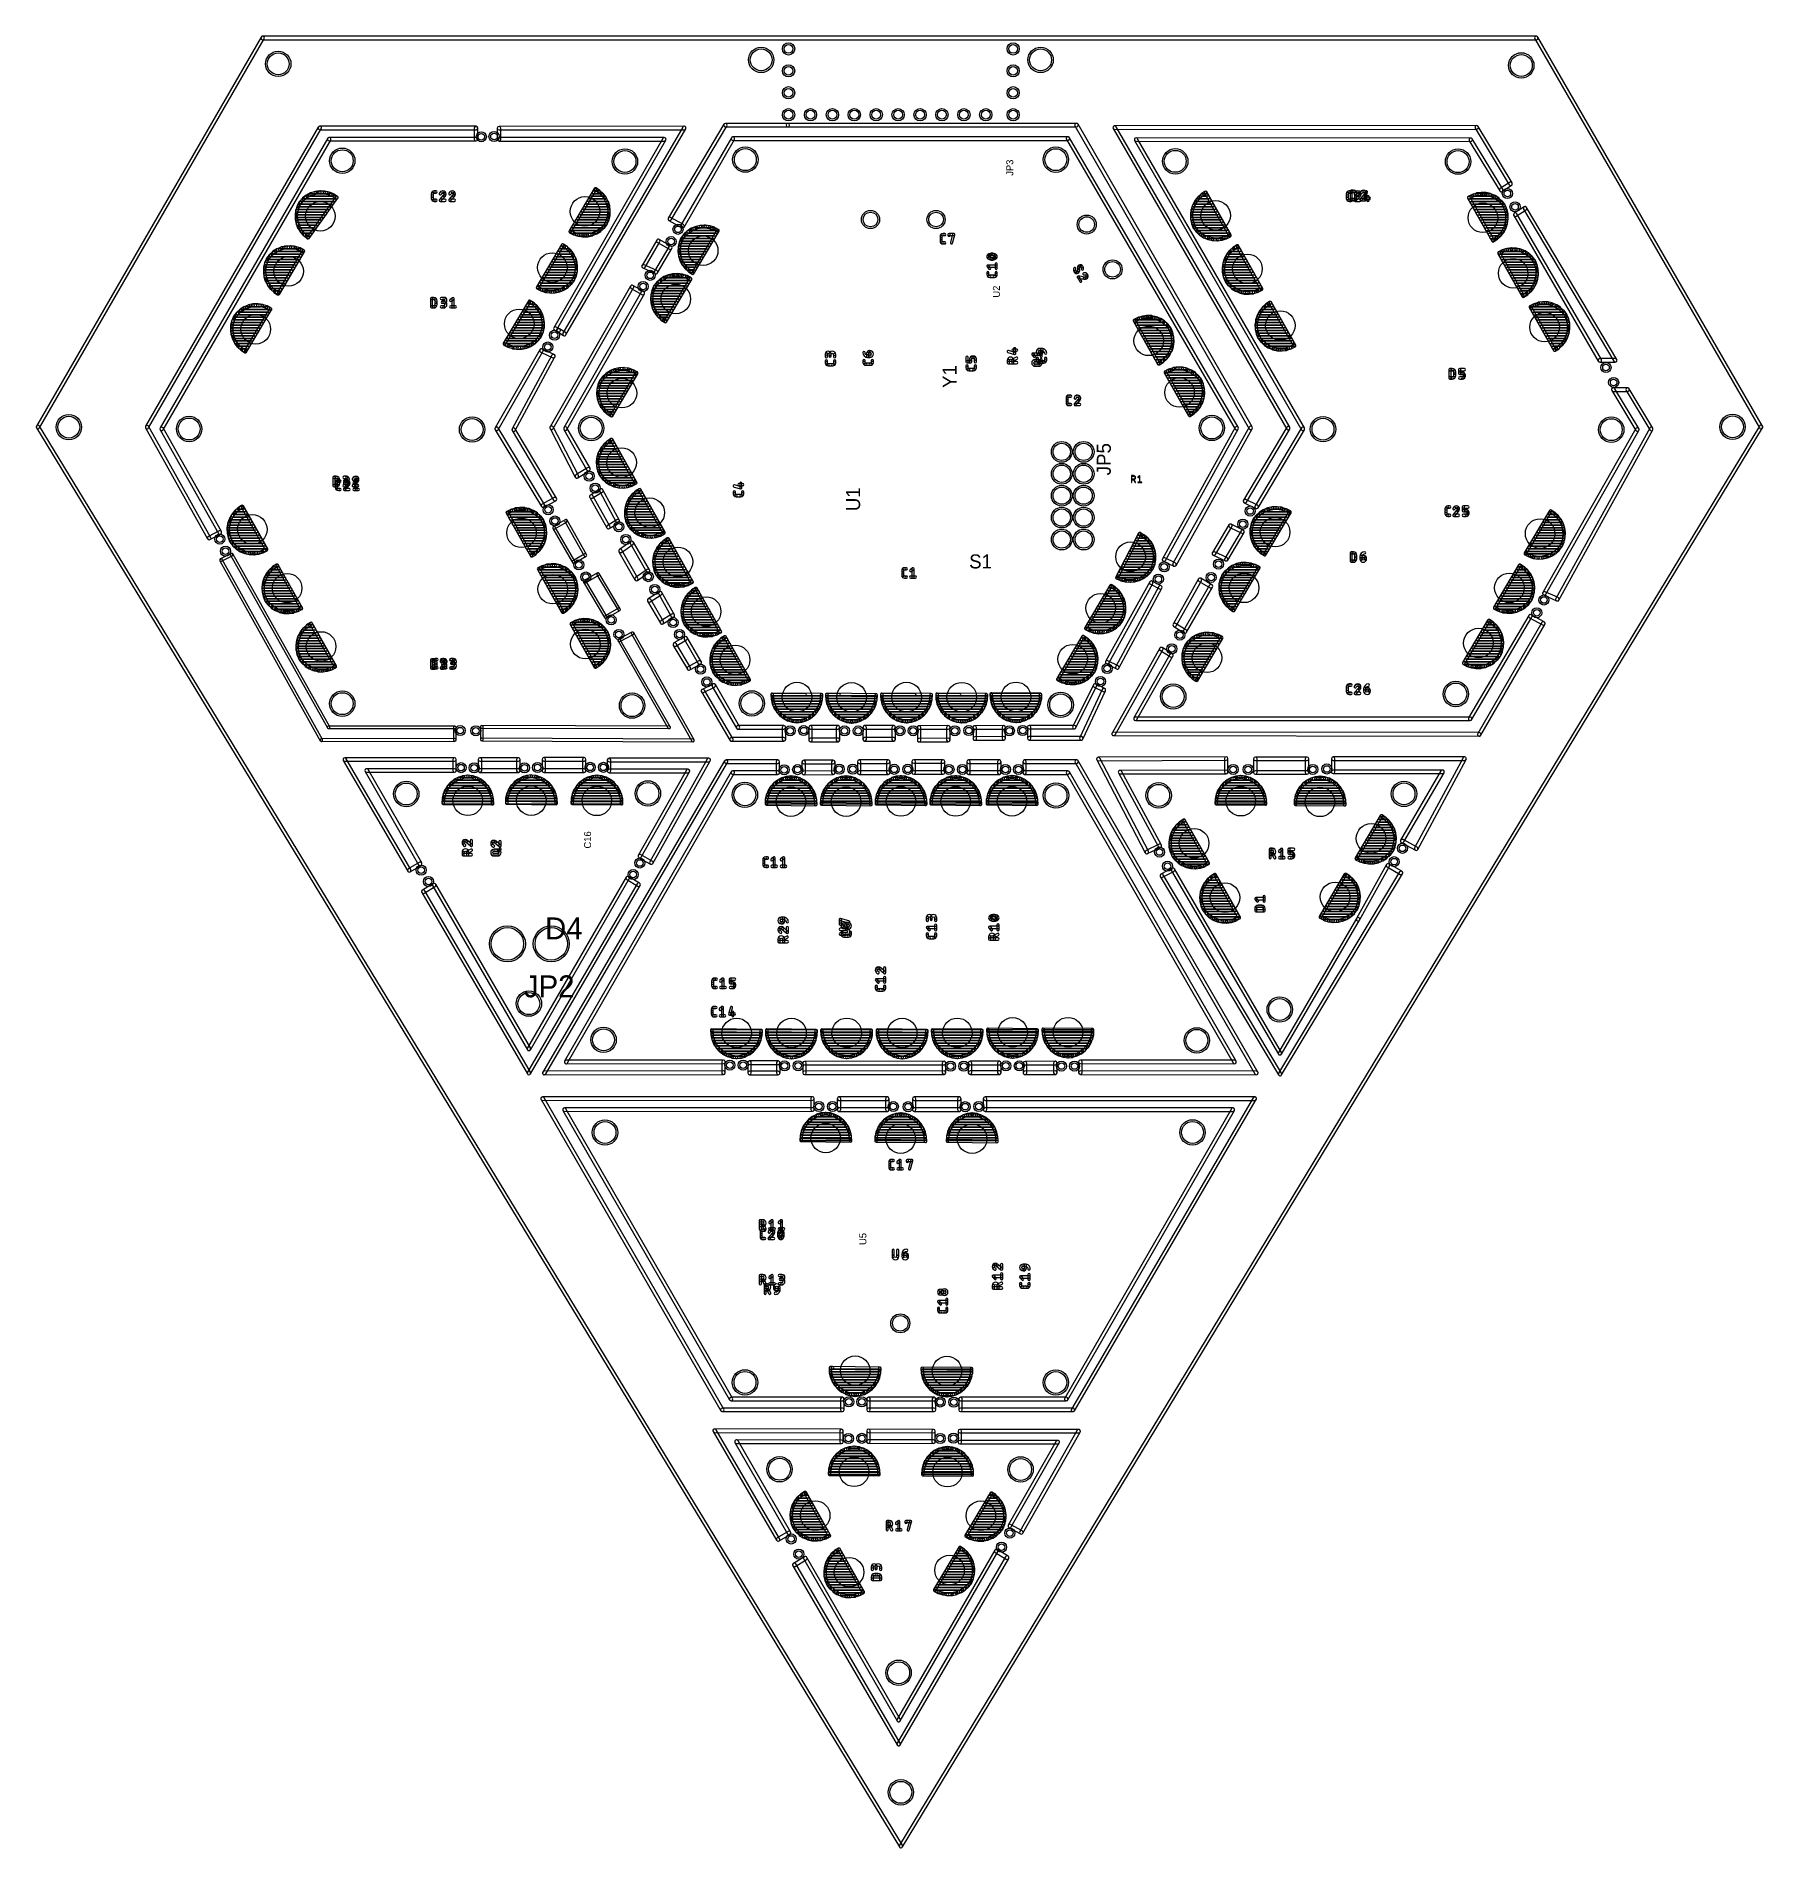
# Model space of a CAD drawing. Extents: x 0.02 to 3.96, y 0.03 to 4.16.
import ezdxf
from ezdxf.enums import TextEntityAlignment as Align

# ---------------------------------------------------------------- set-up
doc = ezdxf.new("R2010")
doc.units = 0
for name, color, linetype in [('17', 82, 'CONTINUOUS'), ('20', 253, 'CONTINUOUS'), ('25', 253, 'CONTINUOUS'), ('30', 253, 'CONTINUOUS')]:
    doc.layers.add(name, color=color, linetype=linetype)

msp = doc.modelspace()

# ---------------------------------------------------------------- texts
at = {"layer": '25'}
for s, height, p in [('JP3', 0.016, (2.23422, 3.8787)), ('JP3', 0.016, (2.23422, 3.8787)), ('U2', 0.016, (2.20375, 3.59125)), ('U2', 0.016, (2.20375, 3.59125)), ('Y1', 0.032, (2.089, 3.41)), ('Y1', 0.032, (2.089, 3.41)), ('JP5', 0.032, (2.44075, 3.232)), ('JP5', 0.032, (2.44075, 3.232)), ('U1', 0.032, (1.86875, 3.13125)), ('U1', 0.032, (1.86875, 3.13125)), ('C16', 0.016, (1.270913, 2.346263)), ('C16', 0.016, (1.270913, 2.346263))]:
    msp.add_text(s, height=height, rotation=90, dxfattribs=at).set_placement(p, align=Align.TOP_RIGHT)
msp.add_text('S1', height=0.032, dxfattribs=at).set_placement((2.1495, 2.946))
msp.add_text('S1', height=0.032, dxfattribs=at).set_placement((2.1495, 2.946))
for s, p in [('D4', (1.267452, 2.149827)), ('D4', (1.267452, 2.149827)), ('JP2', (1.249045, 2.017515)), ('JP2', (1.249045, 2.017515))]:
    msp.add_text(s, height=0.05, dxfattribs=at).set_placement(p, align=Align.TOP_RIGHT)
msp.add_text('U5', height=0.016, rotation=90, dxfattribs=at).set_placement((1.915, 1.4025))
msp.add_text('U5', height=0.016, rotation=90, dxfattribs=at).set_placement((1.915, 1.4025))

# ---------------------------------------------------------------- blocks, each defined once
blk = doc.blocks.new('ROUNDP')
blk.add_circle((0, 0), 0.5)

# ---------------------------------------------------------------- linework, layer by layer
at = {"layer": '20'}
for points in [[(0.028464, 3.26675), (0.540964, 4.15425, 1), (0.534036, 4.15825), (0.021536, 3.27075, 1)], [(0.5375, 4.15225), (3.44375, 4.15225, 1), (3.44375, 4.16025), (0.5375, 4.16025, 1)], [(3.440286, 4.15425), (3.952786, 3.26675, 1), (3.959714, 3.27075), (3.447214, 4.15825, 1)], [(0.277464, 3.2665), (0.671464, 3.949, 1), (0.664536, 3.953), (0.270536, 3.2705, 1)], [(0.310462, 3.262497), (0.692962, 3.923497, 1), (0.686038, 3.927503), (0.303538, 3.266503, 1)], [(1.0245, 3.955), (0.668, 3.955, 1), (0.668, 3.947), (1.0245, 3.947, 1)], [(0.6895, 3.9215), (1.0245, 3.9215, 1), (1.0245, 3.9295), (0.6895, 3.9295, 1)], [(1.0285, 3.9255), (1.0285, 3.951, 1), (1.0205, 3.951), (1.0205, 3.9255, 1)], [(1.077005, 3.9465), (1.499505, 3.947, 1), (1.499495, 3.955), (1.076995, 3.9545, 1)], [(1.081, 3.925), (1.081, 3.9505, 1), (1.073, 3.9505), (1.073, 3.925, 1)], [(1.454, 3.929), (1.077, 3.929, 1), (1.077, 3.921), (1.454, 3.921, 1)], [(1.208967, 3.491255), (1.457467, 3.923005, 1), (1.450533, 3.926995), (1.202033, 3.495245, 1)], [(1.496041, 3.95301), (1.222791, 3.48276, 1), (1.229709, 3.47874), (1.502959, 3.94899, 1)], [(1.469939, 3.741457), (1.596939, 3.955207, 1), (1.590061, 3.959293), (1.463061, 3.745543, 1)], [(1.607035, 3.928498), (1.492035, 3.728998, 1), (1.498965, 3.725002), (1.613965, 3.924502, 1)], [(1.5935, 3.95325), (1.73575, 3.95325, 1), (1.73575, 3.96125), (1.5935, 3.96125, 1)], [(1.6105, 3.9225), (2.375, 3.9225, 1), (2.375, 3.9305), (1.6105, 3.9305, 1)], [(1.735752, 3.95325), (2.394502, 3.9535, 1), (2.394498, 3.9615), (1.735748, 3.96125, 1)], [(2.371544, 3.924486), (2.756544, 3.263986, 1), (2.763456, 3.268014), (2.378456, 3.928514, 1)], [(2.391033, 3.955506), (2.788283, 3.264756, 1), (2.795217, 3.268744), (2.397967, 3.959494, 1)], [(2.481502, 3.94775), (3.307752, 3.94825, 1), (3.307748, 3.95625), (2.481498, 3.95575, 1)], [(2.880964, 3.268), (2.484964, 3.95375, 1), (2.478036, 3.94975), (2.874036, 3.264, 1)], [(2.914465, 3.266498), (2.533965, 3.926498, 1), (2.527035, 3.922502), (2.907535, 3.262502, 1)], [(2.530497, 3.9205), (3.293997, 3.92, 1), (3.294003, 3.928), (2.530503, 3.9285, 1)], [(3.290581, 3.921924), (3.360081, 3.807424, 1), (3.366919, 3.811576), (3.297419, 3.926076, 1)], [(3.388183, 3.825553), (3.311183, 3.954303, 1), (3.304317, 3.950197), (3.381317, 3.821447, 1)], [(3.365701, 3.80616), (3.386951, 3.82016, 1), (3.382549, 3.82684), (3.361299, 3.81284, 1)], [(3.415833, 3.770862), (3.393333, 3.756362, 1), (3.397667, 3.749638), (3.420167, 3.764138, 1)], [(3.627189, 3.423042), (3.421439, 3.769542, 1), (3.414561, 3.765458), (3.620311, 3.418958, 1)], [(1.497478, 3.730477), (1.468478, 3.746977, 1), (1.464522, 3.740023), (1.493522, 3.723523, 1)], [(3.392042, 3.75099), (3.585042, 3.41899, 1), (3.591958, 3.42301), (3.398958, 3.75501, 1)], [(1.436786, 3.695251), (1.403286, 3.637251, 1), (1.410214, 3.633249), (1.443714, 3.691249, 1)], [(1.438442, 3.620212), (1.471442, 3.675962, 1), (1.464558, 3.680038), (1.431558, 3.624288, 1)], [(1.469926, 3.681506), (1.442176, 3.696756, 1), (1.438324, 3.689744), (1.466074, 3.674494, 1)], [(1.405078, 3.631616), (1.433328, 3.618616, 1), (1.436672, 3.625884), (1.408422, 3.638884, 1)], [(1.377027, 3.590234), (1.193527, 3.268984, 1), (1.200473, 3.265016), (1.383973, 3.586266, 1)], [(1.231974, 3.263017), (1.408474, 3.572267, 1), (1.401526, 3.576233), (1.225026, 3.266983, 1)], [(1.406985, 3.577723), (1.382485, 3.591723, 1), (1.378515, 3.584777), (1.403015, 3.570777, 1)], [(1.214972, 3.49248), (1.207472, 3.49673, 1), (1.203528, 3.48977), (1.211028, 3.48552, 1)], [(1.228364, 3.484146), (1.215114, 3.492396, 1), (1.210886, 3.485604), (1.224136, 3.477354, 1)], [(1.170279, 3.444988), (1.068029, 3.266488, 1), (1.074971, 3.262512), (1.177221, 3.441012, 1)], [(1.114022, 3.260603), (1.204522, 3.428603, 1), (1.197478, 3.432397), (1.106978, 3.264397, 1)], [(1.172082, 3.439364), (1.199332, 3.426864, 1), (1.202668, 3.434136), (1.175418, 3.446636, 1)], [(3.5885, 3.417), (3.62375, 3.417, 1), (3.62375, 3.425), (3.5885, 3.425, 1)], [(3.615577, 3.351931), (3.670577, 3.260931, 1), (3.677423, 3.265069), (3.622423, 3.356069, 1)], [(3.652, 3.358), (3.619, 3.358, 1), (3.619, 3.35), (3.652, 3.35, 1)], [(3.709182, 3.266305), (3.655432, 3.356055, 1), (3.648568, 3.351945), (3.702318, 3.262195, 1)], [(1.997168, 0.033328), (0.028418, 3.270828, 1), (0.021582, 3.266672), (1.990332, 0.029172, 1)], [(0.418991, 3.017453), (0.277491, 3.270453, 1), (0.270509, 3.266547), (0.412009, 3.013547, 1)], [(0.303514, 3.262539), (0.436514, 3.026039, 1), (0.443486, 3.029961), (0.310486, 3.266461, 1)], [(1.068074, 3.262435), (1.173574, 3.087435, 1), (1.180426, 3.091565), (1.074926, 3.266565, 1)], [(1.20794, 3.10604), (1.11394, 3.26454, 1), (1.10706, 3.26046), (1.20106, 3.10196, 1)], [(1.193448, 3.26516), (1.250948, 3.15416, 1), (1.258052, 3.15784), (1.200552, 3.26884, 1)], [(1.284479, 3.174474), (1.231979, 3.266974, 1), (1.225021, 3.263026), (1.277521, 3.170526, 1)], [(3.952829, 3.270823), (1.990329, 0.033323, 1), (1.997171, 0.029177), (3.959671, 3.266677, 1)], [(2.7565, 3.267936), (2.59075, 2.968186, 1), (2.59775, 2.964314), (2.7635, 3.264064, 1)], [(2.621494, 2.953053), (2.795244, 3.264803, 1), (2.788256, 3.268697), (2.614506, 2.956947, 1)], [(2.782443, 3.097463), (2.880943, 3.263963, 1), (2.874057, 3.268037), (2.775557, 3.101537, 1)], [(2.907559, 3.266539), (2.802059, 3.088539, 1), (2.808941, 3.084461), (2.914441, 3.262461, 1)], [(3.670521, 3.264974), (3.458521, 2.891224, 1), (3.465479, 2.887276), (3.677479, 3.261026, 1)], [(3.495003, 2.873818), (3.709253, 3.262318, 1), (3.702247, 3.266182), (3.487997, 2.877682, 1)], [(1.256614, 3.152604), (1.283114, 3.169104, 1), (1.278886, 3.175896), (1.252386, 3.159396, 1)], [(1.178866, 3.085962), (1.206366, 3.100462, 1), (1.202634, 3.107538), (1.175134, 3.093038, 1)], [(1.289525, 3.10655), (1.312525, 3.12005, 1), (1.308475, 3.12695), (1.285475, 3.11345, 1)], [(1.329988, 3.042457), (1.290988, 3.111957, 1), (1.284012, 3.108043), (1.323012, 3.038543, 1)], [(1.306974, 3.121611), (1.344474, 3.051611, 1), (1.351526, 3.055389), (1.314026, 3.125389, 1)], [(2.807262, 3.090091), (2.780762, 3.103091, 1), (2.777238, 3.095909), (2.803738, 3.082909, 1)], [(0.438182, 3.031563), (0.413682, 3.019063, 1), (0.417318, 3.011937), (0.441818, 3.024437, 1)], [(1.228006, 3.057102), (1.201006, 3.041602, 1), (1.203994, 3.036398), (1.230994, 3.051898, 1)], [(1.199894, 3.037513), (1.244394, 2.959513, 1), (1.249606, 2.962487), (1.205106, 3.040487, 1)], [(1.276606, 2.977987), (1.232106, 3.055987, 1), (1.226894, 3.053013), (1.271394, 2.975013, 1)], [(1.34593, 3.056923), (1.32443, 3.043923, 1), (1.32857, 3.037077), (1.35007, 3.050077, 1)], [(2.711435, 2.97795), (2.749185, 3.0412, 1), (2.742315, 3.0453), (2.704565, 2.98205, 1)], [(2.76981, 3.031792), (2.73256, 2.969042, 1), (2.73944, 2.964958), (2.77669, 3.027708, 1)], [(2.743987, 3.039659), (2.771487, 3.026159, 1), (2.775013, 3.033341), (2.747513, 3.046841, 1)], [(0.465637, 2.980172), (0.441137, 2.967672, 1), (0.443863, 2.962328), (0.468363, 2.974828, 1)], [(0.464384, 2.976032), (0.685384, 2.582032, 1), (0.690616, 2.584968), (0.469616, 2.978968, 1)], [(1.248494, 2.958398), (1.275494, 2.973898, 1), (1.272506, 2.979102), (1.245506, 2.963602, 1)], [(1.356277, 2.982711), (1.382277, 3.000711, 1), (1.377723, 3.007289), (1.351723, 2.989289, 1)], [(1.393975, 2.923982), (1.357475, 2.987982, 1), (1.350525, 2.984018), (1.387025, 2.920018, 1)], [(1.376544, 3.001986), (1.413544, 2.938486, 1), (1.420456, 2.942514), (1.383456, 3.006014, 1)], [(2.737684, 2.970628), (2.709684, 2.983628, 1), (2.706316, 2.976372), (2.734316, 2.963372, 1)], [(0.43988, 2.963538), (0.66888, 2.553038, 1), (0.67412, 2.555962), (0.44512, 2.966462, 1)], [(1.301539, 2.93562), (1.271039, 2.91862, 1), (1.273961, 2.91338), (1.304461, 2.93038, 1)], [(1.353577, 2.854036), (1.305577, 2.934536, 1), (1.300423, 2.931464), (1.348423, 2.850964, 1)], [(1.41471, 2.94378), (1.38821, 2.92528, 1), (1.39279, 2.91872), (1.41929, 2.93722, 1)], [(2.592538, 2.962635), (2.616288, 2.951385, 1), (2.619712, 2.958615), (2.595962, 2.969865, 1)], [(1.269923, 2.914464), (1.317923, 2.833964, 1), (1.323077, 2.837036), (1.275077, 2.917536, 1)], [(1.421673, 2.869642), (1.447173, 2.886142, 1), (1.442827, 2.892858), (1.417327, 2.876358, 1)], [(1.441508, 2.887549), (1.470008, 2.836549, 1), (1.476992, 2.840451), (1.448492, 2.891451, 1)], [(2.467999, 2.730062), (2.568499, 2.911562, 1), (2.561501, 2.915438), (2.461001, 2.733938, 1)], [(2.582227, 2.904894), (2.483977, 2.722144, 1), (2.491023, 2.718356), (2.589273, 2.901106, 1)], [(2.563194, 2.909931), (2.583944, 2.899431, 1), (2.587556, 2.906569), (2.566806, 2.917069, 1)], [(2.621993, 2.81505), (2.679493, 2.91805, 1), (2.672507, 2.92195), (2.615007, 2.81895, 1)], [(2.698036, 2.907501), (2.638536, 2.804501, 1), (2.645464, 2.800499), (2.704964, 2.903499, 1)], [(2.674023, 2.916523), (2.699523, 2.902023, 1), (2.703477, 2.908977), (2.677977, 2.923477, 1)], [(3.460336, 2.885613), (3.489836, 2.872113, 1), (3.493164, 2.879387), (3.463664, 2.892887, 1)], [(1.321961, 2.83288), (1.352461, 2.84988, 1), (1.349539, 2.85512), (1.319039, 2.83812, 1)], [(1.45196, 2.825007), (1.42296, 2.875007, 1), (1.41604, 2.870993), (1.44504, 2.820993, 1)], [(1.471392, 2.8419), (1.446392, 2.8264, 1), (1.450608, 2.8196), (1.475608, 2.8351, 1)], [(2.6441, 2.805904), (2.6206, 2.820404, 1), (2.6164, 2.813596), (2.6399, 2.799096, 1)], [(3.295949, 2.600974), (3.433449, 2.834974, 1), (3.426551, 2.839026), (3.289051, 2.605026, 1)], [(3.456035, 2.822499), (3.310035, 2.569499, 1), (3.316965, 2.565501), (3.462965, 2.818501, 1)], [(3.428047, 2.833509), (3.457547, 2.817009, 1), (3.461453, 2.823991), (3.431953, 2.840491, 1)], [(1.352394, 2.779343), (1.382894, 2.795343, 1), (1.380106, 2.800657), (1.349606, 2.784657, 1)], [(1.467601, 2.584994), (1.353601, 2.783494, 1), (1.348399, 2.780506), (1.462399, 2.582006, 1)], [(1.378887, 2.796525), (1.516887, 2.552025, 1), (1.522113, 2.554975), (1.384113, 2.799475, 1)], [(1.479954, 2.76901), (1.504954, 2.78301, 1), (1.501046, 2.78999), (1.476046, 2.77599, 1)], [(1.513449, 2.720025), (1.481449, 2.774525, 1), (1.474551, 2.770475), (1.506551, 2.715975, 1)], [(1.499543, 2.784488), (1.531543, 2.729488, 1), (1.538457, 2.733512), (1.506457, 2.788512, 1)], [(1.533099, 2.73502), (1.508099, 2.72152, 1), (1.511901, 2.71448), (1.536901, 2.72798, 1)], [(2.48932, 2.723812), (2.46632, 2.735562, 1), (2.46268, 2.728438), (2.48568, 2.716688, 1)], [(2.482485, 2.566537), (2.591485, 2.760037, 1), (2.584515, 2.763963), (2.475515, 2.570463, 1)], [(2.607521, 2.749474), (2.525521, 2.604974, 1), (2.532479, 2.601026), (2.614479, 2.745526, 1)], [(2.585867, 2.758616), (2.608867, 2.744116, 1), (2.613133, 2.750884), (2.590133, 2.765384, 1)], [(1.543789, 2.662922), (1.568789, 2.675422, 1), (1.565211, 2.682578), (1.540211, 2.670078, 1)], [(1.610448, 2.558028), (1.545448, 2.668528, 1), (1.538552, 2.664472), (1.603552, 2.553972, 1)], [(1.563534, 2.677004), (1.618534, 2.581504, 1), (1.625466, 2.585496), (1.570466, 2.680996, 1)], [(2.432915, 2.680774), (2.385915, 2.585774, 1), (2.393085, 2.582226), (2.440085, 2.677226, 1)], [(2.409123, 2.556804), (2.460623, 2.666804, 1), (2.453377, 2.670196), (2.401877, 2.560196, 1)], [(2.458824, 2.67206), (2.438324, 2.68256, 1), (2.434676, 2.67544), (2.455176, 2.66494, 1)], [(2.529, 2.599), (3.2925, 2.599, 1), (3.2925, 2.607), (2.529, 2.607, 1)], [(0.688, 2.5805), (0.976, 2.5805, 1), (0.976, 2.5865), (0.688, 2.5865, 1)], [(0.973, 2.5835), (0.973, 2.555, 1), (0.979, 2.555), (0.979, 2.5835, 1)], [(1.037493, 2.5815), (1.464993, 2.5805, 1), (1.465007, 2.5865), (1.037507, 2.5875, 1)], [(1.0405, 2.5555), (1.0405, 2.5845, 1), (1.0345, 2.5845), (1.0345, 2.5555, 1)], [(1.622, 2.5795), (1.727, 2.5795, 1), (1.727, 2.5875), (1.622, 2.5875, 1)], [(1.723, 2.5835), (1.723, 2.556, 1), (1.731, 2.556), (1.731, 2.5835, 1)], [(1.7875, 2.5795), (1.8505, 2.5795, 1), (1.8505, 2.5875), (1.7875, 2.5875, 1)], [(1.7915, 2.5545), (1.7915, 2.5835, 1), (1.7835, 2.5835), (1.7835, 2.5545, 1)], [(1.8465, 2.5835), (1.8465, 2.5545, 1), (1.8545, 2.5545), (1.8545, 2.5835, 1)], [(1.911, 2.5795), (1.9775, 2.5795, 1), (1.9775, 2.5875), (1.911, 2.5875, 1)], [(1.915, 2.556), (1.915, 2.5835, 1), (1.907, 2.5835), (1.907, 2.556, 1)], [(1.9735, 2.5835), (1.9735, 2.556, 1), (1.9815, 2.556), (1.9815, 2.5835, 1)], [(2.035515, 2.57925), (2.102015, 2.5795, 1), (2.101985, 2.5875), (2.035485, 2.58725, 1)], [(2.0395, 2.55425), (2.0395, 2.58325, 1), (2.0315, 2.58325), (2.0315, 2.55425, 1)], [(2.098, 2.5835), (2.098, 2.5545, 1), (2.106, 2.5545), (2.106, 2.5835, 1)], [(2.162265, 2.57925), (2.228515, 2.5795, 1), (2.228485, 2.5875), (2.162235, 2.58725, 1)], [(2.1665, 2.55804), (2.16625, 2.58329, 1), (2.15825, 2.58321), (2.1585, 2.55796, 1)], [(2.22847, 2.5625), (2.16247, 2.562, 1), (2.16253, 2.554), (2.22853, 2.5545, 1)], [(2.2245, 2.5835), (2.2245, 2.5585, 1), (2.2325, 2.5585), (2.2325, 2.5835, 1)], [(2.2825, 2.584), (2.2825, 2.5585, 1), (2.2905, 2.5585), (2.2905, 2.584, 1)], [(2.3895, 2.588), (2.2865, 2.588, 1), (2.2865, 2.58), (2.3895, 2.58, 1)], [(2.2865, 2.5545), (2.4055, 2.5545, 1), (2.4055, 2.5625), (2.2865, 2.5625, 1)], [(3.313505, 2.5715), (2.479005, 2.5725, 1), (2.478995, 2.5645), (3.313495, 2.5635, 1)], [(0.975995, 2.558), (0.671495, 2.5575, 1), (0.671505, 2.5515), (0.976005, 2.552, 1)], [(1.519512, 2.5565), (1.037512, 2.5585, 1), (1.037488, 2.5525), (1.519488, 2.5505, 1)], [(1.727, 2.56), (1.607, 2.56, 1), (1.607, 2.552), (1.727, 2.552, 1)], [(1.8505, 2.5585), (1.7875, 2.5585, 1), (1.7875, 2.5505), (1.8505, 2.5505, 1)], [(1.9775, 2.56), (1.911, 2.56, 1), (1.911, 2.552), (1.9775, 2.552, 1)], [(2.101985, 2.5585), (2.035485, 2.55825, 1), (2.035515, 2.55025), (2.102015, 2.5505, 1)], [(0.875459, 2.25901), (0.728459, 2.51201, 1), (0.721541, 2.50799), (0.868541, 2.25499, 1)], [(0.725, 2.506), (0.9755, 2.506, 1), (0.9755, 2.514), (0.725, 2.514, 1)], [(0.775, 2.481), (0.9755, 2.481, 1), (0.9755, 2.489), (0.775, 2.489, 1)], [(0.900471, 2.273988), (0.778471, 2.486988, 1), (0.771529, 2.483012), (0.893529, 2.270012, 1)], [(0.9715, 2.51), (0.9715, 2.485, 1), (0.9795, 2.485), (0.9795, 2.51, 1)], [(1.0375, 2.4845), (1.0375, 2.51, 1), (1.0295, 2.51), (1.0295, 2.4845, 1)], [(1.0335, 2.506), (1.121, 2.506, 1), (1.121, 2.514), (1.0335, 2.514, 1)], [(1.0335, 2.4805), (1.121, 2.4805, 1), (1.121, 2.4885), (1.0335, 2.4885, 1)], [(1.117, 2.51), (1.117, 2.4845, 1), (1.125, 2.4845), (1.125, 2.51, 1)], [(1.183, 2.4845), (1.183, 2.5105, 1), (1.175, 2.5105), (1.175, 2.4845, 1)], [(1.179, 2.5065), (1.271, 2.5065, 1), (1.271, 2.5145), (1.179, 2.5145, 1)], [(1.179, 2.4805), (1.271, 2.4805, 1), (1.271, 2.4885), (1.179, 2.4885, 1)], [(1.591547, 2.507019), (1.176547, 1.797019, 1), (1.183453, 1.792981), (1.598453, 2.502981, 1)], [(1.606534, 2.481996), (1.226534, 1.821996, 1), (1.233466, 1.818004), (1.613466, 2.478004, 1)], [(1.267, 2.5105), (1.267, 2.4845, 1), (1.275, 2.4845), (1.275, 2.5105, 1)], [(1.332, 2.484), (1.332, 2.509, 1), (1.324, 2.509), (1.324, 2.484, 1)], [(1.328, 2.505), (1.5555, 2.505, 1), (1.5555, 2.513), (1.328, 2.513, 1)], [(1.328, 2.48), (1.508, 2.48, 1), (1.508, 2.488), (1.328, 2.488, 1)], [(1.504518, 2.485969), (1.394518, 2.291469, 1), (1.401482, 2.287531), (1.511482, 2.482031, 1)], [(1.55201, 2.510954), (1.42101, 2.276954, 1), (1.42799, 2.273046), (1.55899, 2.507046, 1)], [(1.713, 2.509), (1.595, 2.509, 1), (1.595, 2.501), (1.713, 2.501, 1)], [(1.61, 2.476), (1.713, 2.476, 1), (1.713, 2.484), (1.61, 2.484, 1)], [(1.717, 2.48), (1.717, 2.505, 1), (1.709, 2.505), (1.709, 2.48, 1)], [(1.776, 2.4795), (1.776, 2.5045, 1), (1.768, 2.5045), (1.768, 2.4795, 1)], [(1.772, 2.5005), (1.8395, 2.5005, 1), (1.8395, 2.5085), (1.772, 2.5085, 1)], [(1.77203, 2.4755), (1.83953, 2.476, 1), (1.83947, 2.484), (1.77197, 2.4835, 1)], [(1.8355, 2.5045), (1.8355, 2.48, 1), (1.8435, 2.48), (1.8435, 2.5045, 1)], [(1.9025, 2.48), (1.9025, 2.505, 1), (1.8945, 2.505), (1.8945, 2.48, 1)], [(1.8985, 2.501), (1.965, 2.501, 1), (1.965, 2.509), (1.8985, 2.509, 1)], [(1.8985, 2.476), (1.965, 2.476, 1), (1.965, 2.484), (1.8985, 2.484, 1)], [(1.961, 2.505), (1.961, 2.48, 1), (1.969, 2.48), (1.969, 2.505, 1)], [(2.027, 2.4805), (2.027, 2.5055, 1), (2.019, 2.5055), (2.019, 2.4805, 1)], [(2.023, 2.5015), (2.09, 2.5015, 1), (2.09, 2.5095), (2.023, 2.5095, 1)], [(2.023, 2.4765), (2.09, 2.4765, 1), (2.09, 2.4845), (2.023, 2.4845, 1)], [(2.086, 2.5055), (2.086, 2.4805, 1), (2.094, 2.4805), (2.094, 2.5055, 1)], [(2.152, 2.48), (2.152, 2.505, 1), (2.144, 2.505), (2.144, 2.48, 1)], [(2.148, 2.501), (2.2185, 2.501, 1), (2.2185, 2.509), (2.148, 2.509, 1)], [(2.148, 2.476), (2.2185, 2.476, 1), (2.2185, 2.484), (2.148, 2.484, 1)], [(2.2145, 2.505), (2.2145, 2.48, 1), (2.2225, 2.48), (2.2225, 2.505, 1)], [(2.395, 2.509), (2.276, 2.509, 1), (2.276, 2.501), (2.395, 2.501, 1)], [(2.272, 2.505), (2.272, 2.48, 1), (2.28, 2.48), (2.28, 2.505, 1)], [(2.276, 2.476), (2.375, 2.476, 1), (2.375, 2.484), (2.276, 2.484, 1)], [(2.758466, 1.821996), (2.378466, 2.481996, 1), (2.371534, 2.478004), (2.751534, 1.818004, 1)], [(2.808464, 1.797), (2.398464, 2.507, 1), (2.391536, 2.503), (2.801536, 1.793, 1)], [(2.735986, 2.51625), (2.444236, 2.51525, 1), (2.444264, 2.50725), (2.736014, 2.50825, 1)], [(2.440704, 2.5094), (2.551454, 2.29715, 1), (2.558546, 2.30085), (2.447796, 2.5131, 1)], [(2.493758, 2.47725), (2.736008, 2.47775, 1), (2.735992, 2.48575), (2.493742, 2.48525, 1)], [(2.588268, 2.314903), (2.497268, 2.483153, 1), (2.490232, 2.479347), (2.581232, 2.311097, 1)], [(2.74, 2.48175), (2.74, 2.51225, 1), (2.732, 2.51225), (2.732, 2.48175, 1)], [(2.9205, 2.5155), (2.8025, 2.5155, 1), (2.8025, 2.5075), (2.9205, 2.5075, 1)], [(2.7985, 2.5115), (2.7985, 2.4805, 1), (2.8065, 2.4805), (2.8065, 2.5115, 1)], [(2.8025, 2.4765), (2.9205, 2.4765, 1), (2.9205, 2.4845), (2.8025, 2.4845, 1)], [(2.9245, 2.4805), (2.9245, 2.5115, 1), (2.9165, 2.5115), (2.9165, 2.4805, 1)], [(3.28, 2.516), (2.98, 2.516, 1), (2.98, 2.508), (3.28, 2.508, 1)], [(2.976, 2.512), (2.976, 2.482, 1), (2.984, 2.482), (2.984, 2.512, 1)], [(2.98, 2.478), (3.2295, 2.478, 1), (3.2295, 2.486), (2.98, 2.486, 1)], [(3.226043, 2.484013), (3.134043, 2.326013, 1), (3.140957, 2.321987), (3.232957, 2.479987, 1)], [(3.173023, 2.304606), (3.283523, 2.510106, 1), (3.276477, 2.513894), (3.165977, 2.308394, 1)], [(2.556703, 2.295381), (2.586453, 2.309381, 1), (2.583047, 2.316619), (2.553297, 2.302619, 1)], [(3.135581, 2.320491), (3.167581, 2.302991, 1), (3.171419, 2.310009), (3.139419, 2.327509, 1)], [(0.894942, 2.27543), (0.869942, 2.26043, 1), (0.874058, 2.25357), (0.899058, 2.26857, 1)], [(1.42642, 2.278509), (1.39992, 2.293009, 1), (1.39608, 2.285991), (1.42258, 2.271491, 1)], [(1.367038, 2.241504), (1.141538, 1.852004, 1), (1.148462, 1.847996), (1.373962, 2.237496, 1)], [(1.368442, 2.23607), (1.393442, 2.22107, 1), (1.397558, 2.22793), (1.372558, 2.24293, 1)], [(2.590872, 2.241465), (2.616372, 2.254965, 1), (2.612628, 2.262035), (2.587128, 2.248535, 1)], [(2.862435, 1.79455), (2.592435, 2.24705, 1), (2.585565, 2.24295), (2.855565, 1.79045, 1)], [(2.611044, 2.256485), (2.855044, 1.837985, 1), (2.861956, 1.842015), (2.617956, 2.260515, 1)], [(3.131572, 2.253561), (2.855572, 1.794561, 1), (2.862428, 1.790439), (3.138428, 2.249439, 1)], [(3.040501, 2.143565), (3.108501, 2.266565, 1), (3.101499, 2.270435), (3.033499, 2.147435, 1)], [(3.103028, 2.26502), (3.133028, 2.24802, 1), (3.136972, 2.25498), (3.106972, 2.27198, 1)], [(0.926942, 2.22693), (0.901942, 2.21193, 1), (0.906058, 2.20507), (0.931058, 2.22007, 1)], [(0.900544, 2.206486), (1.141544, 1.792986, 1), (1.148456, 1.797014), (0.907456, 2.210514, 1)], [(1.148463, 1.852003), (0.932463, 2.225503, 1), (0.925537, 2.221497), (1.141537, 1.847997, 1)], [(1.148455, 1.792985), (1.398955, 2.222485, 1), (1.392045, 2.226515), (1.141545, 1.797015, 1)], [(2.861954, 1.837982), (3.040454, 2.143482, 1), (3.033546, 2.147518), (2.855046, 1.842018, 1)], [(1.230006, 1.816), (1.589006, 1.8165, 1), (1.588994, 1.8245), (1.229994, 1.824, 1)], [(1.593, 1.7955), (1.593, 1.8205, 1), (1.585, 1.8205), (1.585, 1.7955, 1)], [(1.6485, 1.8145), (1.714, 1.8145, 1), (1.714, 1.8225), (1.6485, 1.8225, 1)], [(1.6445, 1.8185), (1.6445, 1.795, 1), (1.6525, 1.795), (1.6525, 1.8185, 1)], [(1.718, 1.795), (1.718, 1.8185, 1), (1.71, 1.8185), (1.71, 1.795, 1)], [(1.773753, 1.81325), (2.092253, 1.8135, 1), (2.092247, 1.8215), (1.773747, 1.82125, 1)], [(1.76975, 1.81725), (1.76975, 1.79525, 1), (1.77775, 1.79525), (1.77775, 1.81725, 1)], [(2.08825, 1.8175), (2.08825, 1.7955, 1), (2.09625, 1.7955), (2.09625, 1.8175, 1)], [(2.1475, 1.8175), (2.1475, 1.7955, 1), (2.1555, 1.7955), (2.1555, 1.8175, 1)], [(2.2185, 1.8215), (2.1515, 1.8215, 1), (2.1515, 1.8135), (2.2185, 1.8135, 1)], [(2.2225, 1.7955), (2.2225, 1.8175, 1), (2.2145, 1.8175), (2.2145, 1.7955, 1)], [(2.346236, 1.8215), (2.276986, 1.82125, 1), (2.277014, 1.81325), (2.346264, 1.8135, 1)], [(2.273, 1.81725), (2.273, 1.79525, 1), (2.281, 1.79525), (2.281, 1.81725, 1)], [(2.35025, 1.7955), (2.35025, 1.8175, 1), (2.34225, 1.8175), (2.34225, 1.7955, 1)], [(2.403244, 1.8165), (2.754994, 1.816, 1), (2.755006, 1.824), (2.403256, 1.8245, 1)], [(2.39925, 1.8205), (2.39925, 1.7955, 1), (2.40725, 1.7955), (2.40725, 1.8205, 1)], [(1.180005, 1.791), (1.589005, 1.7915, 1), (1.588995, 1.7995), (1.179995, 1.799, 1)], [(1.6485, 1.791), (1.714, 1.791, 1), (1.714, 1.799), (1.6485, 1.799, 1)], [(1.773753, 1.79125), (2.092253, 1.7915, 1), (2.092247, 1.7995), (1.773747, 1.79925, 1)], [(2.1515, 1.7915), (2.2185, 1.7915, 1), (2.2185, 1.7995), (2.1515, 1.7995, 1)], [(2.277014, 1.79125), (2.346264, 1.7915, 1), (2.346236, 1.7995), (2.276986, 1.79925, 1)], [(2.403245, 1.7915), (2.804995, 1.791, 1), (2.805005, 1.799), (2.403255, 1.7995, 1)], [(1.792247, 1.74075), (1.176247, 1.74025, 1), (1.176253, 1.73225), (1.792253, 1.73275, 1)], [(1.172786, 1.73425), (1.582786, 1.02425, 1), (1.589714, 1.02825), (1.179714, 1.73825, 1)], [(1.79625, 1.71175), (1.79625, 1.73675, 1), (1.78825, 1.73675), (1.78825, 1.71175, 1)], [(1.963, 1.74025), (1.8525, 1.74025, 1), (1.8525, 1.73225), (1.963, 1.73225, 1)], [(1.8565, 1.71125), (1.8565, 1.73625, 1), (1.8485, 1.73625), (1.8485, 1.71125, 1)], [(1.967, 1.71125), (1.967, 1.73625, 1), (1.959, 1.73625), (1.959, 1.71125, 1)], [(2.12725, 1.74025), (2.02425, 1.74025, 1), (2.02425, 1.73225), (2.12725, 1.73225, 1)], [(2.02025, 1.73625), (2.02025, 1.71125, 1), (2.02825, 1.71125), (2.02825, 1.73625, 1)], [(2.13125, 1.71125), (2.13125, 1.73625, 1), (2.12325, 1.73625), (2.12325, 1.71125, 1)], [(2.80125, 1.74025), (2.18575, 1.74025, 1), (2.18575, 1.73225), (2.80125, 1.73225, 1)], [(2.18175, 1.73625), (2.18175, 1.71125, 1), (2.18975, 1.71125), (2.18975, 1.73625, 1)], [(2.389703, 1.024231), (2.804703, 1.734231, 1), (2.797797, 1.738269), (2.382797, 1.028269, 1)], [(1.792246, 1.71575), (1.226246, 1.71525, 1), (1.226254, 1.70725), (1.792254, 1.70775, 1)], [(1.222784, 1.709254), (1.602784, 1.049254, 1), (1.609716, 1.053246), (1.229716, 1.713246, 1)], [(1.963, 1.71525), (1.8525, 1.71525, 1), (1.8525, 1.70725), (1.963, 1.70725, 1)], [(2.12725, 1.71525), (2.02425, 1.71525, 1), (2.02425, 1.70725), (2.12725, 1.70725, 1)], [(2.75125, 1.71525), (2.18575, 1.71525, 1), (2.18575, 1.70725), (2.75125, 1.70725, 1)], [(2.374716, 1.049254), (2.754716, 1.709254, 1), (2.747784, 1.713246), (2.367784, 1.053246, 1)], [(1.86025, 1.05525), (1.60625, 1.05525, 1), (1.60625, 1.04725), (1.86025, 1.04725, 1)], [(1.86425, 1.02625), (1.86425, 1.05125, 1), (1.85625, 1.05125), (1.85625, 1.02625, 1)], [(2.0695, 1.05525), (1.91975, 1.05525, 1), (1.91975, 1.04725), (2.0695, 1.04725, 1)], [(1.92375, 1.02625), (1.92375, 1.05125, 1), (1.91575, 1.05125), (1.91575, 1.02625, 1)], [(2.0655, 1.05125), (2.0655, 1.02625, 1), (2.0735, 1.02625), (2.0735, 1.05125, 1)], [(2.37125, 1.05525), (2.12975, 1.05525, 1), (2.12975, 1.04725), (2.37125, 1.04725, 1)], [(2.12575, 1.05125), (2.12575, 1.02625, 1), (2.13375, 1.02625), (2.13375, 1.05125, 1)], [(1.58625, 1.02225), (1.86025, 1.02225, 1), (1.86025, 1.03025), (1.58625, 1.03025, 1)], [(2.0695, 1.03025), (1.91975, 1.03025, 1), (1.91975, 1.02225), (2.0695, 1.02225, 1)], [(2.12975, 1.02225), (2.38625, 1.02225, 1), (2.38625, 1.03025), (2.12975, 1.03025, 1)], [(1.717203, 0.732769), (1.572203, 0.980769, 1), (1.565297, 0.976731), (1.710297, 0.728731, 1)], [(1.568743, 0.97475), (1.858243, 0.97425, 1), (1.858257, 0.98225), (1.568757, 0.98275, 1)], [(1.618742, 0.94975), (1.858242, 0.94925, 1), (1.858258, 0.95725), (1.618758, 0.95775, 1)], [(1.742215, 0.747749), (1.622215, 0.955749, 1), (1.615285, 0.951751), (1.735285, 0.743751, 1)], [(1.85425, 0.97825), (1.85425, 0.95325, 1), (1.86225, 0.95325), (1.86225, 0.97825, 1)], [(1.92375, 0.954), (1.92375, 0.9785, 1), (1.91575, 0.9785), (1.91575, 0.954, 1)], [(1.91973, 0.9745), (2.06823, 0.97375, 1), (2.06827, 0.98175), (1.91977, 0.9825, 1)], [(1.919743, 0.95), (2.068243, 0.94975, 1), (2.068257, 0.95775), (1.919757, 0.958, 1)], [(2.06425, 0.97775), (2.06425, 0.95375, 1), (2.07225, 0.95375), (2.07225, 0.97775, 1)], [(2.13225, 0.95275), (2.13225, 0.97775, 1), (2.12425, 0.97775), (2.12425, 0.95275, 1)], [(2.12825, 0.97375), (2.39925, 0.97375, 1), (2.39925, 0.98175), (2.12825, 0.98175, 1)], [(2.12825, 0.94875), (2.35175, 0.94875, 1), (2.35175, 0.95675), (2.12825, 0.95675, 1)], [(2.348278, 0.954736), (2.238778, 0.763236, 1), (2.245722, 0.759264), (2.355222, 0.950764, 1)], [(2.395767, 0.979717), (2.265267, 0.748717, 1), (2.272233, 0.744783), (2.402733, 0.975783, 1)], [(1.736692, 0.74918), (1.711692, 0.73418, 1), (1.715808, 0.72732), (1.740808, 0.74232, 1)], [(2.27067, 0.750259), (2.24417, 0.764759, 1), (2.24033, 0.757741), (2.26683, 0.743241, 1)], [(2.207786, 0.70625), (1.985286, 0.32075, 1), (1.992214, 0.31675), (2.214714, 0.70225, 1)], [(2.209192, 0.70082), (2.234192, 0.68582, 1), (2.238308, 0.69268), (2.213308, 0.70768, 1)], [(1.773692, 0.69118), (1.748692, 0.67618, 1), (1.752808, 0.66932), (1.777808, 0.68432, 1)], [(1.747293, 0.670738), (1.985293, 0.261738, 1), (1.992207, 0.265762), (1.754207, 0.674762, 1)], [(1.992214, 0.32075), (1.779214, 0.68975, 1), (1.772286, 0.68575), (1.985286, 0.31675, 1)], [(1.992208, 0.261739), (2.239708, 0.687239, 1), (2.232792, 0.691261), (1.985292, 0.265761, 1)]]:
    msp.add_lwpolyline(points, format="xyb", close=True, dxfattribs=at)
for centre, radius in [((1.7375, 4.13125), 0.01), ((2.25, 4.13125), 0.01), ((0.57313, 4.09717), 0.025), ((1.675, 4.10625), 0.025), ((2.3125, 4.10625), 0.025), ((3.40928, 4.09359), 0.025), ((1.7375, 4.08125), 0.01), ((2.25, 4.08125), 0.01), ((1.7375, 4.03125), 0.01), ((2.25, 4.03125), 0.01), ((1.7375, 3.98125), 0.01), ((1.7875, 3.98125), 0.01), ((1.8375, 3.98125), 0.01), ((1.8875, 3.98125), 0.01), ((1.9375, 3.98125), 0.01), ((1.9875, 3.98125), 0.01), ((2.0375, 3.98125), 0.01), ((2.0875, 3.98125), 0.01), ((2.1375, 3.98125), 0.01), ((2.1875, 3.98125), 0.01), ((2.25, 3.98125), 0.01), ((1.0365, 3.931), 0.0075), ((1.0655, 3.9315), 0.0075), ((0.719218, 3.876169), 0.025), ((1.3642, 3.87451), 0.025), ((1.63893, 3.878752), 0.025), ((2.34732, 3.878663), 0.025), ((2.61977, 3.874843), 0.025), ((3.26502, 3.874193), 0.025), ((3.3775, 3.8015), 0.0075), ((3.395, 3.771), 0.0075), ((1.48525, 3.71975), 0.0075), ((1.924417, 3.742086), 0.016732), ((2.074023, 3.742086), 0.016732), ((2.417722, 3.730643), 0.017717), ((1.4695, 3.69175), 0.0075), ((2.476778, 3.628357), 0.017717), ((1.4055, 3.58925), 0.0075), ((1.42175, 3.61475), 0.0075), ((1.2035, 3.478), 0.0075), ((1.188, 3.45125), 0.0075), ((3.6025, 3.4045), 0.0075), ((3.62, 3.3705), 0.0075), ((0.09538, 3.26842), 0.025), ((0.369843, 3.264225), 0.025), ((1.0155, 3.26306), 0.025), ((1.28706, 3.266093), 0.025), ((2.70322, 3.266553), 0.025), ((2.9569, 3.26382), 0.025), ((3.61457, 3.262613), 0.025), ((3.89128, 3.26909), 0.025), ((1.2825, 3.1565), 0.0075), ((1.29625, 3.12925), 0.0075), ((1.189, 3.08), 0.0075), ((1.2045, 3.05425), 0.0075), ((2.7905, 3.077), 0.0075), ((0.43975, 3.013), 0.0075), ((1.35, 3.04125), 0.0075), ((1.36625, 3.012), 0.0075), ((2.774, 3.04725), 0.0075), ((0.45275, 2.9855), 0.0075), ((1.25925, 2.954), 0.0075), ((1.4175, 2.92725), 0.0075), ((2.59475, 2.94975), 0.0075), ((2.7185, 2.956), 0.0075), ((1.27475, 2.9265), 0.0075), ((1.43225, 2.898), 0.0075), ((2.58125, 2.92175), 0.0075), ((2.7015, 2.9255), 0.0075), ((3.4445, 2.845), 0.0075), ((3.461, 2.874), 0.0075), ((1.3325, 2.8285), 0.0075), ((1.474, 2.8225), 0.0075), ((1.3505, 2.7955), 0.0075), ((1.4885, 2.7955), 0.0075), ((2.612, 2.7625), 0.0075), ((2.6305, 2.794), 0.0075), ((1.53675, 2.716), 0.0075), ((1.551, 2.687), 0.0075), ((2.449, 2.688), 0.0075), ((2.4645, 2.7175), 0.0075), ((0.71919, 2.63751), 0.025), ((1.380404, 2.63309), 0.025), ((1.653625, 2.638033), 0.025), ((2.35829, 2.634906), 0.025), ((2.615141, 2.653783), 0.025), ((3.26, 2.6595), 0.025), ((0.9885, 2.576), 0.0075), ((1.024, 2.57575), 0.0075), ((1.74125, 2.57575), 0.0075), ((1.772, 2.576), 0.0075), ((1.86525, 2.57525), 0.0075), ((1.8965, 2.57525), 0.0075), ((1.99175, 2.57575), 0.0075), ((2.022, 2.57575), 0.0075), ((2.11675, 2.57575), 0.0075), ((2.14875, 2.576), 0.0075), ((2.24125, 2.5755), 0.0075), ((2.27175, 2.57625), 0.0075), ((0.99025, 2.4915), 0.0075), ((1.02025, 2.49125), 0.0075), ((1.13475, 2.49125), 0.0075), ((1.165, 2.49175), 0.0075), ((1.28475, 2.49225), 0.0075), ((1.315, 2.49225), 0.0075), ((1.7275, 2.48675), 0.0075), ((1.75825, 2.487), 0.0075), ((1.85325, 2.488), 0.0075), ((1.88425, 2.488), 0.0075), ((1.97825, 2.48775), 0.0075), ((2.0095, 2.48775), 0.0075), ((2.1035, 2.4875), 0.0075), ((2.13425, 2.4875), 0.0075), ((2.23225, 2.48725), 0.0075), ((2.26225, 2.4875), 0.0075), ((2.752, 2.4875), 0.0075), ((2.786, 2.4875), 0.0075), ((2.93375, 2.4875), 0.0075), ((2.96575, 2.4885), 0.0075), ((0.865207, 2.43141), 0.025), ((1.4166, 2.43277), 0.025), ((1.637865, 2.429474), 0.025), ((2.34765, 2.427973), 0.025), ((2.58189, 2.42827), 0.025), ((3.14163, 2.43167), 0.025), ((3.138, 2.3075), 0.0075), ((1.398, 2.274), 0.0075), ((2.584, 2.299), 0.0075), ((2.602, 2.2665), 0.0075), ((3.119, 2.277), 0.0075), ((0.89925, 2.2575), 0.0075), ((0.91575, 2.23175), 0.0075), ((1.383, 2.2475), 0.0075), ((1.14503, 1.9532), 0.025), ((2.85814, 1.93977), 0.025), ((1.31539, 1.87052), 0.025), ((2.66906, 1.8693), 0.025), ((1.6035, 1.813), 0.0075), ((1.634, 1.813), 0.0075), ((1.7595, 1.8115), 0.0075), ((1.7285, 1.811), 0.0075), ((2.107, 1.8105), 0.0075), ((2.1375, 1.8105), 0.0075), ((2.2335, 1.811), 0.0075), ((2.264, 1.811), 0.0075), ((2.36, 1.81075), 0.0075), ((2.39, 1.81075), 0.0075), ((1.8065, 1.7185), 0.0075), ((1.838, 1.7185), 0.0075), ((1.9765, 1.71825), 0.0075), ((2.01025, 1.718), 0.0075), ((2.1405, 1.718), 0.0075), ((2.1715, 1.7185), 0.0075), ((1.31868, 1.65921), 0.025), ((2.65909, 1.659312), 0.025), ((1.9925, 1.22375), 0.017717), ((1.638041, 1.088968), 0.025), ((2.34727, 1.08882), 0.025), ((1.874817, 1.044785), 0.0075), ((1.904817, 1.044535), 0.0075), ((2.083567, 1.044285), 0.0075), ((2.114567, 1.043785), 0.0075), ((1.874067, 0.961035), 0.0075), ((1.904971, 0.96139), 0.0075), ((2.083416, 0.961123), 0.0075), ((2.113753, 0.961816), 0.0075), ((1.71694, 0.89082), 0.025), ((2.26686, 0.89041), 0.025), ((2.242317, 0.745285), 0.0075), ((1.743317, 0.731785), 0.0075), ((1.760817, 0.697285), 0.0075), ((2.223317, 0.713035), 0.0075), ((1.98858, 0.42653), 0.025), ((1.99367, 0.15376), 0.025)]:
    msp.add_circle(centre, radius, dxfattribs=at)
at = {"layer": '25'}
for points in [[(0.929088, 3.8025, 1), (0.929088, 3.8075, 0.414205), (0.922366, 3.800778, 1), (0.927366, 3.800778, -0.414205)], [(0.929088, 3.8025, 1), (0.929088, 3.8075, 0.414205), (0.922366, 3.800778, 1), (0.927366, 3.800778, -0.414205)], [(0.927366, 3.790222), (0.927366, 3.800778, 1), (0.922366, 3.800778), (0.922366, 3.790222, 1)], [(0.927366, 3.790222), (0.927366, 3.800778, 1), (0.922366, 3.800778), (0.922366, 3.790222, 1)], [(0.929088, 3.8025), (0.93331, 3.8025, 1), (0.93331, 3.8075), (0.929088, 3.8075, 1)], [(0.929088, 3.8025), (0.93331, 3.8025, 1), (0.93331, 3.8075), (0.929088, 3.8075, 1)], [(0.948784, 3.8025, 1), (0.948784, 3.8075, 0.325185), (0.9406, 3.801548, 1), (0.945357, 3.800007, -0.325185)], [(0.948784, 3.8025, 1), (0.948784, 3.8075, 0.325185), (0.9406, 3.801548, 1), (0.945357, 3.800007, -0.325185)], [(0.951034, 3.80025, 1), (0.956034, 3.80025, 0.414214), (0.948784, 3.8075, 1), (0.948784, 3.8025, -0.414214)], [(0.951034, 3.80025, 1), (0.956034, 3.80025, 0.414214), (0.948784, 3.8075, 1), (0.948784, 3.8025, -0.414214)], [(0.950227, 3.798366, 1), (0.953675, 3.794745, 0.205254), (0.956034, 3.80025, 1), (0.951034, 3.80025, -0.205254)], [(0.950227, 3.798366, 1), (0.953675, 3.794745, 0.205254), (0.956034, 3.80025, 1), (0.951034, 3.80025, -0.205254)], [(0.970384, 3.8025, 1), (0.970384, 3.8075, 0.325185), (0.9622, 3.801548, 1), (0.966957, 3.800007, -0.325185)], [(0.970384, 3.8025, 1), (0.970384, 3.8075, 0.325185), (0.9622, 3.801548, 1), (0.966957, 3.800007, -0.325185)], [(0.972634, 3.80025, 1), (0.977634, 3.80025, 0.414214), (0.970384, 3.8075, 1), (0.970384, 3.8025, -0.414214)], [(0.972634, 3.80025, 1), (0.977634, 3.80025, 0.414214), (0.970384, 3.8075, 1), (0.970384, 3.8025, -0.414214)], [(0.971827, 3.798366, 1), (0.975275, 3.794745, 0.205254), (0.977634, 3.80025, 1), (0.972634, 3.80025, -0.205254)], [(0.971827, 3.798366, 1), (0.975275, 3.794745, 0.205254), (0.977634, 3.80025, 1), (0.972634, 3.80025, -0.205254)], [(3.016588, 3.8025, 1), (3.016588, 3.8075, 0.414205), (3.009866, 3.800778, 1), (3.014866, 3.800778, -0.414205)], [(3.016588, 3.8025, 1), (3.016588, 3.8075, 0.414205), (3.009866, 3.800778, 1), (3.014866, 3.800778, -0.414205)], [(3.014866, 3.790222), (3.014866, 3.800778, 1), (3.009866, 3.800778), (3.009866, 3.790222, 1)], [(3.014866, 3.790222), (3.014866, 3.800778, 1), (3.009866, 3.800778), (3.009866, 3.790222, 1)], [(3.016588, 3.8025), (3.02081, 3.8025, 1), (3.02081, 3.8075), (3.016588, 3.8075, 1)], [(3.016588, 3.8025), (3.02081, 3.8025, 1), (3.02081, 3.8075), (3.016588, 3.8075, 1)], [(3.023562, 3.7875), (3.023562, 3.8065, 1), (3.018562, 3.8065), (3.018562, 3.7875, 1)], [(3.021062, 3.804), (3.02634, 3.804, 1), (3.02634, 3.809), (3.021062, 3.809, 1)], [(3.023562, 3.7875), (3.023562, 3.8065, 1), (3.018562, 3.8065), (3.018562, 3.7875, 1)], [(3.021062, 3.804), (3.02634, 3.804, 1), (3.02634, 3.809), (3.021062, 3.809, 1)], [(3.029118, 3.801222, 1), (3.034118, 3.801222, 0.414214), (3.02634, 3.809, 1), (3.02634, 3.804, -0.414214)], [(3.029118, 3.801222, 1), (3.034118, 3.801222, 0.414214), (3.02634, 3.809, 1), (3.02634, 3.804, -0.414214)], [(3.036284, 3.8025, 1), (3.036284, 3.8075, 0.325185), (3.0281, 3.801548, 1), (3.032857, 3.800007, -0.325185)], [(3.036284, 3.8025, 1), (3.036284, 3.8075, 0.325185), (3.0281, 3.801548, 1), (3.032857, 3.800007, -0.325185)], [(3.029118, 3.801222), (3.029118, 3.792778, 1), (3.034118, 3.792778), (3.034118, 3.801222, 1)], [(3.029118, 3.801222), (3.029118, 3.792778, 1), (3.034118, 3.792778), (3.034118, 3.801222, 1)], [(3.038534, 3.80025, 1), (3.043534, 3.80025, 0.414214), (3.036284, 3.8075, 1), (3.036284, 3.8025, -0.414214)], [(3.038534, 3.80025, 1), (3.043534, 3.80025, 0.414214), (3.036284, 3.8075, 1), (3.036284, 3.8025, -0.414214)], [(3.037727, 3.798366, 1), (3.041175, 3.794745, 0.205254), (3.043534, 3.80025, 1), (3.038534, 3.80025, -0.205254)], [(3.037727, 3.798366, 1), (3.041175, 3.794745, 0.205254), (3.043534, 3.80025, 1), (3.038534, 3.80025, -0.205254)], [(3.049188, 3.804, 1), (3.049188, 3.809, 0.325185), (3.041004, 3.803048, 1), (3.045761, 3.801507, -0.325185)], [(3.049188, 3.804, 1), (3.049188, 3.809, 0.325185), (3.041004, 3.803048, 1), (3.045761, 3.801507, -0.325185)], [(3.051438, 3.80175, 1), (3.056438, 3.80175, 0.414214), (3.049188, 3.809, 1), (3.049188, 3.804, -0.414214)], [(3.051438, 3.80175, 1), (3.056438, 3.80175, 0.414214), (3.049188, 3.809, 1), (3.049188, 3.804, -0.414214)], [(3.053897, 3.805687), (3.049675, 3.790909, 1), (3.054482, 3.789535), (3.058705, 3.804313, 1)], [(3.053897, 3.805687), (3.049675, 3.790909, 1), (3.054482, 3.789535), (3.058705, 3.804313, 1)], [(3.05063, 3.799866, 1), (3.054079, 3.796245, 0.205254), (3.056438, 3.80175, 1), (3.051438, 3.80175, -0.205254)], [(3.05063, 3.799866, 1), (3.054079, 3.796245, 0.205254), (3.056438, 3.80175, 1), (3.051438, 3.80175, -0.205254)], [(0.927366, 3.790222, 1), (0.922366, 3.790222, 0.414214), (0.929088, 3.7835, 1), (0.929088, 3.7885, -0.414214)], [(0.927366, 3.790222, 1), (0.922366, 3.790222, 0.414214), (0.929088, 3.7835, 1), (0.929088, 3.7885, -0.414214)], [(0.93331, 3.7885), (0.929088, 3.7885, 1), (0.929088, 3.7835), (0.93331, 3.7835, 1)], [(0.93331, 3.7885), (0.929088, 3.7885, 1), (0.929088, 3.7835), (0.93331, 3.7835, 1)], [(0.950046, 3.798175), (0.941074, 3.787619, 1), (0.944884, 3.784381), (0.953856, 3.794936, 1)], [(0.950046, 3.798175), (0.941074, 3.787619, 1), (0.944884, 3.784381), (0.953856, 3.794936, 1)], [(0.942979, 3.7835), (0.953534, 3.7835, 1), (0.953534, 3.7885), (0.942979, 3.7885, 1)], [(0.942979, 3.7835), (0.953534, 3.7835, 1), (0.953534, 3.7885), (0.942979, 3.7885, 1)], [(0.971646, 3.798175), (0.962674, 3.787619, 1), (0.966483, 3.784381), (0.975456, 3.794936, 1)], [(0.971646, 3.798175), (0.962674, 3.787619, 1), (0.966483, 3.784381), (0.975456, 3.794936, 1)], [(0.964579, 3.7835), (0.975134, 3.7835, 1), (0.975134, 3.7885), (0.964579, 3.7885, 1)], [(0.964579, 3.7835), (0.975134, 3.7835, 1), (0.975134, 3.7885), (0.964579, 3.7885, 1)], [(3.014866, 3.790222, 1), (3.009866, 3.790222, 0.414214), (3.016588, 3.7835, 1), (3.016588, 3.7885, -0.414214)], [(3.014866, 3.790222, 1), (3.009866, 3.790222, 0.414214), (3.016588, 3.7835, 1), (3.016588, 3.7885, -0.414214)], [(3.02081, 3.7885), (3.016588, 3.7885, 1), (3.016588, 3.7835), (3.02081, 3.7835, 1)], [(3.02081, 3.7885), (3.016588, 3.7885, 1), (3.016588, 3.7835), (3.02081, 3.7835, 1)], [(3.02634, 3.79), (3.021062, 3.79, 1), (3.021062, 3.785), (3.02634, 3.785, 1)], [(3.02634, 3.79), (3.021062, 3.79, 1), (3.021062, 3.785), (3.02634, 3.785, 1)], [(3.02634, 3.79, 1), (3.02634, 3.785, 0.41422), (3.034118, 3.792778, 1), (3.029118, 3.792778, -0.41422)], [(3.02634, 3.79, 1), (3.02634, 3.785, 0.41422), (3.034118, 3.792778, 1), (3.029118, 3.792778, -0.41422)], [(3.037546, 3.798175), (3.028574, 3.787619, 1), (3.032384, 3.784381), (3.041356, 3.794936, 1)], [(3.037546, 3.798175), (3.028574, 3.787619, 1), (3.032384, 3.784381), (3.041356, 3.794936, 1)], [(3.030479, 3.7835), (3.041034, 3.7835, 1), (3.041034, 3.7885), (3.030479, 3.7885, 1)], [(3.030479, 3.7835), (3.041034, 3.7835, 1), (3.041034, 3.7885), (3.030479, 3.7885, 1)], [(3.05045, 3.799675), (3.041477, 3.789119, 1), (3.045287, 3.785881), (3.054259, 3.796436, 1)], [(3.05045, 3.799675), (3.041477, 3.789119, 1), (3.045287, 3.785881), (3.054259, 3.796436, 1)], [(3.043382, 3.785), (3.053938, 3.785, 1), (3.053938, 3.79), (3.043382, 3.79, 1)], [(3.043382, 3.785), (3.053938, 3.785, 1), (3.053938, 3.79), (3.043382, 3.79, 1)], [(3.052079, 3.787722), (3.062634, 3.787722, 1), (3.062634, 3.792722), (3.052079, 3.792722, 1)], [(3.052079, 3.787722), (3.062634, 3.787722, 1), (3.062634, 3.792722), (3.052079, 3.792722, 1)], [(3.056967, 3.794444), (3.056967, 3.786, 1), (3.061967, 3.786), (3.061967, 3.794444, 1)], [(3.056967, 3.794444), (3.056967, 3.786, 1), (3.061967, 3.786), (3.061967, 3.794444, 1)], [(2.089888, 3.70525, 1), (2.089888, 3.71025, 0.414205), (2.083166, 3.703528, 1), (2.088166, 3.703528, -0.414205)], [(2.089888, 3.70525, 1), (2.089888, 3.71025, 0.414205), (2.083166, 3.703528, 1), (2.088166, 3.703528, -0.414205)], [(2.088166, 3.692972), (2.088166, 3.703528, 1), (2.083166, 3.703528), (2.083166, 3.692972, 1)], [(2.088166, 3.692972), (2.088166, 3.703528, 1), (2.083166, 3.703528), (2.083166, 3.692972, 1)], [(2.088166, 3.692972, 1), (2.083166, 3.692972, 0.414214), (2.089888, 3.68625, 1), (2.089888, 3.69125, -0.414214)], [(2.088166, 3.692972, 1), (2.083166, 3.692972, 0.414214), (2.089888, 3.68625, 1), (2.089888, 3.69125, -0.414214)], [(2.089888, 3.70525), (2.09411, 3.70525, 1), (2.09411, 3.71025), (2.089888, 3.71025, 1)], [(2.089888, 3.70525), (2.09411, 3.70525, 1), (2.09411, 3.71025), (2.089888, 3.71025, 1)], [(2.09411, 3.69125), (2.089888, 3.69125, 1), (2.089888, 3.68625), (2.09411, 3.68625, 1)], [(2.09411, 3.69125), (2.089888, 3.69125, 1), (2.089888, 3.68625), (2.09411, 3.68625, 1)], [(2.106279, 3.705639), (2.106279, 3.70775, 1), (2.101279, 3.70775), (2.101279, 3.705639, 1)], [(2.103779, 3.70525), (2.114334, 3.70525, 1), (2.114334, 3.71025), (2.103779, 3.71025, 1)], [(2.106279, 3.705639), (2.106279, 3.70775, 1), (2.101279, 3.70775), (2.101279, 3.705639, 1)], [(2.103779, 3.70525), (2.114334, 3.70525, 1), (2.114334, 3.71025), (2.103779, 3.71025, 1)], [(2.111925, 3.708419), (2.106648, 3.689419, 1), (2.111465, 3.688081), (2.116743, 3.707081, 1)], [(2.111925, 3.708419), (2.106648, 3.689419, 1), (2.111465, 3.688081), (2.116743, 3.707081, 1)], [(2.1957, 3.658686, 1), (2.194078, 3.663416, 0.32047), (2.18975, 3.657356, 1), (2.19475, 3.657356, -0.32047)], [(2.1957, 3.658686, 1), (2.194078, 3.663416, 0.32047), (2.18975, 3.657356, 1), (2.19475, 3.657356, -0.32047)], [(2.19475, 3.657356, 1), (2.18975, 3.657356, 0.320476), (2.194078, 3.651297, 1), (2.1957, 3.656027, -0.320476)], [(2.19475, 3.657356, 1), (2.18975, 3.657356, 0.320476), (2.194078, 3.651297, 1), (2.1957, 3.656027, -0.320476)], [(2.19225, 3.633257), (2.21125, 3.633257, 1), (2.21125, 3.638257), (2.19225, 3.638257, 1)], [(2.19225, 3.633257), (2.21125, 3.633257, 1), (2.21125, 3.638257), (2.19225, 3.638257, 1)], [(2.198424, 3.632041), (2.194202, 3.637318, 1), (2.190298, 3.634195), (2.19452, 3.628917, 1)], [(2.198424, 3.632041), (2.194202, 3.637318, 1), (2.190298, 3.634195), (2.19452, 3.628917, 1)], [(2.20175, 3.660134, 1), (2.20175, 3.665134, 0.113883), (2.193793, 3.663298, 1), (2.195984, 3.658804, -0.113883)], [(2.20175, 3.660134, 1), (2.20175, 3.665134, 0.113883), (2.193793, 3.663298, 1), (2.195984, 3.658804, -0.113883)], [(2.195984, 3.655909, 1), (2.193793, 3.651415, 0.113884), (2.20175, 3.649579, 1), (2.20175, 3.654579, -0.113884)], [(2.195984, 3.655909, 1), (2.193793, 3.651415, 0.113884), (2.20175, 3.649579, 1), (2.20175, 3.654579, -0.113884)], [(2.20859, 3.655086), (2.198034, 3.663531, 1), (2.194911, 3.659626), (2.205466, 3.651182, 1)], [(2.20859, 3.655086), (2.198034, 3.663531, 1), (2.194911, 3.659626), (2.205466, 3.651182, 1)], [(2.207516, 3.658804, 1), (2.209707, 3.663298, 0.113883), (2.20175, 3.665134, 1), (2.20175, 3.660134, -0.113883)], [(2.207516, 3.658804, 1), (2.209707, 3.663298, 0.113883), (2.20175, 3.665134, 1), (2.20175, 3.660134, -0.113883)], [(2.20175, 3.654579, 1), (2.20175, 3.649579, 0.113884), (2.209707, 3.651415, 1), (2.207516, 3.655909, -0.113884)], [(2.20175, 3.654579, 1), (2.20175, 3.649579, 0.113884), (2.209707, 3.651415, 1), (2.207516, 3.655909, -0.113884)], [(2.20875, 3.657356, 1), (2.21375, 3.657356, 0.320454), (2.209422, 3.663416, 1), (2.2078, 3.658686, -0.320454)], [(2.20875, 3.657356, 1), (2.21375, 3.657356, 0.320454), (2.209422, 3.663416, 1), (2.2078, 3.658686, -0.320454)], [(2.2078, 3.656027, 1), (2.209422, 3.651297, 0.320459), (2.21375, 3.657356, 1), (2.20875, 3.657356, -0.320459)], [(2.2078, 3.656027, 1), (2.209422, 3.651297, 0.320459), (2.21375, 3.657356, 1), (2.20875, 3.657356, -0.320459)], [(2.21375, 3.630479), (2.21375, 3.641034, 1), (2.20875, 3.641034), (2.20875, 3.630479, 1)], [(2.21375, 3.630479), (2.21375, 3.641034, 1), (2.20875, 3.641034), (2.20875, 3.630479, 1)], [(2.402452, 3.633648, 1), (2.399952, 3.637978, 0.265542), (2.396558, 3.63216, 1), (2.401558, 3.632115, -0.265542)], [(2.402452, 3.633648, 1), (2.399952, 3.637978, 0.265542), (2.396558, 3.63216, 1), (2.401558, 3.632115, -0.265542)], [(2.404804, 3.633017, 1), (2.409135, 3.635517, 0.414244), (2.399952, 3.637978, 1), (2.402452, 3.633648, -0.414244)], [(2.404804, 3.633017, 1), (2.409135, 3.635517, 0.414244), (2.399952, 3.637978, 1), (2.402452, 3.633648, -0.414244)], [(2.19475, 3.616588), (2.19475, 3.62081, 1), (2.18975, 3.62081), (2.18975, 3.616588, 1)], [(2.19475, 3.616588), (2.19475, 3.62081, 1), (2.18975, 3.62081), (2.18975, 3.616588, 1)], [(2.19475, 3.616588, 1), (2.18975, 3.616588, 0.414196), (2.196472, 3.609866, 1), (2.196472, 3.614866, -0.414196)], [(2.19475, 3.616588, 1), (2.18975, 3.616588, 0.414196), (2.196472, 3.609866, 1), (2.196472, 3.614866, -0.414196)], [(2.207028, 3.614866), (2.196472, 3.614866, 1), (2.196472, 3.609866), (2.207028, 3.609866, 1)], [(2.207028, 3.614866), (2.196472, 3.614866, 1), (2.196472, 3.609866), (2.207028, 3.609866, 1)], [(2.207028, 3.614866, 1), (2.207028, 3.609866, 0.414214), (2.21375, 3.616588, 1), (2.20875, 3.616588, -0.414214)], [(2.207028, 3.614866, 1), (2.207028, 3.609866, 0.414214), (2.21375, 3.616588, 1), (2.20875, 3.616588, -0.414214)], [(2.20875, 3.62081), (2.20875, 3.616588, 1), (2.21375, 3.616588), (2.21375, 3.62081, 1)], [(2.20875, 3.62081), (2.20875, 3.616588, 1), (2.21375, 3.616588), (2.21375, 3.62081, 1)], [(2.392837, 3.629543, 1), (2.388013, 3.630858, 0.200045), (2.389142, 3.622146, 1), (2.393472, 3.624646, -0.200045)], [(2.392837, 3.629543, 1), (2.388013, 3.630858, 0.200045), (2.389142, 3.622146, 1), (2.393472, 3.624646, -0.200045)], [(2.393472, 3.624646, 1), (2.389142, 3.622146, 0.414164), (2.398324, 3.619685, 1), (2.395824, 3.624016, -0.414164)], [(2.393472, 3.624646, 1), (2.389142, 3.622146, 0.414164), (2.398324, 3.619685, 1), (2.395824, 3.624016, -0.414164)], [(2.395824, 3.624016, 1), (2.398324, 3.619686, 0.265545), (2.401718, 3.625504, 1), (2.396718, 3.625548, -0.265545)], [(2.395824, 3.624016, 1), (2.398324, 3.619686, 0.265545), (2.401718, 3.625504, 1), (2.396718, 3.625548, -0.265545)], [(2.412657, 3.610765), (2.39903, 3.613258, 1), (2.39813, 3.608339), (2.411757, 3.605847, 1)], [(2.412657, 3.610765), (2.39903, 3.613258, 1), (2.39813, 3.608339), (2.411757, 3.605847, 1)], [(2.396415, 3.609548), (2.401692, 3.600407, 1), (2.406023, 3.602907), (2.400745, 3.612048, 1)], [(2.396415, 3.609548), (2.401692, 3.600407, 1), (2.406023, 3.602907), (2.400745, 3.612048, 1)], [(2.401717, 3.625587), (2.401557, 3.632198, 1), (2.396558, 3.632077), (2.396719, 3.625465, 1)], [(2.401717, 3.625587), (2.401557, 3.632198, 1), (2.396558, 3.632077), (2.396719, 3.625465, 1)], [(2.405491, 3.629661, 1), (2.410455, 3.629063, 0.162255), (2.409135, 3.635517, 1), (2.404804, 3.633017, -0.162255)], [(2.405491, 3.629661, 1), (2.410455, 3.629063, 0.162255), (2.409135, 3.635517, 1), (2.404804, 3.633017, -0.162255)], [(2.415772, 3.61402, 1), (2.420102, 3.616521, 0.325177), (2.410855, 3.620632, 1), (2.4119, 3.615742, -0.325177)], [(2.415772, 3.61402, 1), (2.420102, 3.616521, 0.325177), (2.410855, 3.620632, 1), (2.4119, 3.615742, -0.325177)], [(2.412913, 3.610704, 1), (2.411501, 3.605908, 0.205273), (2.417448, 3.606617, 1), (2.414948, 3.610947, -0.205273)], [(2.412913, 3.610704, 1), (2.411501, 3.605908, 0.205273), (2.417448, 3.606617, 1), (2.414948, 3.610947, -0.205273)], [(2.414948, 3.610947, 1), (2.417448, 3.606617, 0.414234), (2.420102, 3.616521, 1), (2.415772, 3.614021, -0.414234)], [(2.414948, 3.610947, 1), (2.417448, 3.606617, 0.414234), (2.420102, 3.616521, 1), (2.415772, 3.614021, -0.414234)], [(0.925272, 3.54283), (0.925272, 3.56183, 1), (0.920272, 3.56183), (0.920272, 3.54283, 1)], [(0.922772, 3.55933), (0.92805, 3.55933, 1), (0.92805, 3.56433), (0.922772, 3.56433, 1)], [(0.925272, 3.54283), (0.925272, 3.56183, 1), (0.920272, 3.56183), (0.920272, 3.54283, 1)], [(0.922772, 3.55933), (0.92805, 3.55933, 1), (0.92805, 3.56433), (0.922772, 3.56433, 1)], [(0.930828, 3.556552, 1), (0.935828, 3.556552, 0.414214), (0.92805, 3.56433, 1), (0.92805, 3.55933, -0.414214)], [(0.930828, 3.556552, 1), (0.935828, 3.556552, 0.414214), (0.92805, 3.56433, 1), (0.92805, 3.55933, -0.414214)], [(0.930828, 3.556552), (0.930828, 3.548108, 1), (0.935828, 3.548108), (0.935828, 3.556552, 1)], [(0.930828, 3.556552), (0.930828, 3.548108, 1), (0.935828, 3.548108), (0.935828, 3.556552, 1)], [(0.945092, 3.55933), (0.951426, 3.55933, 1), (0.951426, 3.56433), (0.945092, 3.56433, 1)], [(0.945092, 3.55933), (0.951426, 3.55933, 1), (0.951426, 3.56433), (0.945092, 3.56433, 1)], [(0.951426, 3.555885), (0.947203, 3.555885, 1), (0.947203, 3.550885), (0.951426, 3.550885, 1)], [(0.951426, 3.555885), (0.947203, 3.555885, 1), (0.947203, 3.550885), (0.951426, 3.550885, 1)], [(0.95037, 3.54533, 1), (0.95037, 3.54033, 1), (0.95037, 3.555885, 1), (0.95037, 3.550885, -1)], [(0.95037, 3.54533, 1), (0.95037, 3.54033, 1), (0.95037, 3.555885, 1), (0.95037, 3.550885, -1)], [(0.951426, 3.555885, 1), (0.951426, 3.550885, 1), (0.951426, 3.56433, 1), (0.951426, 3.55933, -1)], [(0.951426, 3.555885, 1), (0.951426, 3.550885, 1), (0.951426, 3.56433, 1), (0.951426, 3.55933, -1)], [(0.968254, 3.555656), (0.973532, 3.559878, 1), (0.970408, 3.563782), (0.96513, 3.55956, 1)], [(0.968254, 3.555656), (0.973532, 3.559878, 1), (0.970408, 3.563782), (0.96513, 3.55956, 1)], [(0.96947, 3.56183), (0.96947, 3.54283, 1), (0.97447, 3.54283), (0.97447, 3.56183, 1)], [(0.96947, 3.56183), (0.96947, 3.54283, 1), (0.97447, 3.54283), (0.97447, 3.56183, 1)], [(0.92805, 3.54533), (0.922772, 3.54533, 1), (0.922772, 3.54033), (0.92805, 3.54033, 1)], [(0.92805, 3.54533), (0.922772, 3.54533, 1), (0.922772, 3.54033), (0.92805, 3.54033, 1)], [(0.92805, 3.54533, 1), (0.92805, 3.54033, 0.41422), (0.935828, 3.548108, 1), (0.930828, 3.548108, -0.41422)], [(0.92805, 3.54533, 1), (0.92805, 3.54033, 0.41422), (0.935828, 3.548108, 1), (0.930828, 3.548108, -0.41422)], [(0.945092, 3.54033), (0.95037, 3.54033, 1), (0.95037, 3.54533), (0.945092, 3.54533, 1)], [(0.945092, 3.54033), (0.95037, 3.54033, 1), (0.95037, 3.54533), (0.945092, 3.54533, 1)], [(0.966692, 3.54033), (0.977248, 3.54033, 1), (0.977248, 3.54533), (0.966692, 3.54533, 1)], [(0.966692, 3.54033), (0.977248, 3.54033, 1), (0.977248, 3.54533), (0.966692, 3.54533, 1)], [(1.829444, 3.435112, 1), (1.834444, 3.435112, 1), (1.821, 3.435112, 1), (1.826, 3.435112, -1)], [(1.829444, 3.435112, 1), (1.834444, 3.435112, 1), (1.821, 3.435112, 1), (1.826, 3.435112, -1)], [(1.826, 3.428779), (1.826, 3.435112, 1), (1.821, 3.435112), (1.821, 3.428779, 1)], [(1.826, 3.428779), (1.826, 3.435112, 1), (1.821, 3.435112), (1.821, 3.428779, 1)], [(1.84, 3.434056, 1), (1.845, 3.434056, 1), (1.829444, 3.434056, 1), (1.834444, 3.434056, -1)], [(1.84, 3.434056, 1), (1.845, 3.434056, 1), (1.829444, 3.434056, 1), (1.834444, 3.434056, -1)], [(1.829445, 3.435112), (1.829445, 3.43089, 1), (1.834445, 3.43089), (1.834445, 3.435112, 1)], [(1.829445, 3.435112), (1.829445, 3.43089, 1), (1.834445, 3.43089), (1.834445, 3.435112, 1)], [(1.845, 3.428779), (1.845, 3.434056, 1), (1.84, 3.434056), (1.84, 3.428779, 1)], [(1.845, 3.428779), (1.845, 3.434056, 1), (1.84, 3.434056), (1.84, 3.428779, 1)], [(1.912, 3.438473, 1), (1.907, 3.438473, 0.414205), (1.917945, 3.427529, 1), (1.917945, 3.432529, -0.414205)], [(1.912, 3.438473, 1), (1.907, 3.438473, 0.414205), (1.917945, 3.427529, 1), (1.917945, 3.432529, -0.414205)], [(1.922167, 3.438084, 1), (1.922167, 3.443084, 0.414214), (1.915445, 3.436362, 1), (1.920445, 3.436362, -0.414214)], [(1.922167, 3.438084, 1), (1.922167, 3.443084, 0.414214), (1.915445, 3.436362, 1), (1.920445, 3.436362, -0.414214)], [(1.920445, 3.430029), (1.920445, 3.436362, 1), (1.915445, 3.436362), (1.915445, 3.430029, 1)], [(1.920445, 3.430029), (1.920445, 3.436362, 1), (1.915445, 3.436362), (1.915445, 3.430029, 1)], [(1.923222, 3.432529), (1.917945, 3.432529, 1), (1.917945, 3.427529), (1.923222, 3.427529, 1)], [(1.923222, 3.432529), (1.917945, 3.432529, 1), (1.917945, 3.427529), (1.923222, 3.427529, 1)], [(1.922167, 3.438084), (1.923222, 3.438084, 1), (1.923222, 3.443084), (1.922167, 3.443084, 1)], [(1.922167, 3.438084), (1.923222, 3.438084, 1), (1.923222, 3.443084), (1.922167, 3.443084, 1)], [(1.923222, 3.432529, 1), (1.923222, 3.427529, 1), (1.923222, 3.443084, 1), (1.923222, 3.438084, -1)], [(1.923222, 3.432529, 1), (1.923222, 3.427529, 1), (1.923222, 3.443084, 1), (1.923222, 3.438084, -1)], [(2.14725, 3.417529), (2.14725, 3.428084, 1), (2.14225, 3.428084), (2.14225, 3.417529, 1)], [(2.14725, 3.417529), (2.14725, 3.428084, 1), (2.14225, 3.428084), (2.14225, 3.417529, 1)], [(2.157417, 3.425584, 1), (2.157417, 3.430584, 0.414214), (2.150695, 3.423862, 1), (2.155695, 3.423862, -0.414214)], [(2.157417, 3.425584, 1), (2.157417, 3.430584, 0.414214), (2.150695, 3.423862, 1), (2.155695, 3.423862, -0.414214)], [(2.159528, 3.430584), (2.157417, 3.430584, 1), (2.157417, 3.425584), (2.159528, 3.425584, 1)], [(2.159528, 3.430584), (2.157417, 3.430584, 1), (2.157417, 3.425584), (2.159528, 3.425584, 1)], [(2.16125, 3.423862, 1), (2.16625, 3.423862, 0.414214), (2.159528, 3.430584, 1), (2.159528, 3.425584, -0.414214)], [(2.16125, 3.423862, 1), (2.16625, 3.423862, 0.414214), (2.159528, 3.430584, 1), (2.159528, 3.425584, -0.414214)], [(2.238063, 3.438465), (2.252841, 3.434243, 1), (2.254215, 3.439051), (2.239437, 3.443273, 1)], [(2.238063, 3.438465), (2.252841, 3.434243, 1), (2.254215, 3.439051), (2.239437, 3.443273, 1)], [(2.249306, 3.441536), (2.25775, 3.441536, 1), (2.25775, 3.446536), (2.249306, 3.446536, 1)], [(2.249306, 3.441536), (2.25775, 3.441536, 1), (2.25775, 3.446536), (2.249306, 3.446536, 1)], [(2.256028, 3.436647), (2.256028, 3.447202, 1), (2.251028, 3.447202), (2.251028, 3.436647, 1)], [(2.256028, 3.436647), (2.256028, 3.447202, 1), (2.251028, 3.447202), (2.251028, 3.436647, 1)], [(2.300924, 3.431308), (2.296702, 3.436586, 1), (2.292798, 3.433462), (2.29702, 3.428185, 1)], [(2.29475, 3.432524), (2.31375, 3.432524, 1), (2.31375, 3.437524), (2.29475, 3.437524, 1)], [(2.300924, 3.431308), (2.296702, 3.436586, 1), (2.292798, 3.433462), (2.29702, 3.428184, 1)], [(2.29475, 3.432524), (2.31375, 3.432524, 1), (2.31375, 3.437524), (2.29475, 3.437524, 1)], [(2.310278, 3.443084, 1), (2.310278, 3.448084, 1), (2.310278, 3.432529, 1), (2.310278, 3.437529, -1)], [(2.310278, 3.443084, 1), (2.310278, 3.448084, 1), (2.310278, 3.432529, 1), (2.310278, 3.437529, -1)], [(2.310278, 3.443084), (2.315556, 3.443084, 1), (2.315556, 3.448084), (2.310278, 3.448084, 1)], [(2.310278, 3.443084), (2.315556, 3.443084, 1), (2.315556, 3.448084), (2.310278, 3.448084, 1)], [(2.311333, 3.437529), (2.310278, 3.437529, 1), (2.310278, 3.432529), (2.311333, 3.432529, 1)], [(2.311333, 3.437529), (2.310278, 3.437529, 1), (2.310278, 3.432529), (2.311333, 3.432529, 1)], [(2.311333, 3.437529, 1), (2.311333, 3.432529, 0.414214), (2.318056, 3.439251, 1), (2.313056, 3.439251, -0.414214)], [(2.311333, 3.437529, 1), (2.311333, 3.432529, 0.414214), (2.318056, 3.439251, 1), (2.313056, 3.439251, -0.414214)], [(2.31625, 3.429746), (2.31625, 3.440302, 1), (2.31125, 3.440302), (2.31125, 3.429746, 1)], [(2.31625, 3.429746), (2.31625, 3.440302, 1), (2.31125, 3.440302), (2.31125, 3.429746, 1)], [(2.313056, 3.445584), (2.313056, 3.439251, 1), (2.318056, 3.439251), (2.318056, 3.445584, 1)], [(2.3215, 3.43714, 1), (2.3265, 3.43714, 0.414214), (2.315556, 3.448084, 1), (2.315556, 3.443084, -0.414214)], [(2.313056, 3.445584), (2.313056, 3.439251, 1), (2.318056, 3.439251), (2.318056, 3.445584, 1)], [(2.3215, 3.43714, 1), (2.3265, 3.43714, 0.414214), (2.315556, 3.448084, 1), (2.315556, 3.443084, -0.414214)], [(1.826, 3.414888), (1.826, 3.41911, 1), (1.821, 3.41911), (1.821, 3.414888, 1)], [(1.826, 3.414888), (1.826, 3.41911, 1), (1.821, 3.41911), (1.821, 3.414888, 1)], [(1.826, 3.414888, 1), (1.821, 3.414888, 0.414196), (1.827722, 3.408166, 1), (1.827722, 3.413166, -0.414196)], [(1.826, 3.414888, 1), (1.821, 3.414888, 0.414196), (1.827722, 3.408166, 1), (1.827722, 3.413166, -0.414196)], [(1.838278, 3.413166), (1.827722, 3.413166, 1), (1.827722, 3.408166), (1.838278, 3.408166, 1)], [(1.838278, 3.413166), (1.827722, 3.413166, 1), (1.827722, 3.408166), (1.838278, 3.408166, 1)], [(1.838278, 3.413166, 1), (1.838278, 3.408166, 0.414214), (1.845, 3.414888, 1), (1.84, 3.414888, -0.414214)], [(1.838278, 3.413166, 1), (1.838278, 3.408166, 0.414214), (1.845, 3.414888, 1), (1.84, 3.414888, -0.414214)], [(1.84, 3.41911), (1.84, 3.414888, 1), (1.845, 3.414888), (1.845, 3.41911, 1)], [(1.84, 3.41911), (1.84, 3.414888, 1), (1.845, 3.414888), (1.845, 3.41911, 1)], [(1.912, 3.416138), (1.912, 3.42036, 1), (1.907, 3.42036), (1.907, 3.416138, 1)], [(1.912, 3.416138), (1.912, 3.42036, 1), (1.907, 3.42036), (1.907, 3.416138, 1)], [(1.912, 3.416138, 1), (1.907, 3.416138, 0.414196), (1.913722, 3.409416, 1), (1.913722, 3.414416, -0.414196)], [(1.912, 3.416138, 1), (1.907, 3.416138, 0.414196), (1.913722, 3.409416, 1), (1.913722, 3.414416, -0.414196)], [(1.924278, 3.414416), (1.913722, 3.414416, 1), (1.913722, 3.409416), (1.924278, 3.409416, 1)], [(1.924278, 3.414416), (1.913722, 3.414416, 1), (1.913722, 3.409416), (1.924278, 3.409416, 1)], [(1.924278, 3.414416, 1), (1.924278, 3.409416, 0.414214), (1.931, 3.416138, 1), (1.926, 3.416138, -0.414214)], [(1.924278, 3.414416, 1), (1.924278, 3.409416, 0.414214), (1.931, 3.416138, 1), (1.926, 3.416138, -0.414214)], [(1.926, 3.42036), (1.926, 3.416138, 1), (1.931, 3.416138), (1.931, 3.42036, 1)], [(1.926, 3.42036), (1.926, 3.416138, 1), (1.931, 3.416138), (1.931, 3.42036, 1)], [(2.153195, 3.420029), (2.14475, 3.420029, 1), (2.14475, 3.415029), (2.153195, 3.415029, 1)], [(2.153195, 3.420029), (2.14475, 3.420029, 1), (2.14475, 3.415029), (2.153195, 3.415029, 1)], [(2.14725, 3.403638), (2.14725, 3.40786, 1), (2.14225, 3.40786), (2.14225, 3.403638, 1)], [(2.14725, 3.403638), (2.14725, 3.40786, 1), (2.14225, 3.40786), (2.14225, 3.403638, 1)], [(2.14725, 3.403638, 1), (2.14225, 3.403638, 0.414196), (2.148972, 3.396916, 1), (2.148972, 3.401916, -0.414196)], [(2.14725, 3.403638, 1), (2.14225, 3.403638, 0.414196), (2.148972, 3.396916, 1), (2.148972, 3.401916, -0.414196)], [(2.159528, 3.401916), (2.148972, 3.401916, 1), (2.148972, 3.396916), (2.159528, 3.396916, 1)], [(2.159528, 3.401916), (2.148972, 3.401916, 1), (2.148972, 3.396916), (2.159528, 3.396916, 1)], [(2.150695, 3.423862), (2.150695, 3.417529, 1), (2.155695, 3.417529), (2.155695, 3.423862, 1)], [(2.150695, 3.423862), (2.150695, 3.417529, 1), (2.155695, 3.417529), (2.155695, 3.423862, 1)], [(2.159528, 3.401916, 1), (2.159528, 3.396916, 0.414214), (2.16625, 3.403638, 1), (2.16125, 3.403638, -0.414214)], [(2.159528, 3.401916, 1), (2.159528, 3.396916, 0.414214), (2.16625, 3.403638, 1), (2.16125, 3.403638, -0.414214)], [(2.16625, 3.417529), (2.16625, 3.423862, 1), (2.16125, 3.423862), (2.16125, 3.417529, 1)], [(2.16625, 3.417529), (2.16625, 3.423862, 1), (2.16125, 3.423862), (2.16125, 3.417529, 1)], [(2.16125, 3.40786), (2.16125, 3.403638, 1), (2.16625, 3.403638), (2.16625, 3.40786, 1)], [(2.16125, 3.40786), (2.16125, 3.403638, 1), (2.16625, 3.403638), (2.16625, 3.40786, 1)], [(2.246806, 3.420575, 1), (2.251806, 3.420575, 1), (2.23625, 3.420575, 1), (2.24125, 3.420575, -1)], [(2.246806, 3.420575, 1), (2.251806, 3.420575, 1), (2.23625, 3.420575, 1), (2.24125, 3.420575, -1)], [(2.24125, 3.415298), (2.24125, 3.420575, 1), (2.23625, 3.420575), (2.23625, 3.415298, 1)], [(2.24125, 3.415298), (2.24125, 3.420575, 1), (2.23625, 3.420575), (2.23625, 3.415298, 1)], [(2.25775, 3.417798), (2.23875, 3.417798, 1), (2.23875, 3.412798), (2.25775, 3.412798, 1)], [(2.25775, 3.417798), (2.23875, 3.417798, 1), (2.23875, 3.412798), (2.25775, 3.412798, 1)], [(2.256632, 3.428089), (2.248188, 3.423867, 1), (2.250424, 3.419395), (2.258868, 3.423617, 1)], [(2.256632, 3.428089), (2.248188, 3.423867, 1), (2.250424, 3.419395), (2.258868, 3.423617, 1)], [(2.246806, 3.420575), (2.246806, 3.415298, 1), (2.251806, 3.415298), (2.251806, 3.420575, 1)], [(2.246806, 3.420575), (2.246806, 3.415298, 1), (2.251806, 3.415298), (2.251806, 3.420575, 1)], [(2.300028, 3.417754, 1), (2.300028, 3.422754, 1), (2.300028, 3.407198, 1), (2.300028, 3.412198, -1)], [(2.300028, 3.417753, 1), (2.300028, 3.422753, 1), (2.300028, 3.407198, 1), (2.300028, 3.412198, -1)], [(2.300028, 3.417754), (2.308472, 3.417754, 1), (2.308472, 3.422754), (2.300028, 3.422754, 1)], [(2.300028, 3.417754), (2.308472, 3.417754, 1), (2.308472, 3.422754), (2.300028, 3.422754, 1)], [(2.308472, 3.412198), (2.300028, 3.412198, 1), (2.300028, 3.407198), (2.308472, 3.407198, 1)], [(2.308472, 3.412198), (2.300028, 3.412198, 1), (2.300028, 3.407198), (2.308472, 3.407198, 1)], [(2.3075, 3.421138), (2.3075, 3.42536, 1), (2.3025, 3.42536), (2.3025, 3.421138, 1)], [(2.3075, 3.421138), (2.3075, 3.42536, 1), (2.3025, 3.42536), (2.3025, 3.421138, 1)], [(2.3075, 3.421138, 1), (2.3025, 3.421138, 0.414196), (2.309222, 3.414416, 1), (2.309222, 3.419416, -0.414196)], [(2.3075, 3.421138, 1), (2.3025, 3.421138, 0.414196), (2.309222, 3.414416, 1), (2.309222, 3.419416, -0.414196)], [(2.308472, 3.412198, 1), (2.308472, 3.407198, 1), (2.308472, 3.422754, 1), (2.308472, 3.417754, -1)], [(2.308472, 3.412198, 1), (2.308472, 3.407198, 1), (2.308472, 3.422754, 1), (2.308472, 3.417754, -1)], [(2.319778, 3.419416), (2.309222, 3.419416, 1), (2.309222, 3.414416), (2.319778, 3.414416, 1)], [(2.319778, 3.419416), (2.309222, 3.419416, 1), (2.309222, 3.414416), (2.319778, 3.414416, 1)], [(2.311296, 3.416375), (2.315518, 3.420597, 1), (2.311982, 3.424133), (2.30776, 3.41991, 1)], [(2.311295, 3.416375), (2.315518, 3.420597, 1), (2.311982, 3.424132), (2.30776, 3.41991, 1)], [(2.319778, 3.419416, 1), (2.319778, 3.414416, 0.414214), (2.3265, 3.421138, 1), (2.3215, 3.421138, -0.414214)], [(2.319778, 3.419416, 1), (2.319778, 3.414416, 0.414214), (2.3265, 3.421138, 1), (2.3215, 3.421138, -0.414214)], [(2.3215, 3.42536), (2.3215, 3.421138, 1), (2.3265, 3.421138), (2.3265, 3.42536, 1)], [(2.3215, 3.42536), (2.3215, 3.421138, 1), (2.3265, 3.421138), (2.3265, 3.42536, 1)], [(3.249052, 3.3807), (3.249052, 3.3997, 1), (3.244052, 3.3997), (3.244052, 3.3807, 1)], [(3.246552, 3.3972), (3.25183, 3.3972, 1), (3.25183, 3.4022), (3.246552, 3.4022, 1)], [(3.249052, 3.3807), (3.249052, 3.3997, 1), (3.244052, 3.3997), (3.244052, 3.3807, 1)], [(3.246552, 3.3972), (3.25183, 3.3972, 1), (3.25183, 3.4022), (3.246552, 3.4022, 1)], [(3.254608, 3.394422, 1), (3.259608, 3.394422, 0.414214), (3.25183, 3.4022, 1), (3.25183, 3.3972, -0.414214)], [(3.254608, 3.394422, 1), (3.259608, 3.394422, 0.414214), (3.25183, 3.4022, 1), (3.25183, 3.3972, -0.414214)], [(3.254608, 3.394422), (3.254608, 3.385978, 1), (3.259608, 3.385978), (3.259608, 3.394422, 1)], [(3.254608, 3.394422), (3.254608, 3.385978, 1), (3.259608, 3.385978), (3.259608, 3.394422, 1)], [(3.271372, 3.391256), (3.271372, 3.3997, 1), (3.266372, 3.3997), (3.266372, 3.391256, 1)], [(3.268872, 3.3972), (3.279428, 3.3972, 1), (3.279428, 3.4022), (3.268872, 3.4022, 1)], [(3.271372, 3.391256), (3.271372, 3.3997, 1), (3.266372, 3.3997), (3.266372, 3.391256, 1)], [(3.268872, 3.3972), (3.279428, 3.3972, 1), (3.279428, 3.4022), (3.268872, 3.4022, 1)], [(3.275206, 3.393756), (3.268872, 3.393756, 1), (3.268872, 3.388756), (3.275206, 3.388756, 1)], [(3.275206, 3.393756), (3.268872, 3.393756, 1), (3.268872, 3.388756), (3.275206, 3.388756, 1)], [(3.276928, 3.387033, 1), (3.281928, 3.387033, 0.414214), (3.275206, 3.393756, 1), (3.275206, 3.388756, -0.414214)], [(3.276928, 3.387033, 1), (3.281928, 3.387033, 0.414214), (3.275206, 3.393756, 1), (3.275206, 3.388756, -0.414214)], [(3.281928, 3.384922), (3.281928, 3.387033, 1), (3.276928, 3.387033), (3.276928, 3.384922, 1)], [(3.281928, 3.384922), (3.281928, 3.387033, 1), (3.276928, 3.387033), (3.276928, 3.384922, 1)], [(3.25183, 3.3832), (3.246552, 3.3832, 1), (3.246552, 3.3782), (3.25183, 3.3782, 1)], [(3.25183, 3.3832), (3.246552, 3.3832, 1), (3.246552, 3.3782), (3.25183, 3.3782, 1)], [(3.25183, 3.3832, 1), (3.25183, 3.3782, 0.41422), (3.259608, 3.385978, 1), (3.254608, 3.385978, -0.41422)], [(3.25183, 3.3832, 1), (3.25183, 3.3782, 0.41422), (3.259608, 3.385978, 1), (3.254608, 3.385978, -0.41422)], [(3.268872, 3.3782), (3.275206, 3.3782, 1), (3.275206, 3.3832), (3.268872, 3.3832, 1)], [(3.268872, 3.3782), (3.275206, 3.3782, 1), (3.275206, 3.3832), (3.268872, 3.3832, 1)], [(3.275206, 3.3832, 1), (3.275206, 3.3782, 0.414214), (3.281928, 3.384922, 1), (3.276928, 3.384922, -0.414214)], [(3.275206, 3.3832, 1), (3.275206, 3.3782, 0.414214), (3.281928, 3.384922, 1), (3.276928, 3.384922, -0.414214)], [(2.377388, 3.3365, 1), (2.377388, 3.3415, 0.414205), (2.370666, 3.334778, 1), (2.375666, 3.334778, -0.414205)], [(2.377388, 3.3365, 1), (2.377388, 3.3415, 0.414205), (2.370666, 3.334778, 1), (2.375666, 3.334778, -0.414205)], [(2.375666, 3.324222), (2.375666, 3.334778, 1), (2.370666, 3.334778), (2.370666, 3.324222, 1)], [(2.375666, 3.324222), (2.375666, 3.334778, 1), (2.370666, 3.334778), (2.370666, 3.324222, 1)], [(2.375666, 3.324222, 1), (2.370666, 3.324222, 0.414214), (2.377388, 3.3175, 1), (2.377388, 3.3225, -0.414214)], [(2.375666, 3.324222, 1), (2.370666, 3.324222, 0.414214), (2.377388, 3.3175, 1), (2.377388, 3.3225, -0.414214)], [(2.377388, 3.3365), (2.38161, 3.3365, 1), (2.38161, 3.3415), (2.377388, 3.3415, 1)], [(2.377388, 3.3365), (2.38161, 3.3365, 1), (2.38161, 3.3415), (2.377388, 3.3415, 1)], [(2.38161, 3.3225), (2.377388, 3.3225, 1), (2.377388, 3.3175), (2.38161, 3.3175, 1)], [(2.38161, 3.3225), (2.377388, 3.3225, 1), (2.377388, 3.3175), (2.38161, 3.3175, 1)], [(2.397084, 3.3365, 1), (2.397084, 3.3415, 0.325185), (2.3889, 3.335548, 1), (2.393657, 3.334007, -0.325185)], [(2.397084, 3.3365, 1), (2.397084, 3.3415, 0.325185), (2.3889, 3.335548, 1), (2.393657, 3.334007, -0.325185)], [(2.398346, 3.332175), (2.389374, 3.321619, 1), (2.393184, 3.318381), (2.402156, 3.328936, 1)], [(2.398346, 3.332175), (2.389374, 3.321619, 1), (2.393184, 3.318381), (2.402156, 3.328936, 1)], [(2.391279, 3.3175), (2.401834, 3.3175, 1), (2.401834, 3.3225), (2.391279, 3.3225, 1)], [(2.391279, 3.3175), (2.401834, 3.3175, 1), (2.401834, 3.3225), (2.391279, 3.3225, 1)], [(2.399334, 3.33425, 1), (2.404334, 3.33425, 0.414214), (2.397084, 3.3415, 1), (2.397084, 3.3365, -0.414214)], [(2.399334, 3.33425, 1), (2.404334, 3.33425, 0.414214), (2.397084, 3.3415, 1), (2.397084, 3.3365, -0.414214)], [(2.398527, 3.332366, 1), (2.401975, 3.328745, 0.205254), (2.404334, 3.33425, 1), (2.399334, 3.33425, -0.205254)], [(2.398527, 3.332366, 1), (2.401975, 3.328745, 0.205254), (2.404334, 3.33425, 1), (2.399334, 3.33425, -0.205254)], [(0.702912, 3.13481), (0.702912, 3.15381, 1), (0.697912, 3.15381), (0.697912, 3.13481, 1)], [(0.700412, 3.15131), (0.70569, 3.15131, 1), (0.70569, 3.15631), (0.700412, 3.15631, 1)], [(0.702912, 3.13481), (0.702912, 3.15381, 1), (0.697912, 3.15381), (0.697912, 3.13481, 1)], [(0.700412, 3.15131), (0.70569, 3.15131, 1), (0.70569, 3.15631), (0.700412, 3.15631, 1)], [(0.708468, 3.148532, 1), (0.713468, 3.148532, 0.414214), (0.70569, 3.15631, 1), (0.70569, 3.15131, -0.414214)], [(0.708468, 3.148532, 1), (0.713468, 3.148532, 0.414214), (0.70569, 3.15631, 1), (0.70569, 3.15131, -0.414214)], [(0.70569, 3.13731, 1), (0.70569, 3.13231, 0.41422), (0.713468, 3.140088, 1), (0.708468, 3.140088, -0.41422)], [(0.70569, 3.13731, 1), (0.70569, 3.13231, 0.41422), (0.713468, 3.140088, 1), (0.708468, 3.140088, -0.41422)], [(0.710338, 3.14275, 1), (0.710338, 3.14775, 0.414205), (0.703616, 3.141028, 1), (0.708616, 3.141028, -0.414205)], [(0.710338, 3.14275, 1), (0.710338, 3.14775, 0.414205), (0.703616, 3.141028, 1), (0.708616, 3.141028, -0.414205)], [(0.708616, 3.130472), (0.708616, 3.141028, 1), (0.703616, 3.141028), (0.703616, 3.130472, 1)], [(0.708616, 3.130472), (0.708616, 3.141028, 1), (0.703616, 3.141028), (0.703616, 3.130472, 1)], [(0.710338, 3.14275), (0.71456, 3.14275, 1), (0.71456, 3.14775), (0.710338, 3.14775, 1)], [(0.710338, 3.14275), (0.71456, 3.14275, 1), (0.71456, 3.14775), (0.710338, 3.14775, 1)], [(0.708468, 3.148532), (0.708468, 3.140088, 1), (0.713468, 3.140088), (0.713468, 3.148532, 1)], [(0.708468, 3.148532), (0.708468, 3.140088, 1), (0.713468, 3.140088), (0.713468, 3.148532, 1)], [(0.722732, 3.15131), (0.729066, 3.15131, 1), (0.729066, 3.15631), (0.722732, 3.15631, 1)], [(0.722732, 3.15131), (0.729066, 3.15131, 1), (0.729066, 3.15631), (0.722732, 3.15631, 1)], [(0.730034, 3.14275, 1), (0.730034, 3.14775, 0.325185), (0.72185, 3.141798, 1), (0.726607, 3.140257, -0.325185)], [(0.730034, 3.14275, 1), (0.730034, 3.14775, 0.325185), (0.72185, 3.141798, 1), (0.726607, 3.140257, -0.325185)], [(0.729066, 3.147866), (0.724843, 3.147866, 1), (0.724843, 3.142866), (0.729066, 3.142866, 1)], [(0.729066, 3.147866), (0.724843, 3.147866, 1), (0.724843, 3.142866), (0.729066, 3.142866, 1)], [(0.72801, 3.13731, 1), (0.72801, 3.13231, 1), (0.72801, 3.147866, 1), (0.72801, 3.142866, -1)], [(0.72801, 3.13731, 1), (0.72801, 3.13231, 1), (0.72801, 3.147866, 1), (0.72801, 3.142866, -1)], [(0.729066, 3.147866, 1), (0.729066, 3.142866, 1), (0.729066, 3.15631, 1), (0.729066, 3.15131, -1)], [(0.729066, 3.147866, 1), (0.729066, 3.142866, 1), (0.729066, 3.15631, 1), (0.729066, 3.15131, -1)], [(0.732284, 3.1405, 1), (0.737284, 3.1405, 0.414214), (0.730034, 3.14775, 1), (0.730034, 3.14275, -0.414214)], [(0.732284, 3.1405, 1), (0.737284, 3.1405, 0.414214), (0.730034, 3.14775, 1), (0.730034, 3.14275, -0.414214)], [(0.731477, 3.138616, 1), (0.734925, 3.134995, 0.205254), (0.737284, 3.1405, 1), (0.732284, 3.1405, -0.205254)], [(0.731477, 3.138616, 1), (0.734925, 3.134995, 0.205254), (0.737284, 3.1405, 1), (0.732284, 3.1405, -0.205254)], [(0.750138, 3.15131, 1), (0.750138, 3.15631, 0.325185), (0.741954, 3.150358, 1), (0.74671, 3.148818, -0.325185)], [(0.750138, 3.15131, 1), (0.750138, 3.15631, 0.325185), (0.741954, 3.150358, 1), (0.74671, 3.148818, -0.325185)], [(0.751399, 3.146985), (0.742427, 3.136429, 1), (0.746237, 3.133191), (0.755209, 3.143747, 1)], [(0.751399, 3.146985), (0.742427, 3.136429, 1), (0.746237, 3.133191), (0.755209, 3.143747, 1)], [(0.74739, 3.139076), (0.752668, 3.143298, 1), (0.749545, 3.147202), (0.744267, 3.14298, 1)], [(0.74739, 3.139076), (0.752668, 3.143298, 1), (0.749545, 3.147202), (0.744267, 3.14298, 1)], [(0.752388, 3.14906, 1), (0.757388, 3.14906, 0.414214), (0.750138, 3.15631, 1), (0.750138, 3.15131, -0.414214)], [(0.752388, 3.14906, 1), (0.757388, 3.14906, 0.414214), (0.750138, 3.15631, 1), (0.750138, 3.15131, -0.414214)], [(0.748606, 3.14525), (0.748606, 3.12625, 1), (0.753606, 3.12625), (0.753606, 3.14525, 1)], [(0.748606, 3.14525), (0.748606, 3.12625, 1), (0.753606, 3.12625), (0.753606, 3.14525, 1)], [(0.75158, 3.147176, 1), (0.755028, 3.143555, 0.205254), (0.757388, 3.14906, 1), (0.752388, 3.14906, -0.205254)], [(0.75158, 3.147176, 1), (0.755028, 3.143555, 0.205254), (0.757388, 3.14906, 1), (0.752388, 3.14906, -0.205254)], [(1.631028, 3.129949), (1.631028, 3.140504, 1), (1.626028, 3.140504), (1.626028, 3.129949, 1)], [(1.631028, 3.129949), (1.631028, 3.140504, 1), (1.626028, 3.140504), (1.626028, 3.129949, 1)], [(2.52075, 3.14225), (2.52075, 3.15725, 1), (2.51975, 3.15725), (2.51975, 3.14225, 1)], [(2.52025, 3.15675), (2.524417, 3.15675, 1), (2.524417, 3.15775), (2.52025, 3.15775, 1)], [(2.52075, 3.14225), (2.52075, 3.15725, 1), (2.51975, 3.15725), (2.51975, 3.14225, 1)], [(2.52025, 3.15675), (2.524417, 3.15675, 1), (2.524417, 3.15775), (2.52025, 3.15775, 1)], [(2.524417, 3.149417), (2.52025, 3.149417, 1), (2.52025, 3.148417), (2.524417, 3.148417, 1)], [(2.524417, 3.149417), (2.52025, 3.149417, 1), (2.52025, 3.148417), (2.524417, 3.148417, 1)], [(2.524417, 3.149417, 1), (2.524417, 3.148417, 1), (2.524417, 3.15775, 1), (2.524417, 3.15675, -1)], [(2.524417, 3.149417, 1), (2.524417, 3.148417, 1), (2.524417, 3.15775, 1), (2.524417, 3.15675, -1)], [(2.529031, 3.142474), (2.525697, 3.14914, 1), (2.524803, 3.148693), (2.528136, 3.142026, 1)], [(2.529031, 3.142474), (2.525697, 3.14914, 1), (2.524803, 3.148693), (2.528136, 3.142026, 1)], [(2.53488, 3.153526), (2.539046, 3.15686, 1), (2.538422, 3.15764), (2.534255, 3.154307, 1)], [(2.53488, 3.153526), (2.539046, 3.15686, 1), (2.538422, 3.15764), (2.534255, 3.154307, 1)], [(2.534567, 3.14175), (2.542901, 3.14175, 1), (2.542901, 3.14275), (2.534567, 3.14275, 1)], [(2.534567, 3.14175), (2.542901, 3.14175, 1), (2.542901, 3.14275), (2.534567, 3.14275, 1)], [(2.538234, 3.15725), (2.538234, 3.14225, 1), (2.539234, 3.14225), (2.539234, 3.15725, 1)], [(2.538234, 3.15725), (2.538234, 3.14225, 1), (2.539234, 3.14225), (2.539234, 3.15725, 1)], [(0.70569, 3.13731), (0.700412, 3.13731, 1), (0.700412, 3.13231), (0.70569, 3.13231, 1)], [(0.70569, 3.13731), (0.700412, 3.13731, 1), (0.700412, 3.13231), (0.70569, 3.13231, 1)], [(0.708616, 3.130472, 1), (0.703616, 3.130472, 0.414214), (0.710338, 3.12375, 1), (0.710338, 3.12875, -0.414214)], [(0.708616, 3.130472, 1), (0.703616, 3.130472, 0.414214), (0.710338, 3.12375, 1), (0.710338, 3.12875, -0.414214)], [(0.71456, 3.12875), (0.710338, 3.12875, 1), (0.710338, 3.12375), (0.71456, 3.12375, 1)], [(0.71456, 3.12875), (0.710338, 3.12875, 1), (0.710338, 3.12375), (0.71456, 3.12375, 1)], [(0.722732, 3.13231), (0.72801, 3.13231, 1), (0.72801, 3.13731), (0.722732, 3.13731, 1)], [(0.722732, 3.13231), (0.72801, 3.13231, 1), (0.72801, 3.13731), (0.722732, 3.13731, 1)], [(0.731296, 3.138425), (0.722324, 3.127869, 1), (0.726134, 3.124631), (0.735106, 3.135186, 1)], [(0.731296, 3.138425), (0.722324, 3.127869, 1), (0.726134, 3.124631), (0.735106, 3.135186, 1)], [(0.724229, 3.12375), (0.734784, 3.12375, 1), (0.734784, 3.12875), (0.724229, 3.12875, 1)], [(0.724229, 3.12375), (0.734784, 3.12375, 1), (0.734784, 3.12875), (0.724229, 3.12875, 1)], [(0.744332, 3.13231), (0.754888, 3.13231, 1), (0.754888, 3.13731), (0.744332, 3.13731, 1)], [(0.744332, 3.13231), (0.754888, 3.13231, 1), (0.754888, 3.13731), (0.744332, 3.13731, 1)], [(0.745829, 3.12375), (0.756384, 3.12375, 1), (0.756384, 3.12875), (0.745829, 3.12875, 1)], [(0.745829, 3.12375), (0.756384, 3.12375, 1), (0.756384, 3.12875), (0.745829, 3.12875, 1)], [(1.613063, 3.131767), (1.627841, 3.127545, 1), (1.629215, 3.132353), (1.614437, 3.136575, 1)], [(1.613063, 3.131767), (1.627841, 3.127545, 1), (1.629215, 3.132353), (1.614437, 3.136575, 1)], [(1.61625, 3.116058), (1.61625, 3.12028, 1), (1.61125, 3.12028), (1.61125, 3.116058, 1)], [(1.61625, 3.116058), (1.61625, 3.12028, 1), (1.61125, 3.12028), (1.61125, 3.116058, 1)], [(1.61625, 3.116058, 1), (1.61125, 3.116058, 0.414196), (1.617972, 3.109336, 1), (1.617972, 3.114336, -0.414196)], [(1.61625, 3.116058, 1), (1.61125, 3.116058, 0.414196), (1.617972, 3.109336, 1), (1.617972, 3.114336, -0.414196)], [(1.628528, 3.114336), (1.617972, 3.114336, 1), (1.617972, 3.109336), (1.628528, 3.109336, 1)], [(1.628528, 3.114336), (1.617972, 3.114336, 1), (1.617972, 3.109336), (1.628528, 3.109336, 1)], [(1.624306, 3.134837), (1.63275, 3.134837, 1), (1.63275, 3.139837), (1.624306, 3.139837, 1)], [(1.624306, 3.134837), (1.63275, 3.134837, 1), (1.63275, 3.139837), (1.624306, 3.139837, 1)], [(1.628528, 3.114336, 1), (1.628528, 3.109336, 0.414214), (1.63525, 3.116058, 1), (1.63025, 3.116058, -0.414214)], [(1.628528, 3.114336, 1), (1.628528, 3.109336, 0.414214), (1.63525, 3.116058, 1), (1.63025, 3.116058, -0.414214)], [(1.63025, 3.12028), (1.63025, 3.116058, 1), (1.63525, 3.116058), (1.63525, 3.12028, 1)], [(1.63025, 3.12028), (1.63025, 3.116058, 1), (1.63525, 3.116058), (1.63525, 3.12028, 1)], [(3.241588, 3.08375, 1), (3.241588, 3.08875, 0.414205), (3.234866, 3.082028, 1), (3.239866, 3.082028, -0.414205)], [(3.241588, 3.08375, 1), (3.241588, 3.08875, 0.414205), (3.234866, 3.082028, 1), (3.239866, 3.082028, -0.414205)], [(3.239866, 3.071472), (3.239866, 3.082028, 1), (3.234866, 3.082028), (3.234866, 3.071472, 1)], [(3.239866, 3.071472), (3.239866, 3.082028, 1), (3.234866, 3.082028), (3.234866, 3.071472, 1)], [(3.239866, 3.071472, 1), (3.234866, 3.071472, 0.414214), (3.241588, 3.06475, 1), (3.241588, 3.06975, -0.414214)], [(3.239866, 3.071472, 1), (3.234866, 3.071472, 0.414214), (3.241588, 3.06475, 1), (3.241588, 3.06975, -0.414214)], [(3.241588, 3.08375), (3.24581, 3.08375, 1), (3.24581, 3.08875), (3.241588, 3.08875, 1)], [(3.241588, 3.08375), (3.24581, 3.08375, 1), (3.24581, 3.08875), (3.241588, 3.08875, 1)], [(3.24581, 3.06975), (3.241588, 3.06975, 1), (3.241588, 3.06475), (3.24581, 3.06475, 1)], [(3.24581, 3.06975), (3.241588, 3.06975, 1), (3.241588, 3.06475), (3.24581, 3.06475, 1)], [(3.261284, 3.08375, 1), (3.261284, 3.08875, 0.325185), (3.2531, 3.082798, 1), (3.257857, 3.081257, -0.325185)], [(3.261284, 3.08375, 1), (3.261284, 3.08875, 0.325185), (3.2531, 3.082798, 1), (3.257857, 3.081257, -0.325185)], [(3.262546, 3.079425), (3.253574, 3.068869, 1), (3.257384, 3.065631), (3.266356, 3.076186, 1)], [(3.262546, 3.079425), (3.253574, 3.068869, 1), (3.257384, 3.065631), (3.266356, 3.076186, 1)], [(3.255479, 3.06475), (3.266034, 3.06475, 1), (3.266034, 3.06975), (3.255479, 3.06975, 1)], [(3.255479, 3.06475), (3.266034, 3.06475, 1), (3.266034, 3.06975), (3.255479, 3.06975, 1)], [(3.263534, 3.0815, 1), (3.268534, 3.0815, 0.414214), (3.261284, 3.08875, 1), (3.261284, 3.08375, -0.414214)], [(3.263534, 3.0815, 1), (3.268534, 3.0815, 0.414214), (3.261284, 3.08875, 1), (3.261284, 3.08375, -0.414214)], [(3.262727, 3.079616, 1), (3.266175, 3.075995, 0.205254), (3.268534, 3.0815, 1), (3.263534, 3.0815, -0.205254)], [(3.262727, 3.079616, 1), (3.266175, 3.075995, 0.205254), (3.268534, 3.0815, 1), (3.263534, 3.0815, -0.205254)], [(3.279579, 3.077805), (3.279579, 3.08625, 1), (3.274579, 3.08625), (3.274579, 3.077805, 1)], [(3.277079, 3.08375), (3.287634, 3.08375, 1), (3.287634, 3.08875), (3.277079, 3.08875, 1)], [(3.279579, 3.077805), (3.279579, 3.08625, 1), (3.274579, 3.08625), (3.274579, 3.077805, 1)], [(3.277079, 3.08375), (3.287634, 3.08375, 1), (3.287634, 3.08875), (3.277079, 3.08875, 1)], [(3.283412, 3.080305), (3.277079, 3.080305, 1), (3.277079, 3.075305), (3.283412, 3.075305, 1)], [(3.283412, 3.080305), (3.277079, 3.080305, 1), (3.277079, 3.075305), (3.283412, 3.075305, 1)], [(3.277079, 3.06475), (3.283412, 3.06475, 1), (3.283412, 3.06975), (3.277079, 3.06975, 1)], [(3.277079, 3.06475), (3.283412, 3.06475, 1), (3.283412, 3.06975), (3.277079, 3.06975, 1)], [(3.285134, 3.073583, 1), (3.290134, 3.073583, 0.414214), (3.283412, 3.080305, 1), (3.283412, 3.075305, -0.414214)], [(3.285134, 3.073583, 1), (3.290134, 3.073583, 0.414214), (3.283412, 3.080305, 1), (3.283412, 3.075305, -0.414214)], [(3.283412, 3.06975, 1), (3.283412, 3.06475, 0.414214), (3.290134, 3.071472, 1), (3.285134, 3.071472, -0.414214)], [(3.283412, 3.06975, 1), (3.283412, 3.06475, 0.414214), (3.290134, 3.071472, 1), (3.285134, 3.071472, -0.414214)], [(3.290134, 3.071472), (3.290134, 3.073583, 1), (3.285134, 3.073583), (3.285134, 3.071472, 1)], [(3.290134, 3.071472), (3.290134, 3.073583, 1), (3.285134, 3.073583), (3.285134, 3.071472, 1)], [(3.023562, 2.9625), (3.023562, 2.9815, 1), (3.018562, 2.9815), (3.018562, 2.9625, 1)], [(3.021062, 2.979), (3.02634, 2.979, 1), (3.02634, 2.984), (3.021062, 2.984, 1)], [(3.023562, 2.9625), (3.023562, 2.9815, 1), (3.018562, 2.9815), (3.018562, 2.9625, 1)], [(3.021062, 2.979), (3.02634, 2.979, 1), (3.02634, 2.984), (3.021062, 2.984, 1)], [(3.029118, 2.976222, 1), (3.034118, 2.976222, 0.414214), (3.02634, 2.984, 1), (3.02634, 2.979, -0.414214)], [(3.029118, 2.976222, 1), (3.034118, 2.976222, 0.414214), (3.02634, 2.984, 1), (3.02634, 2.979, -0.414214)], [(3.029118, 2.976222), (3.029118, 2.967778, 1), (3.034118, 2.967778), (3.034118, 2.976222, 1)], [(3.029118, 2.976222), (3.029118, 2.967778, 1), (3.034118, 2.967778), (3.034118, 2.976222, 1)], [(3.051827, 2.979, 1), (3.051827, 2.984, 0.414209), (3.040882, 2.973055, 1), (3.045882, 2.973055, -0.414209)], [(3.051827, 2.979, 1), (3.051827, 2.984, 0.414209), (3.040882, 2.973055, 1), (3.045882, 2.973055, -0.414209)], [(2.002388, 2.94275, 1), (2.002388, 2.94775, 0.414205), (1.995666, 2.941028, 1), (2.000666, 2.941028, -0.414205)], [(2.002388, 2.94275, 1), (2.002388, 2.94775, 0.414205), (1.995666, 2.941028, 1), (2.000666, 2.941028, -0.414205)], [(2.000666, 2.930472), (2.000666, 2.941028, 1), (1.995666, 2.941028), (1.995666, 2.930472, 1)], [(2.000666, 2.930472), (2.000666, 2.941028, 1), (1.995666, 2.941028), (1.995666, 2.930472, 1)], [(2.002388, 2.94275), (2.00661, 2.94275, 1), (2.00661, 2.94775), (2.002388, 2.94775, 1)], [(2.002388, 2.94275), (2.00661, 2.94275, 1), (2.00661, 2.94775), (2.002388, 2.94775, 1)], [(2.017841, 2.939076), (2.023118, 2.943298, 1), (2.019995, 2.947202), (2.014717, 2.94298, 1)], [(2.017841, 2.939076), (2.023118, 2.943298, 1), (2.019995, 2.947202), (2.014717, 2.94298, 1)], [(2.019056, 2.94525), (2.019056, 2.92625, 1), (2.024056, 2.92625), (2.024056, 2.94525, 1)], [(2.019056, 2.94525), (2.019056, 2.92625, 1), (2.024056, 2.92625), (2.024056, 2.94525, 1)], [(3.02634, 2.965), (3.021062, 2.965, 1), (3.021062, 2.96), (3.02634, 2.96, 1)], [(3.02634, 2.965), (3.021062, 2.965, 1), (3.021062, 2.96), (3.02634, 2.96, 1)], [(3.02634, 2.965, 1), (3.02634, 2.96, 0.41422), (3.034118, 2.967778, 1), (3.029118, 2.967778, -0.41422)], [(3.02634, 2.965, 1), (3.02634, 2.96, 0.41422), (3.034118, 2.967778, 1), (3.029118, 2.967778, -0.41422)], [(3.043382, 2.970555), (3.049716, 2.970555, 1), (3.049716, 2.975555), (3.043382, 2.975555, 1)], [(3.045882, 2.967778), (3.045882, 2.973055, 1), (3.040882, 2.973055), (3.040882, 2.967778, 1)], [(3.043382, 2.970555), (3.049716, 2.970555, 1), (3.049716, 2.975555), (3.043382, 2.975555, 1)], [(3.045882, 2.967778), (3.045882, 2.973055, 1), (3.040882, 2.973055), (3.040882, 2.967778, 1)], [(3.045882, 2.967778, 1), (3.040882, 2.967778, 1), (3.056438, 2.967778, 1), (3.051438, 2.967778, -1)], [(3.045882, 2.967778, 1), (3.040882, 2.967778, 1), (3.056438, 2.967778, 1), (3.051438, 2.967778, -1)], [(3.051438, 2.968833, 1), (3.056438, 2.968833, 0.414214), (3.049716, 2.975555, 1), (3.049716, 2.970555, -0.414214)], [(3.051438, 2.968833, 1), (3.056438, 2.968833, 0.414214), (3.049716, 2.975555, 1), (3.049716, 2.970555, -0.414214)], [(3.051438, 2.968833), (3.051438, 2.967778, 1), (3.056438, 2.967778), (3.056438, 2.968833, 1)], [(3.051438, 2.968833), (3.051438, 2.967778, 1), (3.056438, 2.967778), (3.056438, 2.968833, 1)], [(2.000666, 2.930472, 1), (1.995666, 2.930472, 0.414214), (2.002388, 2.92375, 1), (2.002388, 2.92875, -0.414214)], [(2.000666, 2.930472, 1), (1.995666, 2.930472, 0.414214), (2.002388, 2.92375, 1), (2.002388, 2.92875, -0.414214)], [(2.00661, 2.92875), (2.002388, 2.92875, 1), (2.002388, 2.92375), (2.00661, 2.92375, 1)], [(2.00661, 2.92875), (2.002388, 2.92875, 1), (2.002388, 2.92375), (2.00661, 2.92375, 1)], [(2.016279, 2.92375), (2.026834, 2.92375, 1), (2.026834, 2.92875), (2.016279, 2.92875, 1)], [(2.016279, 2.92375), (2.026834, 2.92375, 1), (2.026834, 2.92875), (2.016279, 2.92875, 1)], [(0.925262, 2.7185), (0.925262, 2.7375, 1), (0.920262, 2.7375), (0.920262, 2.7185, 1)], [(0.922762, 2.735), (0.92804, 2.735, 1), (0.92804, 2.74), (0.922762, 2.74, 1)], [(0.925262, 2.7185), (0.925262, 2.7375, 1), (0.920262, 2.7375), (0.920262, 2.7185, 1)], [(0.922762, 2.735), (0.92804, 2.735, 1), (0.92804, 2.74), (0.922762, 2.74, 1)], [(0.931328, 2.73565, 1), (0.931328, 2.74065, 0.414205), (0.924606, 2.733928, 1), (0.929606, 2.733928, -0.414205)], [(0.931328, 2.73565, 1), (0.931328, 2.74065, 0.414205), (0.924606, 2.733928, 1), (0.929606, 2.733928, -0.414205)], [(0.929606, 2.723372), (0.929606, 2.733928, 1), (0.924606, 2.733928), (0.924606, 2.723372, 1)], [(0.929606, 2.723372), (0.929606, 2.733928, 1), (0.924606, 2.733928), (0.924606, 2.723372, 1)], [(0.930818, 2.732222, 1), (0.935818, 2.732222, 0.414214), (0.92804, 2.74, 1), (0.92804, 2.735, -0.414214)], [(0.930818, 2.732222, 1), (0.935818, 2.732222, 0.414214), (0.92804, 2.74, 1), (0.92804, 2.735, -0.414214)], [(0.931328, 2.73565), (0.93555, 2.73565, 1), (0.93555, 2.74065), (0.931328, 2.74065, 1)], [(0.931328, 2.73565), (0.93555, 2.73565, 1), (0.93555, 2.74065), (0.931328, 2.74065, 1)], [(0.930818, 2.732222), (0.930818, 2.723778, 1), (0.935818, 2.723778), (0.935818, 2.732222, 1)], [(0.930818, 2.732222), (0.930818, 2.723778, 1), (0.935818, 2.723778), (0.935818, 2.732222, 1)], [(0.945082, 2.735), (0.951416, 2.735, 1), (0.951416, 2.74), (0.945082, 2.74, 1)], [(0.945082, 2.735), (0.951416, 2.735, 1), (0.951416, 2.74), (0.945082, 2.74, 1)], [(0.951024, 2.73565, 1), (0.951024, 2.74065, 0.325185), (0.94284, 2.734698, 1), (0.947597, 2.733157, -0.325185)], [(0.951024, 2.73565, 1), (0.951024, 2.74065, 0.325185), (0.94284, 2.734698, 1), (0.947597, 2.733157, -0.325185)], [(0.952286, 2.731325), (0.943314, 2.720769, 1), (0.947124, 2.717531), (0.956096, 2.728086, 1)], [(0.952286, 2.731325), (0.943314, 2.720769, 1), (0.947124, 2.717531), (0.956096, 2.728086, 1)], [(0.951416, 2.731555), (0.947193, 2.731555, 1), (0.947193, 2.726555), (0.951416, 2.726555, 1)], [(0.951416, 2.731555), (0.947193, 2.731555, 1), (0.947193, 2.726555), (0.951416, 2.726555, 1)], [(0.95036, 2.721, 1), (0.95036, 2.716, 1), (0.95036, 2.731555, 1), (0.95036, 2.726555, -1)], [(0.95036, 2.721, 1), (0.95036, 2.716, 1), (0.95036, 2.731555, 1), (0.95036, 2.726555, -1)], [(0.953274, 2.7334, 1), (0.958274, 2.7334, 0.414214), (0.951024, 2.74065, 1), (0.951024, 2.73565, -0.414214)], [(0.953274, 2.7334, 1), (0.958274, 2.7334, 0.414214), (0.951024, 2.74065, 1), (0.951024, 2.73565, -0.414214)], [(0.951416, 2.731555, 1), (0.951416, 2.726555, 1), (0.951416, 2.74, 1), (0.951416, 2.735, -1)], [(0.951416, 2.731555, 1), (0.951416, 2.726555, 1), (0.951416, 2.74, 1), (0.951416, 2.735, -1)], [(0.952467, 2.731516, 1), (0.955915, 2.727895, 0.205254), (0.958274, 2.7334, 1), (0.953274, 2.7334, -0.205254)], [(0.952467, 2.731516, 1), (0.955915, 2.727895, 0.205254), (0.958274, 2.7334, 1), (0.953274, 2.7334, -0.205254)], [(0.966682, 2.735), (0.973015, 2.735, 1), (0.973015, 2.74), (0.966682, 2.74, 1)], [(0.966682, 2.735), (0.973015, 2.735, 1), (0.973015, 2.74), (0.966682, 2.74, 1)], [(0.966819, 2.73565), (0.973152, 2.73565, 1), (0.973152, 2.74065), (0.966819, 2.74065, 1)], [(0.966819, 2.73565), (0.973152, 2.73565, 1), (0.973152, 2.74065), (0.966819, 2.74065, 1)], [(0.973015, 2.731555), (0.968793, 2.731555, 1), (0.968793, 2.726555), (0.973015, 2.726555, 1)], [(0.973015, 2.731555), (0.968793, 2.731555, 1), (0.968793, 2.726555), (0.973015, 2.726555, 1)], [(0.973152, 2.732205), (0.96893, 2.732205, 1), (0.96893, 2.727205), (0.973152, 2.727205, 1)], [(0.973152, 2.732205), (0.96893, 2.732205, 1), (0.96893, 2.727205), (0.973152, 2.727205, 1)], [(0.97196, 2.721, 1), (0.97196, 2.716, 1), (0.97196, 2.731555, 1), (0.97196, 2.726555, -1)], [(0.97196, 2.721, 1), (0.97196, 2.716, 1), (0.97196, 2.731555, 1), (0.97196, 2.726555, -1)], [(0.972096, 2.72165, 1), (0.972096, 2.71665, 1), (0.972096, 2.732205, 1), (0.972096, 2.727205, -1)], [(0.972096, 2.72165, 1), (0.972096, 2.71665, 1), (0.972096, 2.732205, 1), (0.972096, 2.727205, -1)], [(0.973015, 2.731555, 1), (0.973015, 2.726555, 1), (0.973015, 2.74, 1), (0.973015, 2.735, -1)], [(0.973015, 2.731555, 1), (0.973015, 2.726555, 1), (0.973015, 2.74, 1), (0.973015, 2.735, -1)], [(0.973152, 2.732205, 1), (0.973152, 2.727205, 1), (0.973152, 2.74065, 1), (0.973152, 2.73565, -1)], [(0.973152, 2.732205, 1), (0.973152, 2.727205, 1), (0.973152, 2.74065, 1), (0.973152, 2.73565, -1)], [(0.92804, 2.721), (0.922762, 2.721, 1), (0.922762, 2.716), (0.92804, 2.716, 1)], [(0.92804, 2.721), (0.922762, 2.721, 1), (0.922762, 2.716), (0.92804, 2.716, 1)], [(0.929606, 2.723372, 1), (0.924606, 2.723372, 0.414214), (0.931328, 2.71665, 1), (0.931328, 2.72165, -0.414214)], [(0.929606, 2.723372, 1), (0.924606, 2.723372, 0.414214), (0.931328, 2.71665, 1), (0.931328, 2.72165, -0.414214)], [(0.92804, 2.721, 1), (0.92804, 2.716, 0.41422), (0.935818, 2.723778, 1), (0.930818, 2.723778, -0.41422)], [(0.92804, 2.721, 1), (0.92804, 2.716, 0.41422), (0.935818, 2.723778, 1), (0.930818, 2.723778, -0.41422)], [(0.93555, 2.72165), (0.931328, 2.72165, 1), (0.931328, 2.71665), (0.93555, 2.71665, 1)], [(0.93555, 2.72165), (0.931328, 2.72165, 1), (0.931328, 2.71665), (0.93555, 2.71665, 1)], [(0.945082, 2.716), (0.95036, 2.716, 1), (0.95036, 2.721), (0.945082, 2.721, 1)], [(0.945082, 2.716), (0.95036, 2.716, 1), (0.95036, 2.721), (0.945082, 2.721, 1)], [(0.945219, 2.71665), (0.955774, 2.71665, 1), (0.955774, 2.72165), (0.945219, 2.72165, 1)], [(0.945219, 2.71665), (0.955774, 2.71665, 1), (0.955774, 2.72165), (0.945219, 2.72165, 1)], [(0.966682, 2.716), (0.97196, 2.716, 1), (0.97196, 2.721), (0.966682, 2.721, 1)], [(0.966682, 2.716), (0.97196, 2.716, 1), (0.97196, 2.721), (0.966682, 2.721, 1)], [(0.966819, 2.71665), (0.972096, 2.71665, 1), (0.972096, 2.72165), (0.966819, 2.72165, 1)], [(0.966819, 2.71665), (0.972096, 2.71665, 1), (0.972096, 2.72165), (0.966819, 2.72165, 1)], [(3.016588, 2.6775, 1), (3.016588, 2.6825, 0.414205), (3.009866, 2.675778, 1), (3.014866, 2.675778, -0.414205)], [(3.016588, 2.6775, 1), (3.016588, 2.6825, 0.414205), (3.009866, 2.675778, 1), (3.014866, 2.675778, -0.414205)], [(3.014866, 2.665222), (3.014866, 2.675778, 1), (3.009866, 2.675778), (3.009866, 2.665222, 1)], [(3.014866, 2.665222), (3.014866, 2.675778, 1), (3.009866, 2.675778), (3.009866, 2.665222, 1)], [(3.014866, 2.665222, 1), (3.009866, 2.665222, 0.414214), (3.016588, 2.6585, 1), (3.016588, 2.6635, -0.414214)], [(3.014866, 2.665222, 1), (3.009866, 2.665222, 0.414214), (3.016588, 2.6585, 1), (3.016588, 2.6635, -0.414214)], [(3.016588, 2.6775), (3.02081, 2.6775, 1), (3.02081, 2.6825), (3.016588, 2.6825, 1)], [(3.016588, 2.6775), (3.02081, 2.6775, 1), (3.02081, 2.6825), (3.016588, 2.6825, 1)], [(3.02081, 2.6635), (3.016588, 2.6635, 1), (3.016588, 2.6585), (3.02081, 2.6585, 1)], [(3.02081, 2.6635), (3.016588, 2.6635, 1), (3.016588, 2.6585), (3.02081, 2.6585, 1)], [(3.036284, 2.6775, 1), (3.036284, 2.6825, 0.325185), (3.0281, 2.676548, 1), (3.032857, 2.675007, -0.325185)], [(3.036284, 2.6775, 1), (3.036284, 2.6825, 0.325185), (3.0281, 2.676548, 1), (3.032857, 2.675007, -0.325185)], [(3.037546, 2.673175), (3.028574, 2.662619, 1), (3.032384, 2.659381), (3.041356, 2.669936, 1)], [(3.037546, 2.673175), (3.028574, 2.662619, 1), (3.032384, 2.659381), (3.041356, 2.669936, 1)], [(3.030479, 2.6585), (3.041034, 2.6585, 1), (3.041034, 2.6635), (3.030479, 2.6635, 1)], [(3.030479, 2.6585), (3.041034, 2.6585, 1), (3.041034, 2.6635), (3.030479, 2.6635, 1)], [(3.038534, 2.67525, 1), (3.043534, 2.67525, 0.414214), (3.036284, 2.6825, 1), (3.036284, 2.6775, -0.414214)], [(3.038534, 2.67525, 1), (3.043534, 2.67525, 0.414214), (3.036284, 2.6825, 1), (3.036284, 2.6775, -0.414214)], [(3.037727, 2.673366, 1), (3.041175, 2.669745, 0.205254), (3.043534, 2.67525, 1), (3.038534, 2.67525, -0.205254)], [(3.037727, 2.673366, 1), (3.041175, 2.669745, 0.205254), (3.043534, 2.67525, 1), (3.038534, 2.67525, -0.205254)], [(3.054578, 2.666278, 1), (3.049578, 2.666278, 1), (3.065134, 2.666278, 1), (3.060134, 2.666278, -1)], [(3.054578, 2.666278, 1), (3.049578, 2.666278, 1), (3.065134, 2.666278, 1), (3.060134, 2.666278, -1)], [(3.060523, 2.6775, 1), (3.060523, 2.6825, 0.414209), (3.049579, 2.671555, 1), (3.054579, 2.671555, -0.414209)], [(3.060523, 2.6775, 1), (3.060523, 2.6825, 0.414209), (3.049579, 2.671555, 1), (3.054579, 2.671555, -0.414209)], [(3.052079, 2.669055), (3.058412, 2.669055, 1), (3.058412, 2.674055), (3.052079, 2.674055, 1)], [(3.054579, 2.666278), (3.054579, 2.671555, 1), (3.049579, 2.671555), (3.049579, 2.666278, 1)], [(3.052079, 2.669055), (3.058412, 2.669055, 1), (3.058412, 2.674055), (3.052079, 2.674055, 1)], [(3.054579, 2.666278), (3.054579, 2.671555, 1), (3.049579, 2.671555), (3.049579, 2.666278, 1)], [(3.060134, 2.667333, 1), (3.065134, 2.667333, 0.414214), (3.058412, 2.674055, 1), (3.058412, 2.669055, -0.414214)], [(3.060134, 2.667333, 1), (3.065134, 2.667333, 0.414214), (3.058412, 2.674055, 1), (3.058412, 2.669055, -0.414214)], [(3.060134, 2.667333), (3.060134, 2.666278, 1), (3.065134, 2.666278), (3.065134, 2.667333, 1)], [(3.060134, 2.667333), (3.060134, 2.666278, 1), (3.065134, 2.666278), (3.065134, 2.667333, 1)], [(0.999684, 2.322403, 1), (0.999684, 2.327403, 0.414198), (0.992434, 2.320153, 1), (0.997434, 2.320153, -0.414198)], [(0.999684, 2.322403, 1), (0.999684, 2.327403, 0.414198), (0.992434, 2.320153, 1), (0.997434, 2.320153, -0.414198)], [(0.997434, 2.320153, 1), (0.992434, 2.320153, 0.325223), (0.998386, 2.311969, 1), (0.999926, 2.316726, -0.325223)], [(0.997434, 2.320153, 1), (0.992434, 2.320153, 0.325223), (0.998386, 2.311969, 1), (0.999926, 2.316726, -0.325223)], [(1.001568, 2.321596, 1), (1.005189, 2.325044, 0.205254), (0.999684, 2.327403, 1), (0.999684, 2.322403, -0.205254)], [(1.001568, 2.321596, 1), (1.005189, 2.325044, 0.205254), (0.999684, 2.327403, 1), (0.999684, 2.322403, -0.205254)], [(1.001759, 2.321415), (1.012315, 2.312443, 1), (1.015553, 2.316253), (1.004998, 2.325225, 1)], [(1.001759, 2.321415), (1.012315, 2.312443, 1), (1.015553, 2.316253), (1.004998, 2.325225, 1)], [(1.016434, 2.314348), (1.016434, 2.324903, 1), (1.011434, 2.324903), (1.011434, 2.314348, 1)], [(1.016434, 2.314348), (1.016434, 2.324903, 1), (1.011434, 2.324903), (1.011434, 2.314348, 1)], [(1.06509, 2.320632, 1), (1.06509, 2.325632, 0.414198), (1.05784, 2.318382, 1), (1.06284, 2.318382, -0.414198)], [(1.06509, 2.320632, 1), (1.06509, 2.325632, 0.414198), (1.05784, 2.318382, 1), (1.06284, 2.318382, -0.414198)], [(1.06284, 2.318382, 1), (1.05784, 2.318382, 0.325223), (1.063792, 2.310198, 1), (1.065332, 2.314955, -0.325223)], [(1.06284, 2.318382, 1), (1.05784, 2.318382, 0.325223), (1.063792, 2.310198, 1), (1.065332, 2.314955, -0.325223)], [(1.066974, 2.319824, 1), (1.070595, 2.323273, 0.205254), (1.06509, 2.325632, 1), (1.06509, 2.320632, -0.205254)], [(1.066974, 2.319824, 1), (1.070595, 2.323273, 0.205254), (1.06509, 2.325632, 1), (1.06509, 2.320632, -0.205254)], [(1.067165, 2.319644), (1.077721, 2.310672, 1), (1.080959, 2.314481), (1.070403, 2.323453, 1)], [(1.067165, 2.319644), (1.077721, 2.310672, 1), (1.080959, 2.314481), (1.070403, 2.323453, 1)], [(1.08184, 2.312576), (1.08184, 2.323132, 1), (1.07684, 2.323132), (1.07684, 2.312576, 1)], [(1.08184, 2.312576), (1.08184, 2.323132, 1), (1.07684, 2.323132), (1.07684, 2.312576, 1)], [(1.00299, 2.298276, 1), (1.00799, 2.298276, 1), (0.992434, 2.298276, 1), (0.997434, 2.298276, -1)], [(1.00299, 2.298276, 1), (1.00799, 2.298276, 1), (0.992434, 2.298276, 1), (0.997434, 2.298276, -1)], [(0.997434, 2.292999), (0.997434, 2.298276, 1), (0.992434, 2.298276), (0.992434, 2.292999, 1)], [(0.997434, 2.292999), (0.997434, 2.298276, 1), (0.992434, 2.298276), (0.992434, 2.292999, 1)], [(1.013934, 2.295499), (0.994934, 2.295499, 1), (0.994934, 2.290499), (1.013934, 2.290499, 1)], [(1.013934, 2.295499), (0.994934, 2.295499, 1), (0.994934, 2.290499), (1.013934, 2.290499, 1)], [(1.012816, 2.30579), (1.004372, 2.301568, 1), (1.006608, 2.297096), (1.015052, 2.301318, 1)], [(1.012816, 2.30579), (1.004372, 2.301568, 1), (1.006608, 2.297096), (1.015052, 2.301318, 1)], [(1.00299, 2.298276), (1.00299, 2.292999, 1), (1.00799, 2.292999), (1.00799, 2.298276, 1)], [(1.00299, 2.298276), (1.00299, 2.292999, 1), (1.00799, 2.292999), (1.00799, 2.298276, 1)], [(1.065618, 2.300584, 1), (1.065618, 2.305584, 1), (1.065618, 2.290028, 1), (1.065618, 2.295028, -1)], [(1.065618, 2.300584, 1), (1.065618, 2.305584, 1), (1.065618, 2.290028, 1), (1.065618, 2.295028, -1)], [(1.065618, 2.300584), (1.074062, 2.300584, 1), (1.074062, 2.305584), (1.065618, 2.305584, 1)], [(1.065618, 2.300584), (1.074062, 2.300584, 1), (1.074062, 2.305584), (1.065618, 2.305584, 1)], [(1.074062, 2.295028), (1.065618, 2.295028, 1), (1.065618, 2.290028), (1.074062, 2.290028, 1)], [(1.074062, 2.295028), (1.065618, 2.295028, 1), (1.065618, 2.290028), (1.074062, 2.290028, 1)], [(1.074062, 2.295028, 1), (1.074062, 2.290028, 1), (1.074062, 2.305584, 1), (1.074062, 2.300584, -1)], [(1.074062, 2.295028, 1), (1.074062, 2.290028, 1), (1.074062, 2.305584, 1), (1.074062, 2.300584, -1)], [(1.076885, 2.299205), (1.081108, 2.303427, 1), (1.077572, 2.306963), (1.07335, 2.30274, 1)], [(1.076885, 2.299205), (1.081108, 2.303427, 1), (1.077572, 2.306963), (1.07335, 2.30274, 1)], [(1.685372, 2.282995, 1), (1.685372, 2.287995, 0.414205), (1.67865, 2.281273, 1), (1.68365, 2.281273, -0.414205)], [(1.685372, 2.282995, 1), (1.685372, 2.287995, 0.414205), (1.67865, 2.281273, 1), (1.68365, 2.281273, -0.414205)], [(1.68365, 2.270717), (1.68365, 2.281273, 1), (1.67865, 2.281273), (1.67865, 2.270717, 1)], [(1.68365, 2.270717), (1.68365, 2.281273, 1), (1.67865, 2.281273), (1.67865, 2.270717, 1)], [(1.68365, 2.270717, 1), (1.67865, 2.270717, 0.414214), (1.685372, 2.263995, 1), (1.685372, 2.268995, -0.414214)], [(1.68365, 2.270717, 1), (1.67865, 2.270717, 0.414214), (1.685372, 2.263995, 1), (1.685372, 2.268995, -0.414214)], [(1.685372, 2.282995), (1.689595, 2.282995, 1), (1.689595, 2.287995), (1.685372, 2.287995, 1)], [(1.685372, 2.282995), (1.689595, 2.282995, 1), (1.689595, 2.287995), (1.685372, 2.287995, 1)], [(1.700825, 2.279321), (1.706103, 2.283543, 1), (1.702979, 2.287447), (1.697701, 2.283225, 1)], [(1.700825, 2.279321), (1.706103, 2.283543, 1), (1.702979, 2.287447), (1.697701, 2.283225, 1)], [(1.702041, 2.285495), (1.702041, 2.266495, 1), (1.707041, 2.266495), (1.707041, 2.285495, 1)], [(1.702041, 2.285495), (1.702041, 2.266495, 1), (1.707041, 2.266495), (1.707041, 2.285495, 1)], [(1.722425, 2.279321), (1.727702, 2.283543, 1), (1.724579, 2.287447), (1.719301, 2.283225, 1)], [(1.722425, 2.279321), (1.727702, 2.283543, 1), (1.724579, 2.287447), (1.719301, 2.283225, 1)], [(1.723641, 2.285495), (1.723641, 2.266495, 1), (1.728641, 2.266495), (1.728641, 2.285495, 1)], [(1.723641, 2.285495), (1.723641, 2.266495, 1), (1.728641, 2.266495), (1.728641, 2.285495, 1)], [(2.838758, 2.28596), (2.838758, 2.30496, 1), (2.833758, 2.30496), (2.833758, 2.28596, 1)], [(2.836258, 2.30246), (2.841535, 2.30246, 1), (2.841535, 2.30746), (2.836258, 2.30746, 1)], [(2.838758, 2.28596), (2.838758, 2.30496, 1), (2.833758, 2.30496), (2.833758, 2.28596, 1)], [(2.836258, 2.30246), (2.841535, 2.30246, 1), (2.841535, 2.30746), (2.836258, 2.30746, 1)], [(2.841535, 2.296904), (2.836258, 2.296904, 1), (2.836258, 2.291904), (2.841535, 2.291904, 1)], [(2.841535, 2.296904), (2.836258, 2.296904, 1), (2.836258, 2.291904), (2.841535, 2.291904, 1)], [(2.841535, 2.296904, 1), (2.841535, 2.291904, 1), (2.841535, 2.30746, 1), (2.841535, 2.30246, -1)], [(2.841535, 2.296904, 1), (2.841535, 2.291904, 1), (2.841535, 2.30746, 1), (2.841535, 2.30246, -1)], [(2.849049, 2.287078), (2.844827, 2.295522, 1), (2.840355, 2.293286), (2.844577, 2.284842, 1)], [(2.849049, 2.287078), (2.844827, 2.295522, 1), (2.840355, 2.293286), (2.844577, 2.284842, 1)], [(2.859168, 2.298786), (2.864446, 2.303008, 1), (2.861323, 2.306912), (2.856045, 2.30269, 1)], [(2.859168, 2.298786), (2.864446, 2.303008, 1), (2.861323, 2.306912), (2.856045, 2.30269, 1)], [(2.857607, 2.28346), (2.868162, 2.28346, 1), (2.868162, 2.28846), (2.857607, 2.28846, 1)], [(2.857607, 2.28346), (2.868162, 2.28346, 1), (2.868162, 2.28846), (2.857607, 2.28846, 1)], [(2.860384, 2.30496), (2.860384, 2.28596, 1), (2.865384, 2.28596), (2.865384, 2.30496, 1)], [(2.860384, 2.30496), (2.860384, 2.28596, 1), (2.865384, 2.28596), (2.865384, 2.30496, 1)], [(2.881706, 2.296516), (2.881706, 2.30496, 1), (2.876706, 2.30496), (2.876706, 2.296516, 1)], [(2.879206, 2.30246), (2.889762, 2.30246, 1), (2.889762, 2.30746), (2.879206, 2.30746, 1)], [(2.881706, 2.296516), (2.881706, 2.30496, 1), (2.876706, 2.30496), (2.876706, 2.296516, 1)], [(2.879206, 2.30246), (2.889762, 2.30246, 1), (2.889762, 2.30746), (2.879206, 2.30746, 1)], [(2.88554, 2.299016), (2.879206, 2.299016, 1), (2.879206, 2.294016), (2.88554, 2.294016, 1)], [(2.88554, 2.299016), (2.879206, 2.299016, 1), (2.879206, 2.294016), (2.88554, 2.294016, 1)], [(2.879206, 2.28346), (2.88554, 2.28346, 1), (2.88554, 2.28846), (2.879206, 2.28846, 1)], [(2.879206, 2.28346), (2.88554, 2.28346, 1), (2.88554, 2.28846), (2.879206, 2.28846, 1)], [(2.887262, 2.292293, 1), (2.892262, 2.292293, 0.414214), (2.88554, 2.299016, 1), (2.88554, 2.294016, -0.414214)], [(2.887262, 2.292293, 1), (2.892262, 2.292293, 0.414214), (2.88554, 2.299016, 1), (2.88554, 2.294016, -0.414214)], [(2.88554, 2.28846, 1), (2.88554, 2.28346, 0.414214), (2.892262, 2.290182, 1), (2.887262, 2.290182, -0.414214)], [(2.88554, 2.28846, 1), (2.88554, 2.28346, 0.414214), (2.892262, 2.290182, 1), (2.887262, 2.290182, -0.414214)], [(2.892262, 2.290182), (2.892262, 2.292293, 1), (2.887262, 2.292293), (2.887262, 2.290182, 1)], [(2.892262, 2.290182), (2.892262, 2.292293, 1), (2.887262, 2.292293), (2.887262, 2.290182, 1)], [(1.689595, 2.268995), (1.685372, 2.268995, 1), (1.685372, 2.263995), (1.689595, 2.263995, 1)], [(1.689595, 2.268995), (1.685372, 2.268995, 1), (1.685372, 2.263995), (1.689595, 2.263995, 1)], [(1.699263, 2.263995), (1.709819, 2.263995, 1), (1.709819, 2.268995), (1.699263, 2.268995, 1)], [(1.699263, 2.263995), (1.709819, 2.263995, 1), (1.709819, 2.268995), (1.699263, 2.268995, 1)], [(1.720863, 2.263995), (1.731418, 2.263995, 1), (1.731418, 2.268995), (1.720863, 2.268995, 1)], [(1.720863, 2.263995), (1.731418, 2.263995, 1), (1.731418, 2.268995), (1.720863, 2.268995, 1)], [(2.809674, 2.188694), (2.805452, 2.193972, 1), (2.801548, 2.190848), (2.80577, 2.18557, 1)], [(2.8035, 2.18991), (2.8225, 2.18991, 1), (2.8225, 2.19491), (2.8035, 2.19491, 1)], [(2.809674, 2.188694), (2.805452, 2.193972, 1), (2.801548, 2.190848), (2.80577, 2.18557, 1)], [(2.8035, 2.18991), (2.8225, 2.18991, 1), (2.8225, 2.19491), (2.8035, 2.19491, 1)], [(2.825, 2.187132), (2.825, 2.197688, 1), (2.82, 2.197688), (2.82, 2.187132, 1)], [(2.825, 2.187132), (2.825, 2.197688, 1), (2.82, 2.197688), (2.82, 2.187132, 1)], [(1.720848, 2.145608, 1), (1.720848, 2.150608, 1), (1.720848, 2.135053, 1), (1.720848, 2.140053, -1)], [(1.720848, 2.145608, 1), (1.720848, 2.150608, 1), (1.720848, 2.135053, 1), (1.720848, 2.140053, -1)], [(1.720848, 2.145608), (1.726126, 2.145608, 1), (1.726126, 2.150608), (1.720848, 2.150608, 1)], [(1.720848, 2.145608), (1.726126, 2.145608, 1), (1.726126, 2.150608), (1.720848, 2.150608, 1)], [(1.723626, 2.148108), (1.723626, 2.141775, 1), (1.728626, 2.141775), (1.728626, 2.148108, 1)], [(1.73207, 2.139664, 1), (1.73707, 2.139664, 0.414214), (1.726126, 2.150608, 1), (1.726126, 2.145608, -0.414214)], [(1.723626, 2.148108), (1.723626, 2.141775, 1), (1.728626, 2.141775), (1.728626, 2.148108, 1)], [(1.73207, 2.139664, 1), (1.73707, 2.139664, 0.414214), (1.726126, 2.150608, 1), (1.726126, 2.145608, -0.414214)], [(2.060284, 2.149564, 1), (2.065284, 2.149564, 1), (2.05184, 2.149564, 1), (2.05684, 2.149564, -1)], [(2.060284, 2.149564, 1), (2.065284, 2.149564, 1), (2.05184, 2.149564, 1), (2.05684, 2.149564, -1)], [(2.05684, 2.14323), (2.05684, 2.149564, 1), (2.05184, 2.149564), (2.05184, 2.14323, 1)], [(2.05684, 2.14323), (2.05684, 2.149564, 1), (2.05184, 2.149564), (2.05184, 2.14323, 1)], [(2.07084, 2.148508, 1), (2.07584, 2.148508, 1), (2.060284, 2.148508, 1), (2.065284, 2.148508, -1)], [(2.07084, 2.148508, 1), (2.07584, 2.148508, 1), (2.060284, 2.148508, 1), (2.065284, 2.148508, -1)], [(2.060285, 2.149564), (2.060285, 2.145341, 1), (2.065285, 2.145341), (2.065285, 2.149564, 1)], [(2.060285, 2.149564), (2.060285, 2.145341, 1), (2.065285, 2.145341), (2.065285, 2.149564, 1)], [(2.07584, 2.14323), (2.07584, 2.148508, 1), (2.07084, 2.148508), (2.07084, 2.14323, 1)], [(2.07584, 2.14323), (2.07584, 2.148508, 1), (2.07084, 2.148508), (2.07084, 2.14323, 1)], [(2.199843, 2.150101, 1), (2.198221, 2.154831, 0.32047), (2.193893, 2.148772, 1), (2.198893, 2.148772, -0.32047)], [(2.199843, 2.150101, 1), (2.198221, 2.154831, 0.32047), (2.193893, 2.148772, 1), (2.198893, 2.148772, -0.32047)], [(2.198893, 2.148772, 1), (2.193893, 2.148772, 0.320476), (2.198221, 2.142712, 1), (2.199843, 2.147442, -0.320476)], [(2.198893, 2.148772, 1), (2.193893, 2.148772, 0.320476), (2.198221, 2.142712, 1), (2.199843, 2.147442, -0.320476)], [(2.205893, 2.151549, 1), (2.205893, 2.156549, 0.113883), (2.197937, 2.154713, 1), (2.200128, 2.150219, -0.113883)], [(2.205893, 2.151549, 1), (2.205893, 2.156549, 0.113883), (2.197937, 2.154713, 1), (2.200128, 2.150219, -0.113883)], [(2.212733, 2.146502), (2.202177, 2.154946, 1), (2.199054, 2.151042), (2.209609, 2.142597, 1)], [(2.212733, 2.146502), (2.202177, 2.154946, 1), (2.199054, 2.151042), (2.209609, 2.142597, 1)], [(2.211659, 2.150219, 1), (2.21385, 2.154713, 0.113883), (2.205893, 2.156549, 1), (2.205893, 2.151549, -0.113883)], [(2.211659, 2.150219, 1), (2.21385, 2.154713, 0.113883), (2.205893, 2.156549, 1), (2.205893, 2.151549, -0.113883)], [(2.212893, 2.148772, 1), (2.217893, 2.148772, 0.320454), (2.213565, 2.154831, 1), (2.211944, 2.150101, -0.320454)], [(2.212893, 2.148772, 1), (2.217893, 2.148772, 0.320454), (2.213565, 2.154831, 1), (2.211944, 2.150101, -0.320454)], [(2.211944, 2.147442, 1), (2.213565, 2.142712, 0.320459), (2.217893, 2.148772, 1), (2.212893, 2.148772, -0.320459)], [(2.211944, 2.147442, 1), (2.213565, 2.142712, 0.320459), (2.217893, 2.148772, 1), (2.212893, 2.148772, -0.320459)], [(2.808778, 2.172868, 1), (2.808778, 2.177868, 0.414214), (2.801, 2.17009, 1), (2.806, 2.17009, -0.414214)], [(2.808778, 2.172868, 1), (2.808778, 2.177868, 0.414214), (2.801, 2.17009, 1), (2.806, 2.17009, -0.414214)], [(2.806, 2.164812), (2.806, 2.17009, 1), (2.801, 2.17009), (2.801, 2.164812, 1)], [(2.806, 2.164812), (2.806, 2.17009, 1), (2.801, 2.17009), (2.801, 2.164812, 1)], [(2.8225, 2.167312), (2.8035, 2.167312, 1), (2.8035, 2.162312), (2.8225, 2.162312, 1)], [(2.8225, 2.167312), (2.8035, 2.167312, 1), (2.8035, 2.162312), (2.8225, 2.162312, 1)], [(2.808778, 2.172868), (2.817222, 2.172868, 1), (2.817222, 2.177868), (2.808778, 2.177868, 1)], [(2.808778, 2.172868), (2.817222, 2.172868, 1), (2.817222, 2.177868), (2.808778, 2.177868, 1)], [(2.82, 2.17009, 1), (2.825, 2.17009, 0.41422), (2.817222, 2.177868, 1), (2.817222, 2.172868, -0.41422)], [(2.82, 2.17009, 1), (2.825, 2.17009, 0.41422), (2.817222, 2.177868, 1), (2.817222, 2.172868, -0.41422)], [(2.82, 2.17009), (2.82, 2.164812, 1), (2.825, 2.164812), (2.825, 2.17009, 1)], [(2.82, 2.17009), (2.82, 2.164812, 1), (2.825, 2.164812), (2.825, 2.17009, 1)], [(1.72032, 2.124009, 1), (1.72032, 2.129009, 0.414198), (1.71307, 2.121759, 1), (1.71807, 2.121758, -0.414198)], [(1.72032, 2.124009, 1), (1.72032, 2.129009, 0.414198), (1.71307, 2.121759, 1), (1.71807, 2.121758, -0.414198)], [(1.71807, 2.121758, 1), (1.71307, 2.121759, 0.325223), (1.719023, 2.113575, 1), (1.720563, 2.118332, -0.325223)], [(1.71807, 2.121758, 1), (1.71307, 2.121759, 0.325223), (1.719023, 2.113575, 1), (1.720563, 2.118332, -0.325223)], [(1.722204, 2.123201, 1), (1.725825, 2.126649, 0.205254), (1.72032, 2.129009, 1), (1.72032, 2.124009, -0.205254)], [(1.722204, 2.123201, 1), (1.725825, 2.126649, 0.205254), (1.72032, 2.129009, 1), (1.72032, 2.124009, -0.205254)], [(1.721904, 2.140053), (1.720848, 2.140053, 1), (1.720848, 2.135053), (1.721904, 2.135053, 1)], [(1.721904, 2.140053), (1.720848, 2.140053, 1), (1.720848, 2.135053), (1.721904, 2.135053, 1)], [(1.721904, 2.140053, 1), (1.721904, 2.135053, 0.414214), (1.728626, 2.141775, 1), (1.723626, 2.141775, -0.414214)], [(1.721904, 2.140053, 1), (1.721904, 2.135053, 0.414214), (1.728626, 2.141775, 1), (1.723626, 2.141775, -0.414214)], [(1.722396, 2.12302), (1.732951, 2.114048, 1), (1.736189, 2.117858), (1.725634, 2.12683, 1)], [(1.722396, 2.12302), (1.732951, 2.114048, 1), (1.736189, 2.117858), (1.725634, 2.12683, 1)], [(1.73707, 2.115953), (1.73707, 2.126509, 1), (1.73207, 2.126509), (1.73207, 2.115953, 1)], [(1.73707, 2.115953), (1.73707, 2.126509, 1), (1.73207, 2.126509), (1.73207, 2.115953, 1)], [(1.85809, 2.134534), (1.85809, 2.145089, 1), (1.85309, 2.145089), (1.85309, 2.134534, 1)], [(1.854921, 2.142681), (1.873921, 2.137403, 1), (1.875259, 2.14222), (1.856259, 2.147498, 1)], [(1.85809, 2.134534), (1.85809, 2.145089, 1), (1.85309, 2.145089), (1.85309, 2.134534, 1)], [(1.854921, 2.142681), (1.873921, 2.137403, 1), (1.875259, 2.14222), (1.856259, 2.147498, 1)], [(1.857701, 2.137034), (1.85559, 2.137034, 1), (1.85559, 2.132034), (1.857701, 2.132034, 1)], [(1.857701, 2.137034), (1.85559, 2.137034, 1), (1.85559, 2.132034), (1.857701, 2.132034, 1)], [(1.869312, 2.12527), (1.85559, 2.12527, 1), (1.85559, 2.12027), (1.869312, 2.12027, 1)], [(1.869312, 2.12527), (1.85559, 2.12527, 1), (1.85559, 2.12027), (1.869312, 2.12027, 1)], [(1.85559, 2.109714), (1.869312, 2.109714, 1), (1.869312, 2.114714), (1.85559, 2.114714, 1)], [(1.85559, 2.109714), (1.869312, 2.109714, 1), (1.869312, 2.114714), (1.85559, 2.114714, 1)], [(1.863944, 2.132426, 1), (1.863944, 2.137426, 1), (1.863944, 2.123982, 1), (1.863944, 2.128982, -1)], [(1.863944, 2.132426, 1), (1.863944, 2.137426, 1), (1.863944, 2.123982, 1), (1.863944, 2.128982, -1)], [(1.862222, 2.111536), (1.862222, 2.115758, 1), (1.857222, 2.115758), (1.857222, 2.111536, 1)], [(1.862222, 2.111536), (1.862222, 2.115758, 1), (1.857222, 2.115758), (1.857222, 2.111536, 1)], [(1.862222, 2.111536, 1), (1.857222, 2.111536, 0.414196), (1.863944, 2.104814, 1), (1.863944, 2.109814, -0.414196)], [(1.862222, 2.111536, 1), (1.857222, 2.111536, 0.414196), (1.863944, 2.104814, 1), (1.863944, 2.109814, -0.414196)], [(1.863944, 2.128982, 1), (1.863944, 2.123982, 1), (1.863944, 2.137427, 1), (1.863944, 2.132427, -1)], [(1.863944, 2.128982, 1), (1.863944, 2.123982, 1), (1.863944, 2.137427, 1), (1.863944, 2.132427, -1)], [(1.8745, 2.109814), (1.863944, 2.109814, 1), (1.863944, 2.104814), (1.8745, 2.104814, 1)], [(1.8745, 2.109814), (1.863944, 2.109814, 1), (1.863944, 2.104814), (1.8745, 2.104814, 1)], [(1.873444, 2.133482, 1), (1.873444, 2.138482, 1), (1.873444, 2.122927, 1), (1.873444, 2.127927, -1)], [(1.873444, 2.133482, 1), (1.873444, 2.138482, 1), (1.873444, 2.122927, 1), (1.873444, 2.127927, -1)], [(1.869312, 2.114714, 1), (1.869312, 2.109714, 1), (1.869312, 2.125269, 1), (1.869312, 2.120269, -1)], [(1.869312, 2.114714, 1), (1.869312, 2.109714, 1), (1.869312, 2.125269, 1), (1.869312, 2.120269, -1)], [(1.873444, 2.127926, 1), (1.873444, 2.122926, 1), (1.873444, 2.138482, 1), (1.873444, 2.133482, -1)], [(1.873444, 2.127926, 1), (1.873444, 2.122926, 1), (1.873444, 2.138482, 1), (1.873444, 2.133482, -1)], [(1.8745, 2.109814, 1), (1.8745, 2.104814, 0.414214), (1.881222, 2.111536, 1), (1.876222, 2.111536, -0.414214)], [(1.8745, 2.109814, 1), (1.8745, 2.104814, 0.414214), (1.881222, 2.111536, 1), (1.876222, 2.111536, -0.414214)], [(1.876222, 2.115758), (1.876222, 2.111536, 1), (1.881222, 2.111536), (1.881222, 2.115758, 1)], [(1.876222, 2.115758), (1.876222, 2.111536, 1), (1.881222, 2.111536), (1.881222, 2.115758, 1)], [(2.060515, 2.123192), (2.056292, 2.12847, 1), (2.052388, 2.125346), (2.05661, 2.120069, 1)], [(2.05434, 2.124408), (2.07334, 2.124408, 1), (2.07334, 2.129408), (2.05434, 2.129408, 1)], [(2.060515, 2.123192), (2.056292, 2.12847, 1), (2.052388, 2.125346), (2.05661, 2.120069, 1)], [(2.05434, 2.124408), (2.07334, 2.124408, 1), (2.07334, 2.129408), (2.05434, 2.129408, 1)], [(2.05684, 2.10774), (2.05684, 2.111962, 1), (2.05184, 2.111962), (2.05184, 2.10774, 1)], [(2.05684, 2.10774), (2.05684, 2.111962, 1), (2.05184, 2.111962), (2.05184, 2.10774, 1)], [(2.05684, 2.10774, 1), (2.05184, 2.10774, 0.414196), (2.058562, 2.101018, 1), (2.058562, 2.106018, -0.414196)], [(2.05684, 2.10774, 1), (2.05184, 2.10774, 0.414196), (2.058562, 2.101018, 1), (2.058562, 2.106018, -0.414196)], [(2.069118, 2.106018, 1), (2.069118, 2.101018, 0.414214), (2.07584, 2.10774, 1), (2.07084, 2.10774, -0.414214)], [(2.069118, 2.106018, 1), (2.069118, 2.101018, 0.414214), (2.07584, 2.10774, 1), (2.07084, 2.10774, -0.414214)], [(2.07584, 2.121631), (2.07584, 2.132186, 1), (2.07084, 2.132186), (2.07084, 2.121631, 1)], [(2.07584, 2.121631), (2.07584, 2.132186, 1), (2.07084, 2.132186), (2.07084, 2.121631, 1)], [(2.07084, 2.111962), (2.07084, 2.10774, 1), (2.07584, 2.10774), (2.07584, 2.111962, 1)], [(2.07084, 2.111962), (2.07084, 2.10774, 1), (2.07584, 2.10774), (2.07584, 2.111962, 1)], [(2.202568, 2.123456), (2.198345, 2.128734, 1), (2.194441, 2.12561), (2.198663, 2.120332, 1)], [(2.196393, 2.124672), (2.215393, 2.124672, 1), (2.215393, 2.129672), (2.196393, 2.129672, 1)], [(2.202568, 2.123456), (2.198345, 2.128734, 1), (2.194441, 2.12561), (2.198663, 2.120332, 1)], [(2.196393, 2.124672), (2.215393, 2.124672, 1), (2.215393, 2.129672), (2.196393, 2.129672, 1)], [(2.204449, 2.105823, 1), (2.209449, 2.105823, 1), (2.193893, 2.105823, 1), (2.198893, 2.105823, -1)], [(2.204449, 2.105823, 1), (2.209449, 2.105823, 1), (2.193893, 2.105823, 1), (2.198893, 2.105823, -1)], [(2.198893, 2.100545), (2.198893, 2.105823, 1), (2.193893, 2.105823), (2.193893, 2.100545, 1)], [(2.198893, 2.100545), (2.198893, 2.105823, 1), (2.193893, 2.105823), (2.193893, 2.100545, 1)], [(2.200128, 2.147324, 1), (2.197937, 2.14283, 0.113884), (2.205893, 2.140994, 1), (2.205893, 2.145994, -0.113884)], [(2.200128, 2.147324, 1), (2.197937, 2.14283, 0.113884), (2.205893, 2.140994, 1), (2.205893, 2.145994, -0.113884)], [(2.205893, 2.145994, 1), (2.205893, 2.140994, 0.113884), (2.21385, 2.14283, 1), (2.211659, 2.147324, -0.113884)], [(2.205893, 2.145994, 1), (2.205893, 2.140994, 0.113884), (2.21385, 2.14283, 1), (2.211659, 2.147324, -0.113884)], [(2.214275, 2.113337), (2.205831, 2.109115, 1), (2.208067, 2.104642), (2.216511, 2.108865, 1)], [(2.214275, 2.113337), (2.205831, 2.109115, 1), (2.208067, 2.104642), (2.216511, 2.108865, 1)], [(2.204449, 2.105823), (2.204449, 2.100545, 1), (2.209449, 2.100545), (2.209449, 2.105823, 1)], [(2.204449, 2.105823), (2.204449, 2.100545, 1), (2.209449, 2.100545), (2.209449, 2.105823, 1)], [(2.217893, 2.121894), (2.217893, 2.13245, 1), (2.212893, 2.13245), (2.212893, 2.121894, 1)], [(2.217893, 2.121894), (2.217893, 2.13245, 1), (2.212893, 2.13245), (2.212893, 2.121894, 1)], [(1.723626, 2.099882, 1), (1.728626, 2.099882, 1), (1.71307, 2.099882, 1), (1.71807, 2.099882, -1)], [(1.723626, 2.099882, 1), (1.728626, 2.099882, 1), (1.71307, 2.099882, 1), (1.71807, 2.099882, -1)], [(1.71807, 2.094604), (1.71807, 2.099882, 1), (1.71307, 2.099882), (1.71307, 2.094604, 1)], [(1.71807, 2.094604), (1.71807, 2.099882, 1), (1.71307, 2.099882), (1.71307, 2.094604, 1)], [(1.73457, 2.097104), (1.71557, 2.097104, 1), (1.71557, 2.092104), (1.73457, 2.092104, 1)], [(1.73457, 2.097104), (1.71557, 2.097104, 1), (1.71557, 2.092104), (1.73457, 2.092104, 1)], [(1.733452, 2.107396), (1.725008, 2.103173, 1), (1.727244, 2.098701), (1.735688, 2.102924, 1)], [(1.733452, 2.107396), (1.725008, 2.103173, 1), (1.727244, 2.098701), (1.735688, 2.102924, 1)], [(1.723626, 2.099882), (1.723626, 2.094604, 1), (1.728626, 2.094604), (1.728626, 2.099882, 1)], [(1.723626, 2.099882), (1.723626, 2.094604, 1), (1.728626, 2.094604), (1.728626, 2.099882, 1)], [(2.069118, 2.106018), (2.058562, 2.106018, 1), (2.058562, 2.101018), (2.069118, 2.101018, 1)], [(2.069118, 2.106018), (2.058562, 2.106018, 1), (2.058562, 2.101018), (2.069118, 2.101018, 1)], [(2.215393, 2.103045), (2.196393, 2.103045, 1), (2.196393, 2.098045), (2.215393, 2.098045, 1)], [(2.215393, 2.103045), (2.196393, 2.103045, 1), (2.196393, 2.098045), (2.215393, 2.098045, 1)], [(1.942681, 2.031804, 1), (1.942681, 2.036804, 0.414198), (1.935431, 2.029554, 1), (1.940431, 2.029554, -0.414198)], [(1.942681, 2.031804, 1), (1.942681, 2.036804, 0.414198), (1.935431, 2.029554, 1), (1.940431, 2.029554, -0.414198)], [(1.940431, 2.029554, 1), (1.935431, 2.029554, 0.325223), (1.941383, 2.02137, 1), (1.942923, 2.026127, -0.325223)], [(1.940431, 2.029554, 1), (1.935431, 2.029554, 0.325223), (1.941383, 2.02137, 1), (1.942923, 2.026127, -0.325223)], [(1.944565, 2.030997, 1), (1.948186, 2.034445, 0.205254), (1.942681, 2.036804, 1), (1.942681, 2.031804, -0.205254)], [(1.944565, 2.030997, 1), (1.948186, 2.034445, 0.205254), (1.942681, 2.036804, 1), (1.942681, 2.031804, -0.205254)], [(1.944756, 2.030816), (1.955312, 2.021844, 1), (1.95855, 2.025654), (1.947995, 2.034626, 1)], [(1.944756, 2.030816), (1.955312, 2.021844, 1), (1.95855, 2.025654), (1.947995, 2.034626, 1)], [(1.959431, 2.023749), (1.959431, 2.034304, 1), (1.954431, 2.034304), (1.954431, 2.023749, 1)], [(1.959431, 2.023749), (1.959431, 2.034304, 1), (1.954431, 2.034304), (1.954431, 2.023749, 1)], [(1.568682, 2.006443, 1), (1.568682, 2.011443, 0.414205), (1.56196, 2.004721, 1), (1.56696, 2.004721, -0.414205)], [(1.568682, 2.006443, 1), (1.568682, 2.011443, 0.414205), (1.56196, 2.004721, 1), (1.56696, 2.004721, -0.414205)], [(1.56696, 1.994166), (1.56696, 2.004721, 1), (1.56196, 2.004721), (1.56196, 1.994166, 1)], [(1.56696, 1.994166), (1.56696, 2.004721, 1), (1.56196, 2.004721), (1.56196, 1.994166, 1)], [(1.56696, 1.994166, 1), (1.56196, 1.994166, 0.414214), (1.568682, 1.987443, 1), (1.568682, 1.992443, -0.414214)], [(1.56696, 1.994166, 1), (1.56196, 1.994166, 0.414214), (1.568682, 1.987443, 1), (1.568682, 1.992443, -0.414214)], [(1.568682, 2.006443), (1.572905, 2.006443, 1), (1.572905, 2.011443), (1.568682, 2.011443, 1)], [(1.568682, 2.006443), (1.572905, 2.006443, 1), (1.572905, 2.011443), (1.568682, 2.011443, 1)], [(1.572905, 1.992443), (1.568682, 1.992443, 1), (1.568682, 1.987443), (1.572905, 1.987443, 1)], [(1.572905, 1.992443), (1.568682, 1.992443, 1), (1.568682, 1.987443), (1.572905, 1.987443, 1)], [(1.584135, 2.002769), (1.589413, 2.006991, 1), (1.586289, 2.010896), (1.581011, 2.006673, 1)], [(1.584135, 2.002769), (1.589413, 2.006991, 1), (1.586289, 2.010896), (1.581011, 2.006673, 1)], [(1.582573, 1.987443), (1.593129, 1.987443, 1), (1.593129, 1.992443), (1.582573, 1.992443, 1)], [(1.582573, 1.987443), (1.593129, 1.987443, 1), (1.593129, 1.992443), (1.582573, 1.992443, 1)], [(1.585351, 2.008943), (1.585351, 1.989943, 1), (1.590351, 1.989943), (1.590351, 2.008943, 1)], [(1.585351, 2.008943), (1.585351, 1.989943, 1), (1.590351, 1.989943), (1.590351, 2.008943, 1)], [(1.606673, 2.000499), (1.606673, 2.008943, 1), (1.601673, 2.008943), (1.601673, 2.000499, 1)], [(1.604173, 2.006443), (1.614728, 2.006443, 1), (1.614728, 2.011443), (1.604173, 2.011443, 1)], [(1.606673, 2.000499), (1.606673, 2.008943, 1), (1.601673, 2.008943), (1.601673, 2.000499, 1)], [(1.604173, 2.006443), (1.614728, 2.006443, 1), (1.614728, 2.011443), (1.604173, 2.011443, 1)], [(1.610506, 2.002999), (1.604173, 2.002999, 1), (1.604173, 1.997999), (1.610506, 1.997999, 1)], [(1.610506, 2.002999), (1.604173, 2.002999, 1), (1.604173, 1.997999), (1.610506, 1.997999, 1)], [(1.604173, 1.987443), (1.610506, 1.987443, 1), (1.610506, 1.992443), (1.604173, 1.992443, 1)], [(1.604173, 1.987443), (1.610506, 1.987443, 1), (1.610506, 1.992443), (1.604173, 1.992443, 1)], [(1.612228, 1.996277, 1), (1.617228, 1.996277, 0.414214), (1.610506, 2.002999, 1), (1.610506, 1.997999, -0.414214)], [(1.612228, 1.996277, 1), (1.617228, 1.996277, 0.414214), (1.610506, 2.002999, 1), (1.610506, 1.997999, -0.414214)], [(1.610506, 1.992443, 1), (1.610506, 1.987443, 0.414214), (1.617228, 1.994166, 1), (1.612228, 1.994166, -0.414214)], [(1.610506, 1.992443, 1), (1.610506, 1.987443, 0.414214), (1.617228, 1.994166, 1), (1.612228, 1.994166, -0.414214)], [(1.617228, 1.994166), (1.617228, 1.996277, 1), (1.612228, 1.996277), (1.612228, 1.994166, 1)], [(1.617228, 1.994166), (1.617228, 1.996277, 1), (1.612228, 1.996277), (1.612228, 1.994166, 1)], [(1.937931, 2.004927), (1.956931, 2.004927, 1), (1.956931, 2.009927), (1.937931, 2.009927, 1)], [(1.937931, 2.004927), (1.956931, 2.004927, 1), (1.956931, 2.009927), (1.937931, 2.009927, 1)], [(1.944106, 2.003711), (1.939883, 2.008988, 1), (1.935979, 2.005865), (1.940201, 2.000587, 1)], [(1.944106, 2.003711), (1.939883, 2.008988, 1), (1.935979, 2.005865), (1.940201, 2.000587, 1)], [(1.940431, 1.988258), (1.940431, 1.99248, 1), (1.935431, 1.99248), (1.935431, 1.988258, 1)], [(1.940431, 1.988258), (1.940431, 1.99248, 1), (1.935431, 1.99248), (1.935431, 1.988258, 1)], [(1.940431, 1.988258, 1), (1.935431, 1.988258, 0.414196), (1.942153, 1.981536, 1), (1.942153, 1.986536, -0.414196)], [(1.940431, 1.988258, 1), (1.935431, 1.988258, 0.414196), (1.942153, 1.981536, 1), (1.942153, 1.986536, -0.414196)], [(1.952709, 1.986536), (1.942153, 1.986536, 1), (1.942153, 1.981536), (1.952709, 1.981536, 1)], [(1.952709, 1.986536), (1.942153, 1.986536, 1), (1.942153, 1.981536), (1.952709, 1.981536, 1)], [(1.952709, 1.986536, 1), (1.952709, 1.981536, 0.414214), (1.959431, 1.988258, 1), (1.954431, 1.988258, -0.414214)], [(1.952709, 1.986536, 1), (1.952709, 1.981536, 0.414214), (1.959431, 1.988258, 1), (1.954431, 1.988258, -0.414214)], [(1.959431, 2.002149), (1.959431, 2.012704, 1), (1.954431, 2.012704), (1.954431, 2.002149, 1)], [(1.959431, 2.002149), (1.959431, 2.012704, 1), (1.954431, 2.012704), (1.954431, 2.002149, 1)], [(1.954431, 1.99248), (1.954431, 1.988258, 1), (1.959431, 1.988258), (1.959431, 1.99248, 1)], [(1.954431, 1.99248), (1.954431, 1.988258, 1), (1.959431, 1.988258), (1.959431, 1.99248, 1)], [(1.567591, 1.941805, 1), (1.567591, 1.946805, 0.414205), (1.560869, 1.940082, 1), (1.565869, 1.940082, -0.414205)], [(1.567591, 1.941805, 1), (1.567591, 1.946805, 0.414205), (1.560869, 1.940082, 1), (1.565869, 1.940082, -0.414205)], [(1.565869, 1.929527), (1.565869, 1.940082, 1), (1.560869, 1.940082), (1.560869, 1.929527, 1)], [(1.565869, 1.929527), (1.565869, 1.940082, 1), (1.560869, 1.940082), (1.560869, 1.929527, 1)], [(1.567591, 1.941805), (1.571813, 1.941805, 1), (1.571813, 1.946805), (1.567591, 1.946805, 1)], [(1.567591, 1.941805), (1.571813, 1.941805, 1), (1.571813, 1.946805), (1.567591, 1.946805, 1)], [(1.583044, 1.93813), (1.588321, 1.942352, 1), (1.585198, 1.946257), (1.57992, 1.942034, 1)], [(1.583044, 1.93813), (1.588321, 1.942352, 1), (1.585198, 1.946257), (1.57992, 1.942034, 1)], [(1.584259, 1.944305), (1.584259, 1.925305, 1), (1.589259, 1.925305), (1.589259, 1.944305, 1)], [(1.584259, 1.944305), (1.584259, 1.925305, 1), (1.589259, 1.925305), (1.589259, 1.944305, 1)], [(1.6049, 1.944991), (1.600678, 1.930213, 1), (1.605485, 1.92884), (1.609708, 1.943618, 1)], [(1.6049, 1.944991), (1.600678, 1.930213, 1), (1.605485, 1.92884), (1.609708, 1.943618, 1)], [(1.565869, 1.929527, 1), (1.560869, 1.929527, 0.414214), (1.567591, 1.922805, 1), (1.567591, 1.927805, -0.414214)], [(1.565869, 1.929527, 1), (1.560869, 1.929527, 0.414214), (1.567591, 1.922805, 1), (1.567591, 1.927805, -0.414214)], [(1.571813, 1.927805), (1.567591, 1.927805, 1), (1.567591, 1.922805), (1.571813, 1.922805, 1)], [(1.571813, 1.927805), (1.567591, 1.927805, 1), (1.567591, 1.922805), (1.571813, 1.922805, 1)], [(1.581482, 1.922805), (1.592037, 1.922805, 1), (1.592037, 1.927805), (1.581482, 1.927805, 1)], [(1.581482, 1.922805), (1.592037, 1.922805, 1), (1.592037, 1.927805), (1.581482, 1.927805, 1)], [(1.603082, 1.927027), (1.613637, 1.927027, 1), (1.613637, 1.932027), (1.603082, 1.932027, 1)], [(1.603082, 1.927027), (1.613637, 1.927027, 1), (1.613637, 1.932027), (1.603082, 1.932027, 1)], [(1.60797, 1.933749), (1.60797, 1.925305, 1), (1.61297, 1.925305), (1.61297, 1.933749, 1)], [(1.60797, 1.933749), (1.60797, 1.925305, 1), (1.61297, 1.925305), (1.61297, 1.933749, 1)], [(1.972838, 1.59275, 1), (1.972838, 1.59775, 0.414205), (1.966116, 1.591028, 1), (1.971116, 1.591028, -0.414205)], [(1.972838, 1.59275, 1), (1.972838, 1.59775, 0.414205), (1.966116, 1.591028, 1), (1.971116, 1.591028, -0.414205)], [(1.971116, 1.580472), (1.971116, 1.591028, 1), (1.966116, 1.591028), (1.966116, 1.580472, 1)], [(1.971116, 1.580472), (1.971116, 1.591028, 1), (1.966116, 1.591028), (1.966116, 1.580472, 1)], [(1.971116, 1.580472, 1), (1.966116, 1.580472, 0.414214), (1.972838, 1.57375, 1), (1.972838, 1.57875, -0.414214)], [(1.971116, 1.580472, 1), (1.966116, 1.580472, 0.414214), (1.972838, 1.57375, 1), (1.972838, 1.57875, -0.414214)], [(1.972838, 1.59275), (1.97706, 1.59275, 1), (1.97706, 1.59775), (1.972838, 1.59775, 1)], [(1.972838, 1.59275), (1.97706, 1.59275, 1), (1.97706, 1.59775), (1.972838, 1.59775, 1)], [(1.97706, 1.57875), (1.972838, 1.57875, 1), (1.972838, 1.57375), (1.97706, 1.57375, 1)], [(1.97706, 1.57875), (1.972838, 1.57875, 1), (1.972838, 1.57375), (1.97706, 1.57375, 1)], [(1.988291, 1.589076), (1.993568, 1.593298, 1), (1.990445, 1.597202), (1.985167, 1.59298, 1)], [(1.988291, 1.589076), (1.993568, 1.593298, 1), (1.990445, 1.597202), (1.985167, 1.59298, 1)], [(1.986729, 1.57375), (1.997284, 1.57375, 1), (1.997284, 1.57875), (1.986729, 1.57875, 1)], [(1.986729, 1.57375), (1.997284, 1.57375, 1), (1.997284, 1.57875), (1.986729, 1.57875, 1)], [(1.989507, 1.59525), (1.989507, 1.57625, 1), (1.994507, 1.57625), (1.994507, 1.59525, 1)], [(1.989507, 1.59525), (1.989507, 1.57625, 1), (1.994507, 1.57625), (1.994507, 1.59525, 1)], [(2.010829, 1.593139), (2.010829, 1.59525, 1), (2.005829, 1.59525), (2.005829, 1.593139, 1)], [(2.008329, 1.59275), (2.018884, 1.59275, 1), (2.018884, 1.59775), (2.008329, 1.59775, 1)], [(2.010829, 1.593139), (2.010829, 1.59525, 1), (2.005829, 1.59525), (2.005829, 1.593139, 1)], [(2.008329, 1.59275), (2.018884, 1.59275, 1), (2.018884, 1.59775), (2.008329, 1.59775, 1)], [(2.016475, 1.595919), (2.011198, 1.576919, 1), (2.016015, 1.575581), (2.021293, 1.594581, 1)], [(2.016475, 1.595919), (2.011198, 1.576919, 1), (2.016015, 1.575581), (2.021293, 1.594581, 1)], [(1.675748, 1.43875), (1.675748, 1.45775, 1), (1.670748, 1.45775), (1.670748, 1.43875, 1)], [(1.673248, 1.45525), (1.678526, 1.45525, 1), (1.678526, 1.46025), (1.673248, 1.46025, 1)], [(1.675748, 1.43875), (1.675748, 1.45775, 1), (1.670748, 1.45775), (1.670748, 1.43875, 1)], [(1.673248, 1.45525), (1.678526, 1.45525, 1), (1.678526, 1.46025), (1.673248, 1.46025, 1)], [(1.678526, 1.449694), (1.673248, 1.449694, 1), (1.673248, 1.444694), (1.678526, 1.444694, 1)], [(1.678526, 1.449694), (1.673248, 1.449694, 1), (1.673248, 1.444694), (1.678526, 1.444694, 1)], [(1.678526, 1.449694, 1), (1.678526, 1.444694, 1), (1.678526, 1.46025, 1), (1.678526, 1.45525, -1)], [(1.678526, 1.449694, 1), (1.678526, 1.444694, 1), (1.678526, 1.46025, 1), (1.678526, 1.45525, -1)], [(1.686039, 1.439868), (1.681817, 1.448312, 1), (1.677345, 1.446076), (1.681567, 1.437632, 1)], [(1.686039, 1.439868), (1.681817, 1.448312, 1), (1.677345, 1.446076), (1.681567, 1.437632, 1)], [(1.696159, 1.451576), (1.701436, 1.455798, 1), (1.698313, 1.459702), (1.693035, 1.45548, 1)], [(1.696159, 1.451576), (1.701436, 1.455798, 1), (1.698313, 1.459702), (1.693035, 1.45548, 1)], [(1.697375, 1.45775), (1.697375, 1.43875, 1), (1.702375, 1.43875), (1.702375, 1.45775, 1)], [(1.697375, 1.45775), (1.697375, 1.43875, 1), (1.702375, 1.43875), (1.702375, 1.45775, 1)], [(1.717759, 1.451576), (1.723036, 1.455798, 1), (1.719913, 1.459702), (1.714635, 1.45548, 1)], [(1.717759, 1.451576), (1.723036, 1.455798, 1), (1.719913, 1.459702), (1.714635, 1.45548, 1)], [(1.718974, 1.45775), (1.718974, 1.43875, 1), (1.723974, 1.43875), (1.723974, 1.45775, 1)], [(1.718974, 1.45775), (1.718974, 1.43875, 1), (1.723974, 1.43875), (1.723974, 1.45775, 1)], [(1.679088, 1.43375, 1), (1.679088, 1.43875, 0.414205), (1.672366, 1.432028, 1), (1.677366, 1.432028, -0.414205)], [(1.679088, 1.43375, 1), (1.679088, 1.43875, 0.414205), (1.672366, 1.432028, 1), (1.677366, 1.432028, -0.414205)], [(1.677366, 1.421472), (1.677366, 1.432028, 1), (1.672366, 1.432028), (1.672366, 1.421472, 1)], [(1.677366, 1.421472), (1.677366, 1.432028, 1), (1.672366, 1.432028), (1.672366, 1.421472, 1)], [(1.677366, 1.421472, 1), (1.672366, 1.421472, 0.414214), (1.679088, 1.41475, 1), (1.679088, 1.41975, -0.414214)], [(1.677366, 1.421472, 1), (1.672366, 1.421472, 0.414214), (1.679088, 1.41475, 1), (1.679088, 1.41975, -0.414214)], [(1.679088, 1.43375), (1.68331, 1.43375, 1), (1.68331, 1.43875), (1.679088, 1.43875, 1)], [(1.679088, 1.43375), (1.68331, 1.43375, 1), (1.68331, 1.43875), (1.679088, 1.43875, 1)], [(1.68331, 1.41975), (1.679088, 1.41975, 1), (1.679088, 1.41475), (1.68331, 1.41475, 1)], [(1.68331, 1.41975), (1.679088, 1.41975, 1), (1.679088, 1.41475), (1.68331, 1.41475, 1)], [(1.698784, 1.43375, 1), (1.698784, 1.43875, 0.325185), (1.6906, 1.432798, 1), (1.695357, 1.431257, -0.325185)], [(1.698784, 1.43375, 1), (1.698784, 1.43875, 0.325185), (1.6906, 1.432798, 1), (1.695357, 1.431257, -0.325185)], [(1.700046, 1.429425), (1.691074, 1.418869, 1), (1.694884, 1.415631), (1.703856, 1.426186, 1)], [(1.700046, 1.429425), (1.691074, 1.418869, 1), (1.694884, 1.415631), (1.703856, 1.426186, 1)], [(1.692979, 1.41475), (1.703534, 1.41475, 1), (1.703534, 1.41975), (1.692979, 1.41975, 1)], [(1.692979, 1.41475), (1.703534, 1.41475, 1), (1.703534, 1.41975), (1.692979, 1.41975, 1)], [(1.694597, 1.43625), (1.705152, 1.43625, 1), (1.705152, 1.44125), (1.694597, 1.44125, 1)], [(1.694597, 1.43625), (1.705152, 1.43625, 1), (1.705152, 1.44125), (1.694597, 1.44125, 1)], [(1.701034, 1.4315, 1), (1.706034, 1.4315, 0.414214), (1.698784, 1.43875, 1), (1.698784, 1.43375, -0.414214)], [(1.701034, 1.4315, 1), (1.706034, 1.4315, 0.414214), (1.698784, 1.43875, 1), (1.698784, 1.43375, -0.414214)], [(1.700227, 1.429616, 1), (1.703675, 1.425995, 0.205254), (1.706034, 1.4315, 1), (1.701034, 1.4315, -0.205254)], [(1.700227, 1.429616, 1), (1.703675, 1.425995, 0.205254), (1.706034, 1.4315, 1), (1.701034, 1.4315, -0.205254)], [(1.718409, 1.432516, 1), (1.713915, 1.434707, 0.113888), (1.712079, 1.42675, 1), (1.717079, 1.42675, -0.113888)], [(1.718409, 1.432516, 1), (1.713915, 1.434707, 0.113888), (1.712079, 1.42675, 1), (1.717079, 1.42675, -0.113888)], [(1.717079, 1.42675, 1), (1.712079, 1.42675, 0.113884), (1.713915, 1.418793, 1), (1.718409, 1.420984, -0.113884)], [(1.717079, 1.42675, 1), (1.712079, 1.42675, 0.113884), (1.713915, 1.418793, 1), (1.718409, 1.420984, -0.113884)], [(1.717586, 1.41991), (1.726031, 1.430466, 1), (1.722126, 1.433589), (1.713682, 1.423034, 1)], [(1.717586, 1.41991), (1.726031, 1.430466, 1), (1.722126, 1.433589), (1.713682, 1.423034, 1)], [(1.719856, 1.43375, 1), (1.719856, 1.43875, 0.320468), (1.713797, 1.434422, 1), (1.718527, 1.4328, -0.320468)], [(1.719856, 1.43375, 1), (1.719856, 1.43875, 0.320468), (1.713797, 1.434422, 1), (1.718527, 1.4328, -0.320468)], [(1.718527, 1.4207, 1), (1.713797, 1.419078, 0.320459), (1.719856, 1.41475, 1), (1.719856, 1.41975, -0.320459)], [(1.718527, 1.4207, 1), (1.713797, 1.419078, 0.320459), (1.719856, 1.41475, 1), (1.719856, 1.41975, -0.320459)], [(1.716197, 1.43625), (1.726752, 1.43625, 1), (1.726752, 1.44125), (1.716197, 1.44125, 1)], [(1.716197, 1.43625), (1.726752, 1.43625, 1), (1.726752, 1.44125), (1.716197, 1.44125, 1)], [(1.721186, 1.4328, 1), (1.725916, 1.434422, 0.320462), (1.719856, 1.43875, 1), (1.719856, 1.43375, -0.320462)], [(1.721186, 1.4328, 1), (1.725916, 1.434422, 0.320462), (1.719856, 1.43875, 1), (1.719856, 1.43375, -0.320462)], [(1.719856, 1.41975, 1), (1.719856, 1.41475, 0.320454), (1.725916, 1.419078, 1), (1.721186, 1.4207, -0.320454)], [(1.719856, 1.41975, 1), (1.719856, 1.41475, 0.320454), (1.725916, 1.419078, 1), (1.721186, 1.4207, -0.320454)], [(1.722634, 1.42675, 1), (1.727634, 1.42675, 0.113887), (1.725798, 1.434707, 1), (1.721304, 1.432516, -0.113887)], [(1.722634, 1.42675, 1), (1.727634, 1.42675, 0.113887), (1.725798, 1.434707, 1), (1.721304, 1.432516, -0.113887)], [(1.721304, 1.420984, 1), (1.725798, 1.418793, 0.113883), (1.727634, 1.42675, 1), (1.722634, 1.42675, -0.113883)], [(1.721304, 1.420984, 1), (1.725798, 1.418793, 0.113883), (1.727634, 1.42675, 1), (1.722634, 1.42675, -0.113883)], [(1.973562, 1.39025), (1.973562, 1.376528, 1), (1.978562, 1.376528), (1.978562, 1.39025, 1)], [(1.973562, 1.39025), (1.973562, 1.376528, 1), (1.978562, 1.376528), (1.978562, 1.39025, 1)], [(1.978562, 1.376528, 1), (1.973562, 1.376528, 1), (1.989118, 1.376528, 1), (1.984118, 1.376528, -1)], [(1.978562, 1.376528, 1), (1.973562, 1.376528, 1), (1.989118, 1.376528, 1), (1.984118, 1.376528, -1)], [(1.989118, 1.376528), (1.989118, 1.39025, 1), (1.984118, 1.39025), (1.984118, 1.376528, 1)], [(1.989118, 1.376528), (1.989118, 1.39025, 1), (1.984118, 1.39025), (1.984118, 1.376528, 1)], [(2.006827, 1.38775, 1), (2.006827, 1.39275, 0.414209), (1.995882, 1.381805, 1), (2.000882, 1.381805, -0.414209)], [(2.006827, 1.38775, 1), (2.006827, 1.39275, 0.414209), (1.995882, 1.381805, 1), (2.000882, 1.381805, -0.414209)], [(1.998382, 1.379305), (2.004716, 1.379305, 1), (2.004716, 1.384305), (1.998382, 1.384305, 1)], [(2.000882, 1.376528), (2.000882, 1.381805, 1), (1.995882, 1.381805), (1.995882, 1.376528, 1)], [(1.998382, 1.379305), (2.004716, 1.379305, 1), (2.004716, 1.384305), (1.998382, 1.384305, 1)], [(2.000882, 1.376528), (2.000882, 1.381805, 1), (1.995882, 1.381805), (1.995882, 1.376528, 1)], [(2.000882, 1.376528, 1), (1.995882, 1.376528, 1), (2.011438, 1.376528, 1), (2.006438, 1.376528, -1)], [(2.000882, 1.376528, 1), (1.995882, 1.376528, 1), (2.011438, 1.376528, 1), (2.006438, 1.376528, -1)], [(2.006438, 1.377583, 1), (2.011438, 1.377583, 0.414214), (2.004716, 1.384305, 1), (2.004716, 1.379305, -0.414214)], [(2.006438, 1.377583, 1), (2.011438, 1.377583, 0.414214), (2.004716, 1.384305, 1), (2.004716, 1.379305, -0.414214)], [(2.006438, 1.377583), (2.006438, 1.376528, 1), (2.011438, 1.376528), (2.011438, 1.377583, 1)], [(2.006438, 1.377583), (2.006438, 1.376528, 1), (2.011438, 1.376528), (2.011438, 1.377583, 1)], [(1.675748, 1.31375), (1.675748, 1.33275, 1), (1.670748, 1.33275), (1.670748, 1.31375, 1)], [(1.673248, 1.33025), (1.678526, 1.33025, 1), (1.678526, 1.33525), (1.673248, 1.33525, 1)], [(1.675748, 1.31375), (1.675748, 1.33275, 1), (1.670748, 1.33275), (1.670748, 1.31375, 1)], [(1.673248, 1.33025), (1.678526, 1.33025, 1), (1.678526, 1.33525), (1.673248, 1.33525, 1)], [(1.678526, 1.324694), (1.673248, 1.324694, 1), (1.673248, 1.319694), (1.678526, 1.319694, 1)], [(1.678526, 1.324694), (1.673248, 1.324694, 1), (1.673248, 1.319694), (1.678526, 1.319694, 1)], [(1.678526, 1.324694, 1), (1.678526, 1.319694, 1), (1.678526, 1.33525, 1), (1.678526, 1.33025, -1)], [(1.678526, 1.324694, 1), (1.678526, 1.319694, 1), (1.678526, 1.33525, 1), (1.678526, 1.33025, -1)], [(1.686039, 1.314868), (1.681817, 1.323312, 1), (1.677345, 1.321076), (1.681567, 1.312632, 1)], [(1.686039, 1.314868), (1.681817, 1.323312, 1), (1.677345, 1.321076), (1.681567, 1.312632, 1)], [(1.696159, 1.326576), (1.701436, 1.330798, 1), (1.698313, 1.334702), (1.693035, 1.33048, 1)], [(1.696159, 1.326576), (1.701436, 1.330798, 1), (1.698313, 1.334702), (1.693035, 1.33048, 1)], [(1.697375, 1.33275), (1.697375, 1.31375, 1), (1.702375, 1.31375), (1.702375, 1.33275, 1)], [(1.697375, 1.33275), (1.697375, 1.31375, 1), (1.702375, 1.31375), (1.702375, 1.33275, 1)], [(1.716197, 1.33025), (1.72253, 1.33025, 1), (1.72253, 1.33525), (1.716197, 1.33525, 1)], [(1.716197, 1.33025), (1.72253, 1.33025, 1), (1.72253, 1.33525), (1.716197, 1.33525, 1)], [(1.72253, 1.326805), (1.718308, 1.326805, 1), (1.718308, 1.321805), (1.72253, 1.321805, 1)], [(1.72253, 1.326805), (1.718308, 1.326805, 1), (1.718308, 1.321805), (1.72253, 1.321805, 1)], [(1.721474, 1.31625, 1), (1.721474, 1.31125, 1), (1.721474, 1.326805, 1), (1.721474, 1.321805, -1)], [(1.721474, 1.31625, 1), (1.721474, 1.31125, 1), (1.721474, 1.326805, 1), (1.721474, 1.321805, -1)], [(1.72253, 1.326805, 1), (1.72253, 1.321805, 1), (1.72253, 1.33525, 1), (1.72253, 1.33025, -1)], [(1.72253, 1.326805, 1), (1.72253, 1.321805, 1), (1.72253, 1.33525, 1), (1.72253, 1.33025, -1)], [(2.2095, 1.355502, 1), (2.2095, 1.360502, 0.414198), (2.20225, 1.353252, 1), (2.20725, 1.353252, -0.414198)], [(2.2095, 1.355502, 1), (2.2095, 1.360502, 0.414198), (2.20225, 1.353252, 1), (2.20725, 1.353252, -0.414198)], [(2.20725, 1.353252, 1), (2.20225, 1.353252, 0.325223), (2.208202, 1.345068, 1), (2.209742, 1.349825, -0.325223)], [(2.20725, 1.353252, 1), (2.20225, 1.353252, 0.325223), (2.208202, 1.345068, 1), (2.209742, 1.349825, -0.325223)], [(2.20475, 1.328625), (2.22375, 1.328625, 1), (2.22375, 1.333625), (2.20475, 1.333625, 1)], [(2.20475, 1.328625), (2.22375, 1.328625, 1), (2.22375, 1.333625), (2.20475, 1.333625, 1)], [(2.210924, 1.327409), (2.206702, 1.332686, 1), (2.202798, 1.329563), (2.20702, 1.324285, 1)], [(2.210924, 1.327409), (2.206702, 1.332686, 1), (2.202798, 1.329563), (2.20702, 1.324285, 1)], [(2.211384, 1.354695, 1), (2.215005, 1.358143, 0.205254), (2.2095, 1.360502, 1), (2.2095, 1.355502, -0.205254)], [(2.211384, 1.354695, 1), (2.215005, 1.358143, 0.205254), (2.2095, 1.360502, 1), (2.2095, 1.355502, -0.205254)], [(2.211575, 1.354514), (2.222131, 1.345542, 1), (2.225369, 1.349352), (2.214814, 1.358324, 1)], [(2.211575, 1.354514), (2.222131, 1.345542, 1), (2.225369, 1.349352), (2.214814, 1.358324, 1)], [(2.22625, 1.347447), (2.22625, 1.358002, 1), (2.22125, 1.358002), (2.22125, 1.347447, 1)], [(2.22625, 1.347447), (2.22625, 1.358002, 1), (2.22125, 1.358002), (2.22125, 1.347447, 1)], [(2.22625, 1.325847), (2.22625, 1.336402, 1), (2.22125, 1.336402), (2.22125, 1.325847, 1)], [(2.22625, 1.325847), (2.22625, 1.336402, 1), (2.22125, 1.336402), (2.22125, 1.325847, 1)], [(2.272528, 1.353884, 1), (2.272528, 1.358884, 1), (2.272528, 1.343329, 1), (2.272528, 1.348329, -1)], [(2.272528, 1.353884, 1), (2.272528, 1.358884, 1), (2.272528, 1.343329, 1), (2.272528, 1.348329, -1)], [(2.26725, 1.327007), (2.28625, 1.327007, 1), (2.28625, 1.332007), (2.26725, 1.332007, 1)], [(2.26725, 1.327007), (2.28625, 1.327007, 1), (2.28625, 1.332007), (2.26725, 1.332007, 1)], [(2.273424, 1.325791), (2.269202, 1.331068, 1), (2.265298, 1.327945), (2.26952, 1.322667, 1)], [(2.273424, 1.325791), (2.269202, 1.331068, 1), (2.265298, 1.327945), (2.26952, 1.322667, 1)], [(2.272528, 1.353884), (2.277806, 1.353884, 1), (2.277806, 1.358884), (2.272528, 1.358884, 1)], [(2.272528, 1.353884), (2.277806, 1.353884, 1), (2.277806, 1.358884), (2.272528, 1.358884, 1)], [(2.273583, 1.348329), (2.272528, 1.348329, 1), (2.272528, 1.343329), (2.273583, 1.343329, 1)], [(2.273583, 1.348329), (2.272528, 1.348329, 1), (2.272528, 1.343329), (2.273583, 1.343329, 1)], [(2.273583, 1.348329, 1), (2.273583, 1.343329, 0.414214), (2.280306, 1.350051, 1), (2.275306, 1.350051, -0.414214)], [(2.273583, 1.348329, 1), (2.273583, 1.343329, 0.414214), (2.280306, 1.350051, 1), (2.275306, 1.350051, -0.414214)], [(2.275306, 1.356384), (2.275306, 1.350051, 1), (2.280306, 1.350051), (2.280306, 1.356384, 1)], [(2.28375, 1.34794, 1), (2.28875, 1.34794, 0.414214), (2.277806, 1.358884, 1), (2.277806, 1.353884, -0.414214)], [(2.275306, 1.356384), (2.275306, 1.350051, 1), (2.280306, 1.350051), (2.280306, 1.356384, 1)], [(2.28375, 1.34794, 1), (2.28875, 1.34794, 0.414214), (2.277806, 1.358884, 1), (2.277806, 1.353884, -0.414214)], [(2.28875, 1.324229), (2.28875, 1.334784, 1), (2.28375, 1.334784), (2.28375, 1.324229, 1)], [(2.28875, 1.324229), (2.28875, 1.334784, 1), (2.28375, 1.334784), (2.28375, 1.324229, 1)], [(1.686548, 1.29225), (1.686548, 1.31125, 1), (1.681548, 1.31125), (1.681548, 1.29225, 1)], [(1.684048, 1.30875), (1.689325, 1.30875, 1), (1.689325, 1.31375), (1.684048, 1.31375, 1)], [(1.686548, 1.29225), (1.686548, 1.31125, 1), (1.681548, 1.31125), (1.681548, 1.29225, 1)], [(1.684048, 1.30875), (1.689325, 1.30875, 1), (1.689325, 1.31375), (1.684048, 1.31375, 1)], [(1.689325, 1.303194), (1.684048, 1.303194, 1), (1.684048, 1.298194), (1.689325, 1.298194, 1)], [(1.689325, 1.303194), (1.684048, 1.303194, 1), (1.684048, 1.298194), (1.689325, 1.298194, 1)], [(1.689325, 1.303194, 1), (1.689325, 1.298194, 1), (1.689325, 1.31375, 1), (1.689325, 1.30875, -1)], [(1.689325, 1.303194, 1), (1.689325, 1.298194, 1), (1.689325, 1.31375, 1), (1.689325, 1.30875, -1)], [(1.696839, 1.293368), (1.692617, 1.301812, 1), (1.688145, 1.299576), (1.692367, 1.291132, 1)], [(1.696839, 1.293368), (1.692617, 1.301812, 1), (1.688145, 1.299576), (1.692367, 1.291132, 1)], [(1.694597, 1.31125), (1.705152, 1.31125, 1), (1.705152, 1.31625), (1.694597, 1.31625, 1)], [(1.694597, 1.31125), (1.705152, 1.31125, 1), (1.705152, 1.31625), (1.694597, 1.31625, 1)], [(1.713452, 1.305972, 1), (1.718452, 1.305972, 1), (1.702897, 1.305972, 1), (1.707897, 1.305972, -1)], [(1.713452, 1.305972, 1), (1.718452, 1.305972, 1), (1.702897, 1.305972, 1), (1.707897, 1.305972, -1)], [(1.707897, 1.304917), (1.707897, 1.305972, 1), (1.702897, 1.305972), (1.702897, 1.304917, 1)], [(1.707897, 1.304917), (1.707897, 1.305972, 1), (1.702897, 1.305972), (1.702897, 1.304917, 1)], [(1.707897, 1.304917, 1), (1.702897, 1.304917, 0.414214), (1.709619, 1.298194, 1), (1.709619, 1.303194, -0.414214)], [(1.707897, 1.304917, 1), (1.702897, 1.304917, 0.414214), (1.709619, 1.298194, 1), (1.709619, 1.303194, -0.414214)], [(1.707508, 1.29475, 1), (1.707508, 1.28975, 0.414214), (1.718452, 1.300694, 1), (1.713452, 1.300694, -0.414214)], [(1.707508, 1.29475, 1), (1.707508, 1.28975, 0.414214), (1.718452, 1.300694, 1), (1.713452, 1.300694, -0.414214)], [(1.715952, 1.303194), (1.709619, 1.303194, 1), (1.709619, 1.298194), (1.715952, 1.298194, 1)], [(1.715952, 1.303194), (1.709619, 1.303194, 1), (1.709619, 1.298194), (1.715952, 1.298194, 1)], [(1.713452, 1.305972), (1.713452, 1.300694, 1), (1.718452, 1.300694), (1.718452, 1.305972, 1)], [(1.713452, 1.305972), (1.713452, 1.300694, 1), (1.718452, 1.300694), (1.718452, 1.305972, 1)], [(1.716197, 1.31125), (1.721474, 1.31125, 1), (1.721474, 1.31625), (1.716197, 1.31625, 1)], [(1.716197, 1.31125), (1.721474, 1.31125, 1), (1.721474, 1.31625), (1.716197, 1.31625, 1)], [(2.083972, 1.296578, 1), (2.083972, 1.301578, 1), (2.083972, 1.288134, 1), (2.083972, 1.293134, -1)], [(2.083972, 1.296578, 1), (2.083972, 1.301578, 1), (2.083972, 1.288134, 1), (2.083972, 1.293134, -1)], [(2.083972, 1.293134, 1), (2.083972, 1.288134, 1), (2.083972, 1.301579, 1), (2.083972, 1.296579, -1)], [(2.083972, 1.293134, 1), (2.083972, 1.288134, 1), (2.083972, 1.301579, 1), (2.083972, 1.296579, -1)], [(2.093472, 1.297634, 1), (2.093472, 1.302634, 1), (2.093472, 1.287079, 1), (2.093472, 1.292079, -1)], [(2.093472, 1.297634, 1), (2.093472, 1.302634, 1), (2.093472, 1.287079, 1), (2.093472, 1.292079, -1)], [(2.093472, 1.292078, 1), (2.093472, 1.287078, 1), (2.093472, 1.302634, 1), (2.093472, 1.297634, -1)], [(2.093472, 1.292078, 1), (2.093472, 1.287078, 1), (2.093472, 1.302634, 1), (2.093472, 1.297634, -1)], [(2.212806, 1.309776, 1), (2.217806, 1.309776, 1), (2.20225, 1.309776, 1), (2.20725, 1.309776, -1)], [(2.212806, 1.309776, 1), (2.217806, 1.309776, 1), (2.20225, 1.309776, 1), (2.20725, 1.309776, -1)], [(2.20725, 1.304498), (2.20725, 1.309776, 1), (2.20225, 1.309776), (2.20225, 1.304498, 1)], [(2.20725, 1.304498), (2.20725, 1.309776, 1), (2.20225, 1.309776), (2.20225, 1.304498, 1)], [(2.22375, 1.306998), (2.20475, 1.306998, 1), (2.20475, 1.301998), (2.22375, 1.301998, 1)], [(2.22375, 1.306998), (2.20475, 1.306998, 1), (2.20475, 1.301998), (2.22375, 1.301998, 1)], [(2.222632, 1.317289), (2.214188, 1.313067, 1), (2.216424, 1.308595), (2.224868, 1.312817, 1)], [(2.222632, 1.317289), (2.214188, 1.313067, 1), (2.216424, 1.308595), (2.224868, 1.312817, 1)], [(2.212806, 1.309776), (2.212806, 1.304498, 1), (2.217806, 1.304498), (2.217806, 1.309776, 1)], [(2.212806, 1.309776), (2.212806, 1.304498, 1), (2.217806, 1.304498), (2.217806, 1.309776, 1)], [(2.26975, 1.310338), (2.26975, 1.31456, 1), (2.26475, 1.31456), (2.26475, 1.310338, 1)], [(2.26975, 1.310338), (2.26975, 1.31456, 1), (2.26475, 1.31456), (2.26475, 1.310338, 1)], [(2.26975, 1.310338, 1), (2.26475, 1.310338, 0.414196), (2.271472, 1.303616, 1), (2.271472, 1.308616, -0.414196)], [(2.26975, 1.310338, 1), (2.26475, 1.310338, 0.414196), (2.271472, 1.303616, 1), (2.271472, 1.308616, -0.414196)], [(2.282028, 1.308616), (2.271472, 1.308616, 1), (2.271472, 1.303616), (2.282028, 1.303616, 1)], [(2.282028, 1.308616), (2.271472, 1.308616, 1), (2.271472, 1.303616), (2.282028, 1.303616, 1)], [(2.282028, 1.308616, 1), (2.282028, 1.303616, 0.414214), (2.28875, 1.310338, 1), (2.28375, 1.310338, -0.414214)], [(2.282028, 1.308616, 1), (2.282028, 1.303616, 0.414214), (2.28875, 1.310338, 1), (2.28375, 1.310338, -0.414214)], [(2.28375, 1.31456), (2.28375, 1.310338, 1), (2.28875, 1.310338), (2.28875, 1.31456, 1)], [(2.28375, 1.31456), (2.28375, 1.310338, 1), (2.28875, 1.310338), (2.28875, 1.31456, 1)], [(2.07975, 1.270757), (2.09875, 1.270757, 1), (2.09875, 1.275757), (2.07975, 1.275757, 1)], [(2.07975, 1.270757), (2.09875, 1.270757, 1), (2.09875, 1.275757), (2.07975, 1.275757, 1)], [(2.085924, 1.269541), (2.081702, 1.274818, 1), (2.077798, 1.271695), (2.08202, 1.266417, 1)], [(2.085924, 1.269541), (2.081702, 1.274818, 1), (2.077798, 1.271695), (2.08202, 1.266417, 1)], [(2.08225, 1.254088), (2.08225, 1.25831, 1), (2.07725, 1.25831), (2.07725, 1.254088, 1)], [(2.08225, 1.254088), (2.08225, 1.25831, 1), (2.07725, 1.25831), (2.07725, 1.254088, 1)], [(2.08225, 1.254088, 1), (2.07725, 1.254088, 0.414196), (2.083972, 1.247366, 1), (2.083972, 1.252366, -0.414196)], [(2.08225, 1.254088, 1), (2.07725, 1.254088, 0.414196), (2.083972, 1.247366, 1), (2.083972, 1.252366, -0.414196)], [(2.094528, 1.252366), (2.083972, 1.252366, 1), (2.083972, 1.247366), (2.094528, 1.247366, 1)], [(2.094528, 1.252366), (2.083972, 1.252366, 1), (2.083972, 1.247366), (2.094528, 1.247366, 1)], [(2.094528, 1.252366, 1), (2.094528, 1.247366, 0.414214), (2.10125, 1.254088, 1), (2.09625, 1.254088, -0.414214)], [(2.094528, 1.252366, 1), (2.094528, 1.247366, 0.414214), (2.10125, 1.254088, 1), (2.09625, 1.254088, -0.414214)], [(2.10125, 1.267979), (2.10125, 1.278534, 1), (2.09625, 1.278534), (2.09625, 1.267979, 1)], [(2.10125, 1.267979), (2.10125, 1.278534, 1), (2.09625, 1.278534), (2.09625, 1.267979, 1)], [(2.09625, 1.25831), (2.09625, 1.254088, 1), (2.10125, 1.254088), (2.10125, 1.25831, 1)], [(2.09625, 1.25831), (2.09625, 1.254088, 1), (2.10125, 1.254088), (2.10125, 1.25831, 1)], [(1.964908, 0.75257), (1.964908, 0.77157, 1), (1.959908, 0.77157), (1.959908, 0.75257, 1)], [(1.962408, 0.76907), (1.967685, 0.76907, 1), (1.967685, 0.77407), (1.962408, 0.77407, 1)], [(1.964908, 0.75257), (1.964908, 0.77157, 1), (1.959908, 0.77157), (1.959908, 0.75257, 1)], [(1.962408, 0.76907), (1.967685, 0.76907, 1), (1.967685, 0.77407), (1.962408, 0.77407, 1)], [(1.967685, 0.763514), (1.962408, 0.763514, 1), (1.962408, 0.758514), (1.967685, 0.758514, 1)], [(1.967685, 0.763514), (1.962408, 0.763514, 1), (1.962408, 0.758514), (1.967685, 0.758514, 1)], [(1.967685, 0.763514, 1), (1.967685, 0.758514, 1), (1.967685, 0.77407, 1), (1.967685, 0.76907, -1)], [(1.967685, 0.763514, 1), (1.967685, 0.758514, 1), (1.967685, 0.77407, 1), (1.967685, 0.76907, -1)], [(1.975199, 0.753688), (1.970977, 0.762132, 1), (1.966505, 0.759896), (1.970727, 0.751452, 1)], [(1.975199, 0.753688), (1.970977, 0.762132, 1), (1.966505, 0.759896), (1.970727, 0.751452, 1)], [(1.985319, 0.765396), (1.990596, 0.769618, 1), (1.987473, 0.773522), (1.982195, 0.7693, 1)], [(1.985319, 0.765396), (1.990596, 0.769618, 1), (1.987473, 0.773522), (1.982195, 0.7693, 1)], [(1.983757, 0.75007), (1.994312, 0.75007, 1), (1.994312, 0.75507), (1.983757, 0.75507, 1)], [(1.983757, 0.75007), (1.994312, 0.75007, 1), (1.994312, 0.75507), (1.983757, 0.75507, 1)], [(1.986534, 0.77157), (1.986534, 0.75257, 1), (1.991534, 0.75257), (1.991534, 0.77157, 1)], [(1.986534, 0.77157), (1.986534, 0.75257, 1), (1.991534, 0.75257), (1.991534, 0.77157, 1)], [(2.007857, 0.769459), (2.007857, 0.77157, 1), (2.002857, 0.77157), (2.002857, 0.769459, 1)], [(2.005357, 0.76907), (2.015912, 0.76907, 1), (2.015912, 0.77407), (2.005357, 0.77407, 1)], [(2.007857, 0.769459), (2.007857, 0.77157, 1), (2.002857, 0.77157), (2.002857, 0.769459, 1)], [(2.005357, 0.76907), (2.015912, 0.76907, 1), (2.015912, 0.77407), (2.005357, 0.77407, 1)], [(2.013503, 0.772239), (2.008225, 0.753239, 1), (2.013043, 0.751901), (2.018321, 0.770901, 1)], [(2.013503, 0.772239), (2.008225, 0.753239, 1), (2.013043, 0.751901), (2.018321, 0.770901, 1)], [(1.934444, 0.668466, 1), (1.939444, 0.668466, 1), (1.926, 0.668466, 1), (1.931, 0.668466, -1)], [(1.934444, 0.668466, 1), (1.939444, 0.668466, 1), (1.926, 0.668466, 1), (1.931, 0.668466, -1)], [(1.931, 0.662132), (1.931, 0.668466, 1), (1.926, 0.668466), (1.926, 0.662132, 1)], [(1.931, 0.662132), (1.931, 0.668466, 1), (1.926, 0.668466), (1.926, 0.662132, 1)], [(1.945, 0.66741, 1), (1.95, 0.66741, 1), (1.934444, 0.66741, 1), (1.939444, 0.66741, -1)], [(1.945, 0.66741, 1), (1.95, 0.66741, 1), (1.934444, 0.66741, 1), (1.939444, 0.66741, -1)], [(1.934445, 0.668466), (1.934445, 0.664243, 1), (1.939445, 0.664243), (1.939445, 0.668466, 1)], [(1.934445, 0.668466), (1.934445, 0.664243, 1), (1.939445, 0.664243), (1.939445, 0.668466, 1)], [(1.95, 0.662132), (1.95, 0.66741, 1), (1.945, 0.66741), (1.945, 0.662132, 1)], [(1.95, 0.662132), (1.95, 0.66741, 1), (1.945, 0.66741), (1.945, 0.662132, 1)], [(1.933778, 0.647868, 1), (1.933778, 0.652868, 0.414214), (1.926, 0.64509, 1), (1.931, 0.64509, -0.414214)], [(1.933778, 0.647868, 1), (1.933778, 0.652868, 0.414214), (1.926, 0.64509, 1), (1.931, 0.64509, -0.414214)], [(1.931, 0.639812), (1.931, 0.64509, 1), (1.926, 0.64509), (1.926, 0.639812, 1)], [(1.931, 0.639812), (1.931, 0.64509, 1), (1.926, 0.64509), (1.926, 0.639812, 1)], [(1.9475, 0.642312), (1.9285, 0.642312, 1), (1.9285, 0.637312), (1.9475, 0.637312, 1)], [(1.9475, 0.642312), (1.9285, 0.642312, 1), (1.9285, 0.637312), (1.9475, 0.637312, 1)], [(1.933778, 0.647868), (1.942222, 0.647868, 1), (1.942222, 0.652868), (1.933778, 0.652868, 1)], [(1.933778, 0.647868), (1.942222, 0.647868, 1), (1.942222, 0.652868), (1.933778, 0.652868, 1)], [(1.945, 0.64509, 1), (1.95, 0.64509, 0.41422), (1.942222, 0.652868, 1), (1.942222, 0.647868, -0.41422)], [(1.945, 0.64509, 1), (1.95, 0.64509, 0.41422), (1.942222, 0.652868, 1), (1.942222, 0.647868, -0.41422)], [(1.945, 0.64509), (1.945, 0.639812, 1), (1.95, 0.639812), (1.95, 0.64509, 1)], [(1.945, 0.64509), (1.945, 0.639812, 1), (1.95, 0.639812), (1.95, 0.64509, 1)]]:
    msp.add_lwpolyline(points, format="xyb", close=True, dxfattribs=at)
at = {"layer": '30'}
for points in [[(0.640284, 3.792658), (0.64946, 3.797403, 1), (0.646705, 3.802732), (0.637528, 3.797988, 1)], [(0.648977, 3.797204), (0.658838, 3.800283, 1), (0.657049, 3.80601), (0.647189, 3.802931, 1)], [(0.658327, 3.800171), (0.668572, 3.801491, 1), (0.667806, 3.807442), (0.65756, 3.806122, 1)], [(0.664569, 3.801), (0.678228, 3.801, 1), (0.678228, 3.807), (0.664569, 3.807, 1)], [(0.66805, 3.80147), (0.678369, 3.80099, 1), (0.678648, 3.806984), (0.668328, 3.807463, 1)], [(0.677851, 3.80106), (0.68793, 3.798796, 1), (0.689245, 3.80465), (0.679166, 3.806914, 1)], [(0.687432, 3.798955), (0.696965, 3.794975, 1), (0.699276, 3.800512), (0.689743, 3.804491, 1)], [(1.241876, 3.713192), (1.29919, 3.810063, 1), (1.294026, 3.813118), (1.236712, 3.716247, 1)], [(1.292117, 3.801), (1.307437, 3.801, 1), (1.307437, 3.807), (1.292117, 3.807, 1)], [(1.295667, 3.807), (1.299084, 3.807, 1), (1.299084, 3.813), (1.295667, 3.813, 1)], [(1.294987, 3.809067), (1.303561, 3.803557, 1), (1.306805, 3.808605), (1.29823, 3.814115, 1)], [(1.303148, 3.803877), (1.310636, 3.796963, 1), (1.314706, 3.801371), (1.307218, 3.808285, 1)], [(2.682083, 3.795519), (2.690811, 3.801046, 1), (2.687601, 3.806115), (2.678873, 3.800589, 1)], [(2.686592, 3.802108), (2.741828, 3.704037, 1), (2.747056, 3.706981), (2.69182, 3.805053, 1)], [(3.299258, 3.793797), (3.30899, 3.796825, 1), (3.307208, 3.802554), (3.297476, 3.799527, 1)], [(3.308479, 3.796714), (3.318589, 3.798005, 1), (3.317829, 3.803957), (3.307719, 3.802665, 1)], [(3.318067, 3.797984), (3.328247, 3.7975, 1), (3.328532, 3.803493), (3.318352, 3.803977, 1)], [(3.327729, 3.79757), (3.337671, 3.795326, 1), (3.338993, 3.801179), (3.32905, 3.803423, 1)], [(0.617453, 3.752227), (0.618822, 3.762326, 1), (0.612876, 3.763132), (0.611507, 3.753033, 1)], [(0.61575, 3.759), (0.685211, 3.759, 1), (0.685211, 3.765), (0.61575, 3.765, 1)], [(0.618707, 3.761816), (0.621809, 3.771525, 1), (0.616094, 3.773351), (0.612992, 3.763643, 1)], [(0.617533, 3.765), (0.689508, 3.765, 1), (0.689508, 3.771), (0.617533, 3.771, 1)], [(0.621607, 3.771042), (0.626348, 3.780065, 1), (0.621037, 3.782856), (0.616296, 3.773834, 1)], [(0.619772, 3.771), (0.693805, 3.771, 1), (0.693805, 3.777), (0.619772, 3.777, 1)], [(0.622925, 3.777), (0.698103, 3.777, 1), (0.698103, 3.783), (0.622925, 3.783, 1)], [(0.625899, 3.779427), (0.632899, 3.787024, 1), (0.628487, 3.79109), (0.621487, 3.783493, 1)], [(0.627876, 3.783), (0.7024, 3.783, 1), (0.7024, 3.789), (0.627876, 3.789, 1)], [(0.632513, 3.786672), (0.640726, 3.792938, 1), (0.637087, 3.797708), (0.628873, 3.791442, 1)], [(0.63455, 3.789), (0.706697, 3.789, 1), (0.706697, 3.795), (0.63455, 3.795, 1)], [(0.704379, 3.793915), (0.63884, 3.702408, 1), (0.643718, 3.698914), (0.709257, 3.790421, 1)], [(0.644084, 3.795), (0.697505, 3.795, 1), (0.697505, 3.801), (0.644084, 3.801, 1)], [(0.696502, 3.795217), (0.705199, 3.789643, 1), (0.708437, 3.794694), (0.69974, 3.800269, 1)], [(1.267268, 3.759), (1.327827, 3.759, 1), (1.327827, 3.765), (1.267268, 3.765, 1)], [(1.270817, 3.765), (1.327088, 3.765, 1), (1.327088, 3.771), (1.270817, 3.771, 1)], [(1.274367, 3.771), (1.326003, 3.771, 1), (1.326003, 3.777), (1.274367, 3.777, 1)], [(1.277917, 3.777), (1.324137, 3.777, 1), (1.324137, 3.783), (1.277917, 3.783, 1)], [(1.281467, 3.783), (1.321452, 3.783, 1), (1.321452, 3.789), (1.281467, 3.789, 1)], [(1.285017, 3.789), (1.318126, 3.789, 1), (1.318126, 3.795), (1.285017, 3.795, 1)], [(1.288567, 3.795), (1.313559, 3.795, 1), (1.313559, 3.801), (1.288567, 3.801, 1)], [(1.310284, 3.79735), (1.316457, 3.78924, 1), (1.321231, 3.792874), (1.315058, 3.800984, 1)], [(1.316178, 3.789682), (1.320849, 3.780623, 1), (1.326182, 3.783373), (1.321511, 3.792432, 1)], [(1.320651, 3.781107), (1.323678, 3.771375, 1), (1.329408, 3.773157), (1.32638, 3.782889, 1)], [(1.323567, 3.771886), (1.324858, 3.761776, 1), (1.33081, 3.762536), (1.329519, 3.772646, 1)], [(1.324838, 3.762298), (1.324354, 3.752117, 1), (1.330347, 3.751832), (1.330831, 3.762013, 1)], [(2.660198, 3.753287), (2.661575, 3.763525, 1), (2.655628, 3.764325), (2.654251, 3.754087, 1)], [(2.658342, 3.759), (2.712625, 3.759, 1), (2.712625, 3.765), (2.658342, 3.765, 1)], [(2.66146, 3.763015), (2.664594, 3.772858, 1), (2.658877, 3.774679), (2.655743, 3.764835, 1)], [(2.659899, 3.765), (2.709246, 3.765, 1), (2.709246, 3.771), (2.659899, 3.771, 1)], [(2.664392, 3.772376), (2.669188, 3.781526, 1), (2.663874, 3.784311), (2.659078, 3.775161, 1)], [(2.661857, 3.771), (2.705866, 3.771, 1), (2.705866, 3.777), (2.661857, 3.777, 1)], [(2.665001, 3.777), (2.702487, 3.777, 1), (2.702487, 3.783), (2.665001, 3.783, 1)], [(2.668906, 3.781085), (2.675217, 3.789263, 1), (2.670467, 3.792929), (2.664156, 3.784751, 1)], [(2.668909, 3.783), (2.699108, 3.783, 1), (2.699108, 3.789), (2.668909, 3.789, 1)], [(2.674863, 3.788879), (2.682499, 3.795837, 1), (2.678458, 3.800272), (2.670822, 3.793314, 1)], [(2.673834, 3.789), (2.695728, 3.789, 1), (2.695728, 3.795), (2.673834, 3.795, 1)], [(2.680419, 3.795), (2.692349, 3.795, 1), (2.692349, 3.801), (2.680419, 3.801, 1)], [(3.290683, 3.789324), (3.299742, 3.793996, 1), (3.296992, 3.799328), (3.287933, 3.794657, 1)], [(3.347158, 3.695392), (3.291922, 3.793463, 1), (3.286694, 3.790519), (3.34193, 3.692447, 1)], [(3.289326, 3.789), (3.351337, 3.789, 1), (3.351337, 3.795), (3.289326, 3.795, 1)], [(3.292682, 3.783), (3.359347, 3.783, 1), (3.359347, 3.789), (3.292682, 3.789, 1)], [(3.296062, 3.777), (3.365236, 3.777, 1), (3.365236, 3.783), (3.296062, 3.783, 1)], [(3.299441, 3.771), (3.369803, 3.771, 1), (3.369803, 3.777), (3.299441, 3.777, 1)], [(3.302668, 3.795), (3.338935, 3.795, 1), (3.338935, 3.801), (3.302668, 3.801, 1)], [(3.30282, 3.765), (3.372345, 3.765, 1), (3.372345, 3.771), (3.30282, 3.771, 1)], [(3.3062, 3.759), (3.374383, 3.759, 1), (3.374383, 3.765), (3.3062, 3.765, 1)], [(3.337173, 3.795485), (3.346575, 3.791549, 1), (3.348892, 3.797083), (3.339491, 3.80102, 1)], [(3.346112, 3.791792), (3.354686, 3.786282, 1), (3.35793, 3.79133), (3.349355, 3.79684, 1)], [(3.354273, 3.786602), (3.361761, 3.779688, 1), (3.365831, 3.784095), (3.358343, 3.79101, 1)], [(3.361409, 3.780074), (3.367582, 3.771965, 1), (3.372356, 3.775599), (3.366183, 3.783709, 1)], [(3.367194, 3.772641), (3.371121, 3.763086, 1), (3.376671, 3.765367), (3.372744, 3.774922, 1)], [(3.370965, 3.763585), (3.373173, 3.753494, 1), (3.379034, 3.754776), (3.376827, 3.764868, 1)], [(0.617883, 3.742565), (0.617478, 3.752749, 1), (0.611482, 3.75251), (0.611888, 3.742326, 1)], [(0.614585, 3.747), (0.676616, 3.747, 1), (0.676616, 3.753), (0.614585, 3.753, 1)], [(0.614824, 3.741), (0.672319, 3.741, 1), (0.672319, 3.747), (0.614824, 3.747, 1)], [(0.619984, 3.733124), (0.617817, 3.743084, 1), (0.611954, 3.741807), (0.614122, 3.731848, 1)], [(0.614937, 3.753), (0.680913, 3.753, 1), (0.680913, 3.759), (0.614937, 3.759, 1)], [(0.615853, 3.735), (0.668021, 3.735, 1), (0.668021, 3.741), (0.615853, 3.741, 1)], [(0.623693, 3.724192), (0.619829, 3.733624, 1), (0.614277, 3.731349), (0.618141, 3.721918, 1)], [(0.617252, 3.729), (0.663724, 3.729, 1), (0.663724, 3.735), (0.617252, 3.735, 1)], [(0.61971, 3.723), (0.659427, 3.723, 1), (0.659427, 3.729), (0.61971, 3.729, 1)], [(0.628896, 3.71604), (0.623453, 3.724657, 1), (0.61838, 3.721453), (0.623824, 3.712836, 1)], [(0.622847, 3.717), (0.65513, 3.717, 1), (0.65513, 3.723), (0.622847, 3.723, 1)], [(1.242418, 3.717), (1.30997, 3.717, 1), (1.30997, 3.723), (1.242418, 3.723, 1)], [(1.245968, 3.723), (1.316051, 3.723, 1), (1.316051, 3.729), (1.245968, 3.729, 1)], [(1.249518, 3.729), (1.320682, 3.729, 1), (1.320682, 3.735), (1.249518, 3.735, 1)], [(1.253068, 3.735), (1.323417, 3.735, 1), (1.323417, 3.741), (1.253068, 3.741, 1)], [(1.256618, 3.741), (1.32555, 3.741, 1), (1.32555, 3.747), (1.256618, 3.747, 1)], [(1.260168, 3.747), (1.326905, 3.747, 1), (1.326905, 3.753), (1.260168, 3.753, 1)], [(1.263718, 3.753), (1.327542, 3.753, 1), (1.327542, 3.759), (1.263718, 3.759, 1)], [(1.305617, 3.72003), (1.296889, 3.714504, 1), (1.300099, 3.709435), (1.308827, 3.714961, 1)], [(1.312837, 3.726671), (1.305201, 3.719713, 1), (1.309243, 3.715278), (1.316878, 3.722236, 1)], [(1.318794, 3.734465), (1.312483, 3.726287, 1), (1.317233, 3.722621), (1.323544, 3.730799, 1)], [(1.322339, 3.743192), (1.318402, 3.73379, 1), (1.323936, 3.731473), (1.327873, 3.740874, 1)], [(1.324424, 3.752636), (1.32218, 3.742693, 1), (1.328032, 3.741372), (1.330277, 3.751314, 1)], [(1.510133, 3.71147), (1.518861, 3.716996, 1), (1.515651, 3.722065), (1.506923, 3.716539, 1)], [(1.518396, 3.716756), (1.527951, 3.720682, 1), (1.525671, 3.726232), (1.516116, 3.722305, 1)], [(1.518399, 3.717), (1.570313, 3.717, 1), (1.570313, 3.723), (1.518399, 3.723, 1)], [(1.573874, 3.718308), (1.51656, 3.621437, 1), (1.521724, 3.618381), (1.579038, 3.715253, 1)], [(1.527452, 3.720526), (1.537544, 3.722734, 1), (1.536261, 3.728595), (1.52617, 3.726388, 1)], [(1.537025, 3.722667), (1.547347, 3.723089, 1), (1.547102, 3.729084), (1.53678, 3.728662, 1)], [(1.545105, 3.723), (1.547868, 3.723, 1), (1.547868, 3.729), (1.545105, 3.729, 1)], [(1.546825, 3.723113), (1.557063, 3.721736, 1), (1.557862, 3.727683), (1.547624, 3.72906, 1)], [(1.556553, 3.721851), (1.566396, 3.718717, 1), (1.568216, 3.724434), (1.558373, 3.727568, 1)], [(1.565913, 3.718919), (1.575063, 3.714123, 1), (1.577849, 3.719437), (1.568699, 3.724233, 1)], [(2.660644, 3.743487), (2.660222, 3.753809, 1), (2.654227, 3.753564), (2.654649, 3.743242, 1)], [(2.657375, 3.747), (2.719383, 3.747, 1), (2.719383, 3.753), (2.657375, 3.753, 1)], [(2.657535, 3.753), (2.716004, 3.753, 1), (2.716004, 3.759), (2.657535, 3.759, 1)], [(2.65762, 3.741), (2.722763, 3.741, 1), (2.722763, 3.747), (2.65762, 3.747, 1)], [(2.662785, 3.733914), (2.660577, 3.744006, 1), (2.654716, 3.742724), (2.656923, 3.732632, 1)], [(2.65882, 3.735), (2.726142, 3.735, 1), (2.726142, 3.741), (2.65882, 3.741, 1)], [(2.666555, 3.724859), (2.662629, 3.734414, 1), (2.657079, 3.732133), (2.661006, 3.722578, 1)], [(2.660377, 3.729), (2.729521, 3.729, 1), (2.729521, 3.735), (2.660377, 3.735, 1)], [(2.662843, 3.723), (2.732901, 3.723, 1), (2.732901, 3.729), (2.662843, 3.729, 1)], [(2.672341, 3.717425), (2.666168, 3.725535, 1), (2.661394, 3.721901), (2.667567, 3.713791, 1)], [(2.666611, 3.717), (2.73628, 3.717, 1), (2.73628, 3.723), (2.666611, 3.723, 1)], [(3.309579, 3.753), (3.375695, 3.753, 1), (3.375695, 3.759), (3.309579, 3.759, 1)], [(3.312958, 3.747), (3.376273, 3.747, 1), (3.376273, 3.753), (3.312958, 3.753, 1)], [(3.316338, 3.741), (3.376518, 3.741, 1), (3.376518, 3.747), (3.316338, 3.747, 1)], [(3.319717, 3.735), (3.375744, 3.735, 1), (3.375744, 3.741), (3.319717, 3.741, 1)], [(3.323096, 3.729), (3.374647, 3.729, 1), (3.374647, 3.735), (3.323096, 3.735, 1)], [(3.326476, 3.723), (3.372737, 3.723, 1), (3.372737, 3.729), (3.326476, 3.729, 1)], [(3.329855, 3.717), (3.370059, 3.717, 1), (3.370059, 3.723), (3.329855, 3.723, 1)], [(3.369357, 3.725124), (3.364562, 3.715974, 1), (3.369876, 3.713189), (3.374672, 3.722339, 1)], [(3.37229, 3.734485), (3.369156, 3.724642, 1), (3.374873, 3.722821), (3.378007, 3.732665, 1)], [(3.373552, 3.744213), (3.372175, 3.733975, 1), (3.378122, 3.733175), (3.379499, 3.743413, 1)], [(3.373106, 3.754012), (3.373528, 3.743691, 1), (3.379523, 3.743936), (3.379101, 3.754257, 1)], [(0.572646, 3.669756), (0.582201, 3.673682, 1), (0.579921, 3.679232), (0.570366, 3.675305, 1)], [(0.581702, 3.673526), (0.591794, 3.675734, 1), (0.590511, 3.681595), (0.58042, 3.679388, 1)], [(0.588114, 3.675), (0.609554, 3.675, 1), (0.609554, 3.681), (0.588114, 3.681, 1)], [(0.591275, 3.675667), (0.601597, 3.676089, 1), (0.601352, 3.682084), (0.59103, 3.681662, 1)], [(0.601075, 3.676113), (0.611313, 3.674736, 1), (0.612112, 3.680683), (0.601874, 3.68206, 1)], [(0.610803, 3.674851), (0.620646, 3.671717, 1), (0.622466, 3.677434), (0.612623, 3.680568, 1)], [(0.635436, 3.708915), (0.62858, 3.716456, 1), (0.62414, 3.71242), (0.630997, 3.704879, 1)], [(0.626758, 3.711), (0.650832, 3.711, 1), (0.650832, 3.717), (0.626758, 3.717, 1)], [(0.632214, 3.705), (0.646535, 3.705, 1), (0.646535, 3.711), (0.632214, 3.711, 1)], [(0.643114, 3.703034), (0.635052, 3.70927, 1), (0.631381, 3.704524), (0.639443, 3.698288, 1)], [(0.639548, 3.699), (0.642238, 3.699, 1), (0.642238, 3.705), (0.639548, 3.705, 1)], [(1.167376, 3.585192), (1.22469, 3.682063, 1), (1.219526, 3.685118), (1.162212, 3.588247, 1)], [(1.2188, 3.675), (1.230771, 3.675, 1), (1.230771, 3.681), (1.2188, 3.681, 1)], [(1.220487, 3.681067), (1.229061, 3.675557, 1), (1.232305, 3.680605), (1.22373, 3.686115, 1)], [(1.228648, 3.675877), (1.236136, 3.668963, 1), (1.240206, 3.673371), (1.232718, 3.680285, 1)], [(1.249836, 3.712581), (1.240687, 3.717377, 1), (1.237901, 3.712062), (1.247051, 3.707267, 1)], [(1.240667, 3.711), (1.301701, 3.711, 1), (1.301701, 3.717), (1.240667, 3.717, 1)], [(1.259197, 3.709649), (1.249354, 3.712783, 1), (1.247534, 3.707065), (1.257377, 3.703932, 1)], [(1.254487, 3.705), (1.288743, 3.705, 1), (1.288743, 3.711), (1.254487, 3.711, 1)], [(1.268925, 3.708386), (1.258687, 3.709763, 1), (1.257887, 3.703817), (1.268126, 3.70244, 1)], [(1.278725, 3.708833), (1.268403, 3.708411, 1), (1.268648, 3.702416), (1.27897, 3.702838, 1)], [(1.288298, 3.710974), (1.278206, 3.708766, 1), (1.279488, 3.702904), (1.28958, 3.705112, 1)], [(1.297354, 3.714744), (1.287799, 3.710818, 1), (1.290079, 3.705268), (1.299634, 3.709195, 1)], [(1.490912, 3.669202), (1.491396, 3.679383, 1), (1.485403, 3.679667), (1.484919, 3.669487, 1)], [(1.488327, 3.675), (1.553511, 3.675, 1), (1.553511, 3.681), (1.488327, 3.681, 1)], [(1.491326, 3.678864), (1.49357, 3.688806, 1), (1.487717, 3.690128), (1.485473, 3.680186, 1)], [(1.48941, 3.681), (1.557061, 3.681, 1), (1.557061, 3.687), (1.48941, 3.687, 1)], [(1.493411, 3.688308), (1.497348, 3.697709, 1), (1.491813, 3.700027), (1.487877, 3.690626, 1)], [(1.490867, 3.687), (1.560611, 3.687, 1), (1.560611, 3.693), (1.490867, 3.693, 1)], [(1.493379, 3.693), (1.564161, 3.693, 1), (1.564161, 3.699), (1.493379, 3.699, 1)], [(1.496956, 3.697035), (1.503267, 3.705213, 1), (1.498517, 3.708879), (1.492206, 3.700701, 1)], [(1.496998, 3.699), (1.567711, 3.699, 1), (1.567711, 3.705), (1.496998, 3.705, 1)], [(1.502913, 3.704829), (1.510549, 3.711787, 1), (1.506507, 3.716222), (1.498871, 3.709264, 1)], [(1.501939, 3.705), (1.571261, 3.705, 1), (1.571261, 3.711), (1.501939, 3.711, 1)], [(1.508523, 3.711), (1.574811, 3.711, 1), (1.574811, 3.717), (1.508523, 3.717, 1)], [(2.679477, 3.710898), (2.671989, 3.717812, 1), (2.667919, 3.713404), (2.675407, 3.70649, 1)], [(2.671696, 3.711), (2.739659, 3.711, 1), (2.739659, 3.717), (2.671696, 3.717, 1)], [(2.687638, 3.705708), (2.679063, 3.711218, 1), (2.67582, 3.70617), (2.684395, 3.70066, 1)], [(2.678521, 3.705), (2.743039, 3.705, 1), (2.743039, 3.711), (2.678521, 3.711, 1)], [(2.696577, 3.702015), (2.687175, 3.705951, 1), (2.684858, 3.700417), (2.694259, 3.69648, 1)], [(2.688845, 3.699), (2.737637, 3.699, 1), (2.737637, 3.705), (2.688845, 3.705, 1)], [(2.706021, 3.699929), (2.696079, 3.702174, 1), (2.694757, 3.696321), (2.704699, 3.694077, 1)], [(2.715683, 3.699516), (2.705502, 3.7, 1), (2.705218, 3.694006), (2.715398, 3.693523, 1)], [(2.725271, 3.700786), (2.715161, 3.699495, 1), (2.715921, 3.693543), (2.726031, 3.694835, 1)], [(2.734492, 3.703702), (2.72476, 3.700675, 1), (2.726542, 3.694946), (2.736274, 3.697973, 1)], [(2.743067, 3.708175), (2.734008, 3.703504, 1), (2.736758, 3.698171), (2.745817, 3.702843, 1)], [(2.747363, 3.666879), (2.754999, 3.673837, 1), (2.750958, 3.678272), (2.743322, 3.671314, 1)], [(2.754583, 3.673519), (2.763311, 3.679046, 1), (2.760101, 3.684115), (2.751373, 3.678589, 1)], [(2.756051, 3.675), (2.763723, 3.675, 1), (2.763723, 3.681), (2.756051, 3.681, 1)], [(2.759092, 3.680108), (2.814328, 3.582037, 1), (2.819556, 3.584981), (2.76432, 3.683053, 1)], [(3.333234, 3.711), (3.36677, 3.711, 1), (3.36677, 3.717), (3.333234, 3.717, 1)], [(3.336613, 3.705), (3.36214, 3.705, 1), (3.36214, 3.711), (3.336613, 3.711, 1)], [(3.339993, 3.699), (3.356075, 3.699, 1), (3.356075, 3.705), (3.339993, 3.705, 1)], [(3.343372, 3.693), (3.34783, 3.693, 1), (3.34783, 3.699), (3.343372, 3.699, 1)], [(3.351667, 3.70198), (3.342939, 3.696454, 1), (3.346149, 3.691385), (3.354877, 3.696911, 1)], [(3.358887, 3.708621), (3.351251, 3.701663, 1), (3.355292, 3.697228), (3.362928, 3.704186, 1)], [(3.364844, 3.716414), (3.358533, 3.708236, 1), (3.363283, 3.704571), (3.369594, 3.712749, 1)], [(0.545576, 3.631864), (0.54782, 3.641806, 1), (0.541967, 3.643128), (0.539723, 3.633186, 1)], [(0.543434, 3.633), (0.61072, 3.633, 1), (0.61072, 3.639), (0.543434, 3.639, 1)], [(0.544788, 3.639), (0.61427, 3.639, 1), (0.61427, 3.645), (0.544788, 3.645, 1)], [(0.547661, 3.641308), (0.551598, 3.650709, 1), (0.546063, 3.653027), (0.542127, 3.643626, 1)], [(0.547211, 3.645), (0.61782, 3.645, 1), (0.61782, 3.651), (0.547211, 3.651, 1)], [(0.551206, 3.650035), (0.557517, 3.658213, 1), (0.552767, 3.661879), (0.546456, 3.653701, 1)], [(0.550476, 3.651), (0.62137, 3.651, 1), (0.62137, 3.657), (0.550476, 3.657, 1)], [(0.555106, 3.657), (0.624919, 3.657, 1), (0.624919, 3.663), (0.555106, 3.663, 1)], [(0.557163, 3.657829), (0.564799, 3.664787, 1), (0.560757, 3.669222), (0.553121, 3.662264, 1)], [(0.561676, 3.663), (0.628469, 3.663, 1), (0.628469, 3.669), (0.561676, 3.669, 1)], [(0.564383, 3.66447), (0.573111, 3.669996, 1), (0.569901, 3.675065), (0.561173, 3.669539, 1)], [(0.570668, 3.669), (0.626471, 3.669, 1), (0.626471, 3.675), (0.570668, 3.675, 1)], [(0.628124, 3.671308), (0.57081, 3.574437, 1), (0.575974, 3.571381), (0.633288, 3.668253, 1)], [(0.620163, 3.671919), (0.629313, 3.667123, 1), (0.632099, 3.672437), (0.622949, 3.677233, 1)], [(1.193951, 3.633), (1.253099, 3.633, 1), (1.253099, 3.639), (1.193951, 3.639, 1)], [(1.197501, 3.639), (1.252332, 3.639, 1), (1.252332, 3.645), (1.197501, 3.645, 1)], [(1.201051, 3.645), (1.250881, 3.645, 1), (1.250881, 3.651), (1.201051, 3.651, 1)], [(1.204601, 3.651), (1.249015, 3.651, 1), (1.249015, 3.657), (1.204601, 3.657, 1)], [(1.208151, 3.657), (1.245921, 3.657, 1), (1.245921, 3.663), (1.208151, 3.663, 1)], [(1.211701, 3.663), (1.242104, 3.663, 1), (1.242104, 3.669), (1.211701, 3.669, 1)], [(1.21525, 3.669), (1.237269, 3.669, 1), (1.237269, 3.675), (1.21525, 3.675, 1)], [(1.235784, 3.66935), (1.241957, 3.66124, 1), (1.246731, 3.664874), (1.240558, 3.672984, 1)], [(1.241678, 3.661682), (1.246349, 3.652623, 1), (1.251682, 3.655373), (1.247011, 3.664432, 1)], [(1.246151, 3.653107), (1.249178, 3.643375, 1), (1.254908, 3.645157), (1.25188, 3.654889, 1)], [(1.249067, 3.643886), (1.250358, 3.633776, 1), (1.25631, 3.634536), (1.255019, 3.644646, 1)], [(1.250338, 3.634298), (1.249854, 3.624117, 1), (1.255847, 3.623832), (1.256331, 3.634013, 1)], [(1.492183, 3.659614), (1.490891, 3.669724, 1), (1.48494, 3.668964), (1.486231, 3.658854, 1)], [(1.488042, 3.669), (1.549961, 3.669, 1), (1.549961, 3.675), (1.488042, 3.675, 1)], [(1.488343, 3.663), (1.546412, 3.663, 1), (1.546412, 3.669), (1.488343, 3.669, 1)], [(1.489109, 3.657), (1.542862, 3.657, 1), (1.542862, 3.663), (1.489109, 3.663, 1)], [(1.495099, 3.650393), (1.492072, 3.660125, 1), (1.486342, 3.658343), (1.48937, 3.648611, 1)], [(1.490835, 3.651), (1.539312, 3.651, 1), (1.539312, 3.657), (1.490835, 3.657, 1)], [(1.499572, 3.641818), (1.494901, 3.650877, 1), (1.489568, 3.648127), (1.494239, 3.639068, 1)], [(1.493009, 3.645), (1.535762, 3.645, 1), (1.535762, 3.651), (1.493009, 3.651, 1)], [(1.496103, 3.639), (1.532212, 3.639, 1), (1.532212, 3.645), (1.496103, 3.645, 1)], [(1.505466, 3.63415), (1.499293, 3.64226, 1), (1.494518, 3.638626), (1.500692, 3.630516, 1)], [(1.500288, 3.633), (1.528662, 3.633, 1), (1.528662, 3.639), (1.500288, 3.639, 1)], [(2.732698, 3.631287), (2.734075, 3.641525, 1), (2.728128, 3.642325), (2.726751, 3.632087, 1)], [(2.730305, 3.633), (2.787378, 3.633, 1), (2.787378, 3.639), (2.730305, 3.639, 1)], [(2.73396, 3.641015), (2.737094, 3.650858, 1), (2.731377, 3.652679), (2.728243, 3.642835, 1)], [(2.731125, 3.639), (2.783998, 3.639, 1), (2.783998, 3.645), (2.731125, 3.645, 1)], [(2.733035, 3.645), (2.780619, 3.645, 1), (2.780619, 3.651), (2.733035, 3.651, 1)], [(2.736892, 3.650376), (2.741688, 3.659526, 1), (2.736374, 3.662311), (2.731578, 3.653161, 1)], [(2.735405, 3.651), (2.77724, 3.651, 1), (2.77724, 3.657), (2.735405, 3.657, 1)], [(2.738549, 3.657), (2.77386, 3.657, 1), (2.77386, 3.663), (2.738549, 3.663, 1)], [(2.741406, 3.659085), (2.747717, 3.667263, 1), (2.742967, 3.670929), (2.736656, 3.662751, 1)], [(2.742953, 3.663), (2.770481, 3.663, 1), (2.770481, 3.669), (2.742953, 3.669, 1)], [(2.748529, 3.669), (2.767102, 3.669, 1), (2.767102, 3.675), (2.748529, 3.675, 1)], [(3.359683, 3.662824), (3.368742, 3.667496, 1), (3.365992, 3.672828), (3.356933, 3.668157, 1)], [(3.416158, 3.568892), (3.360922, 3.666963, 1), (3.355694, 3.664019), (3.41093, 3.565947, 1)], [(3.359296, 3.663), (3.419559, 3.663, 1), (3.419559, 3.669), (3.359296, 3.669, 1)], [(3.361401, 3.657), (3.427805, 3.657, 1), (3.427805, 3.663), (3.361401, 3.663, 1)], [(3.36478, 3.651), (3.433855, 3.651, 1), (3.433855, 3.657), (3.36478, 3.657, 1)], [(3.368258, 3.667297), (3.37799, 3.670325, 1), (3.376208, 3.676054), (3.366476, 3.673027, 1)], [(3.368159, 3.645), (3.438422, 3.645, 1), (3.438422, 3.651), (3.368159, 3.651, 1)], [(3.371539, 3.639), (3.44114, 3.639, 1), (3.44114, 3.645), (3.371539, 3.645, 1)], [(3.373276, 3.669), (3.406235, 3.669, 1), (3.406235, 3.675), (3.373276, 3.675, 1)], [(3.374918, 3.633), (3.443274, 3.633, 1), (3.443274, 3.639), (3.374918, 3.639, 1)], [(3.377479, 3.670214), (3.387589, 3.671505, 1), (3.386829, 3.677457), (3.376719, 3.676165, 1)], [(3.387067, 3.671484), (3.397247, 3.671, 1), (3.397532, 3.676993), (3.387352, 3.677477, 1)], [(3.396729, 3.67107), (3.406671, 3.668826, 1), (3.407993, 3.674679), (3.39805, 3.676923, 1)], [(3.406173, 3.668985), (3.415575, 3.665049, 1), (3.417892, 3.670583), (3.408491, 3.67452, 1)], [(3.415112, 3.665292), (3.423686, 3.659782, 1), (3.42693, 3.66483), (3.418355, 3.67034, 1)], [(3.423273, 3.660102), (3.430761, 3.653188, 1), (3.434831, 3.657595), (3.427343, 3.66451, 1)], [(3.430409, 3.653574), (3.436582, 3.645465, 1), (3.441356, 3.649099), (3.435183, 3.657209, 1)], [(3.436194, 3.646141), (3.440121, 3.636586, 1), (3.445671, 3.638867), (3.441744, 3.648422, 1)], [(3.439965, 3.637085), (3.442173, 3.626994, 1), (3.448034, 3.628276), (3.445827, 3.638368, 1)], [(0.545162, 3.622202), (0.545646, 3.632383, 1), (0.539653, 3.632667), (0.539169, 3.622487, 1)], [(0.546433, 3.612614), (0.545141, 3.622724, 1), (0.53919, 3.621964), (0.540481, 3.611854, 1)], [(0.542244, 3.621), (0.60362, 3.621, 1), (0.60362, 3.627), (0.542244, 3.627, 1)], [(0.542529, 3.627), (0.60717, 3.627, 1), (0.60717, 3.633), (0.542529, 3.633, 1)], [(0.542721, 3.615), (0.60007, 3.615, 1), (0.60007, 3.621), (0.542721, 3.621, 1)], [(0.549349, 3.603393), (0.546322, 3.613125, 1), (0.540592, 3.611343), (0.54362, 3.601611, 1)], [(0.54353, 3.609), (0.59652, 3.609, 1), (0.59652, 3.615), (0.54353, 3.615, 1)], [(0.545396, 3.603), (0.59297, 3.603, 1), (0.59297, 3.609), (0.545396, 3.609, 1)], [(0.553822, 3.594818), (0.549151, 3.603877, 1), (0.543818, 3.601127), (0.548489, 3.592068, 1)], [(0.547774, 3.597), (0.58942, 3.597, 1), (0.58942, 3.603), (0.547774, 3.603, 1)], [(0.550868, 3.591), (0.58587, 3.591, 1), (0.58587, 3.597), (0.550868, 3.597, 1)], [(0.559716, 3.58715), (0.553543, 3.59526, 1), (0.548768, 3.591626), (0.554942, 3.583516, 1)], [(1.169101, 3.591), (1.237665, 3.591, 1), (1.237665, 3.597), (1.169101, 3.597, 1)], [(1.172651, 3.597), (1.243095, 3.597, 1), (1.243095, 3.603), (1.172651, 3.603, 1)], [(1.176201, 3.603), (1.247242, 3.603, 1), (1.247242, 3.609), (1.176201, 3.609, 1)], [(1.179751, 3.609), (1.249755, 3.609, 1), (1.249755, 3.615), (1.179751, 3.615, 1)], [(1.183301, 3.615), (1.251502, 3.615, 1), (1.251502, 3.621), (1.183301, 3.621, 1)], [(1.186851, 3.621), (1.252852, 3.621, 1), (1.252852, 3.627), (1.186851, 3.627, 1)], [(1.190401, 3.627), (1.253137, 3.627, 1), (1.253137, 3.633), (1.190401, 3.633, 1)], [(1.238337, 3.598671), (1.230701, 3.591713, 1), (1.234743, 3.587278), (1.242378, 3.594236, 1)], [(1.244294, 3.606465), (1.237983, 3.598287, 1), (1.242733, 3.594621), (1.249044, 3.602799, 1)], [(1.247839, 3.615192), (1.243902, 3.60579, 1), (1.249436, 3.603473), (1.253373, 3.612874, 1)], [(1.249924, 3.624636), (1.24768, 3.614693, 1), (1.253532, 3.613372), (1.255777, 3.623314, 1)], [(1.434456, 3.586785), (1.440767, 3.594963, 1), (1.436017, 3.598629), (1.429706, 3.590451, 1)], [(1.436234, 3.591), (1.506542, 3.591, 1), (1.506542, 3.597), (1.436234, 3.597, 1)], [(1.440413, 3.594579), (1.448049, 3.601537, 1), (1.444007, 3.605972), (1.436371, 3.599014, 1)], [(1.441908, 3.597), (1.510092, 3.597, 1), (1.510092, 3.603), (1.441908, 3.603, 1)], [(1.447633, 3.60122), (1.456361, 3.606746, 1), (1.453151, 3.611815), (1.444423, 3.606289, 1)], [(1.449575, 3.603), (1.513642, 3.603, 1), (1.513642, 3.609), (1.449575, 3.609, 1)], [(1.455896, 3.606506), (1.465451, 3.610432, 1), (1.463171, 3.615982), (1.453616, 3.612055, 1)], [(1.511374, 3.608058), (1.45406, 3.511187, 1), (1.459224, 3.508131), (1.516538, 3.605003, 1)], [(1.461374, 3.609), (1.502688, 3.609, 1), (1.502688, 3.615), (1.461374, 3.615, 1)], [(1.464952, 3.610276), (1.475044, 3.612484, 1), (1.473761, 3.618345), (1.46367, 3.616138, 1)], [(1.474525, 3.612417), (1.484847, 3.612839, 1), (1.484602, 3.618834), (1.47428, 3.618412, 1)], [(1.484325, 3.612863), (1.494563, 3.611486, 1), (1.495362, 3.617433), (1.485124, 3.61881, 1)], [(1.494053, 3.611601), (1.503896, 3.608467, 1), (1.505716, 3.614184), (1.495873, 3.617318, 1)], [(1.512602, 3.627623), (1.505114, 3.634537, 1), (1.501044, 3.630129), (1.508532, 3.623215, 1)], [(1.503413, 3.608669), (1.512563, 3.603873, 1), (1.515349, 3.609187), (1.506199, 3.613983, 1)], [(1.505606, 3.627), (1.525112, 3.627, 1), (1.525112, 3.633), (1.505606, 3.633, 1)], [(1.520763, 3.622433), (1.512188, 3.627942, 1), (1.508945, 3.622895), (1.51752, 3.617385, 1)], [(1.512775, 3.621), (1.521562, 3.621, 1), (1.521562, 3.627), (1.512775, 3.627, 1)], [(2.733144, 3.621487), (2.732722, 3.631809, 1), (2.726727, 3.631564), (2.727149, 3.621242, 1)], [(2.729793, 3.627), (2.790757, 3.627, 1), (2.790757, 3.633), (2.729793, 3.633, 1)], [(2.730039, 3.621), (2.794136, 3.621, 1), (2.794136, 3.627), (2.730039, 3.627, 1)], [(2.735285, 3.611914), (2.733077, 3.622006, 1), (2.727216, 3.620724), (2.729423, 3.610632, 1)], [(2.730883, 3.615), (2.797516, 3.615, 1), (2.797516, 3.621), (2.730883, 3.621, 1)], [(2.732195, 3.609), (2.800895, 3.609, 1), (2.800895, 3.615), (2.732195, 3.615, 1)], [(2.739055, 3.602859), (2.735129, 3.612414, 1), (2.729579, 3.610133), (2.733506, 3.600578, 1)], [(2.734521, 3.603), (2.804274, 3.603, 1), (2.804274, 3.609), (2.734521, 3.609, 1)], [(2.744841, 3.595425), (2.738668, 3.603535, 1), (2.733894, 3.599901), (2.740067, 3.591791, 1)], [(2.737589, 3.597), (2.807654, 3.597, 1), (2.807654, 3.603), (2.737589, 3.603, 1)], [(2.742156, 3.591), (2.811033, 3.591, 1), (2.811033, 3.597), (2.742156, 3.597, 1)], [(2.751977, 3.588898), (2.744489, 3.595812, 1), (2.740419, 3.591404), (2.747907, 3.58449, 1)], [(3.378297, 3.627), (3.444586, 3.627, 1), (3.444586, 3.633), (3.378297, 3.633, 1)], [(3.381677, 3.621), (3.445252, 3.621, 1), (3.445252, 3.627), (3.381677, 3.627, 1)], [(3.385056, 3.615), (3.445497, 3.615, 1), (3.445497, 3.621), (3.385056, 3.621, 1)], [(3.388435, 3.609), (3.444811, 3.609, 1), (3.444811, 3.615), (3.388435, 3.615, 1)], [(3.391815, 3.603), (3.443806, 3.603, 1), (3.443806, 3.609), (3.391815, 3.609, 1)], [(3.395194, 3.597), (3.441896, 3.597, 1), (3.441896, 3.603), (3.395194, 3.603, 1)], [(3.398573, 3.591), (3.439321, 3.591, 1), (3.439321, 3.597), (3.398573, 3.597, 1)], [(3.438357, 3.598624), (3.433562, 3.589474, 1), (3.438876, 3.586689), (3.443672, 3.595839, 1)], [(3.44129, 3.607985), (3.438156, 3.598142, 1), (3.443873, 3.596321), (3.447007, 3.606165, 1)], [(3.442552, 3.617713), (3.441175, 3.607475, 1), (3.447122, 3.606675), (3.448499, 3.616913, 1)], [(3.442106, 3.627512), (3.442528, 3.617191, 1), (3.448523, 3.617436), (3.448101, 3.627757, 1)], [(0.555299, 3.585), (0.58232, 3.585, 1), (0.58232, 3.591), (0.555299, 3.591, 1)], [(0.566852, 3.580623), (0.559364, 3.587537, 1), (0.555294, 3.583129), (0.562782, 3.576215, 1)], [(0.560938, 3.579), (0.57877, 3.579, 1), (0.57877, 3.585), (0.560938, 3.585, 1)], [(0.575013, 3.575433), (0.566438, 3.580942, 1), (0.563195, 3.575895), (0.57177, 3.570385, 1)], [(0.568581, 3.573), (0.57522, 3.573, 1), (0.57522, 3.579), (0.568581, 3.579, 1)], [(1.091876, 3.456692), (1.14919, 3.553563, 1), (1.144026, 3.556618), (1.086712, 3.459747, 1)], [(1.14478, 3.549), (1.151419, 3.549, 1), (1.151419, 3.555), (1.14478, 3.555, 1)], [(1.144987, 3.552567), (1.153561, 3.547057, 1), (1.156805, 3.552105), (1.14823, 3.557615, 1)], [(1.175336, 3.584581), (1.166187, 3.589377, 1), (1.163401, 3.584062), (1.172551, 3.579267, 1)], [(1.165551, 3.585), (1.23036, 3.585, 1), (1.23036, 3.591), (1.165551, 3.591, 1)], [(1.173799, 3.579), (1.219201, 3.579, 1), (1.219201, 3.585), (1.173799, 3.585, 1)], [(1.184697, 3.581649), (1.174854, 3.584783, 1), (1.173034, 3.579065), (1.182877, 3.575932, 1)], [(1.194425, 3.580386), (1.184187, 3.581763, 1), (1.183387, 3.575817), (1.193626, 3.57444, 1)], [(1.204225, 3.580833), (1.193903, 3.580411, 1), (1.194148, 3.574416), (1.20447, 3.574838, 1)], [(1.213798, 3.582974), (1.203706, 3.580766, 1), (1.204988, 3.574904), (1.21508, 3.577112, 1)], [(1.222854, 3.586744), (1.213299, 3.582818, 1), (1.215579, 3.577268), (1.225134, 3.581195, 1)], [(1.231117, 3.59203), (1.222389, 3.586504, 1), (1.225599, 3.581435), (1.234327, 3.586961, 1)], [(1.428412, 3.558952), (1.428896, 3.569133, 1), (1.422903, 3.569417), (1.422419, 3.559237, 1)], [(1.429683, 3.549364), (1.428391, 3.559474, 1), (1.42244, 3.558714), (1.423731, 3.548604, 1)], [(1.425555, 3.555), (1.485243, 3.555, 1), (1.485243, 3.561), (1.425555, 3.561, 1)], [(1.425649, 3.561), (1.488793, 3.561, 1), (1.488793, 3.567), (1.425649, 3.567, 1)], [(1.428826, 3.568614), (1.43107, 3.578556, 1), (1.425217, 3.579878), (1.422973, 3.569936, 1)], [(1.426063, 3.567), (1.492343, 3.567, 1), (1.492343, 3.573), (1.426063, 3.573, 1)], [(1.426322, 3.549), (1.481693, 3.549, 1), (1.481693, 3.555), (1.426322, 3.555, 1)], [(1.427418, 3.573), (1.495893, 3.573, 1), (1.495893, 3.579), (1.427418, 3.579, 1)], [(1.430911, 3.578058), (1.434848, 3.587459, 1), (1.429313, 3.589777), (1.425377, 3.580376, 1)], [(1.429309, 3.579), (1.499443, 3.579, 1), (1.499443, 3.585), (1.429309, 3.585, 1)], [(1.431822, 3.585), (1.502992, 3.585, 1), (1.502992, 3.591), (1.431822, 3.591, 1)], [(2.748527, 3.585), (2.814412, 3.585, 1), (2.814412, 3.591), (2.748527, 3.591, 1)], [(2.760138, 3.583708), (2.751563, 3.589218, 1), (2.74832, 3.58417), (2.756895, 3.57866, 1)], [(2.757247, 3.579), (2.814015, 3.579, 1), (2.814015, 3.585), (2.757247, 3.585, 1)], [(2.769077, 3.580015), (2.759675, 3.583951, 1), (2.757358, 3.578417), (2.766759, 3.57448, 1)], [(2.778521, 3.577929), (2.768579, 3.580174, 1), (2.767257, 3.574321), (2.777199, 3.572077, 1)], [(2.773444, 3.573), (2.79876, 3.573, 1), (2.79876, 3.579), (2.773444, 3.579, 1)], [(2.788183, 3.577516), (2.778002, 3.578, 1), (2.777718, 3.572006), (2.787898, 3.571523, 1)], [(2.797771, 3.578786), (2.787661, 3.577495, 1), (2.788421, 3.571543), (2.798531, 3.572835, 1)], [(2.806992, 3.581702), (2.79726, 3.578675, 1), (2.799042, 3.572946), (2.808774, 3.575973, 1)], [(2.815567, 3.586175), (2.806508, 3.581504, 1), (2.809258, 3.576171), (2.818317, 3.580843, 1)], [(2.829583, 3.544269), (2.838311, 3.549796, 1), (2.835101, 3.554865), (2.826373, 3.549339, 1)], [(2.836184, 3.549), (2.836892, 3.549, 1), (2.836892, 3.555), (2.836184, 3.555, 1)], [(2.834092, 3.550858), (2.889328, 3.452787, 1), (2.894556, 3.455731), (2.83932, 3.553803, 1)], [(3.401953, 3.585), (3.436156, 3.585, 1), (3.436156, 3.591), (3.401953, 3.591, 1)], [(3.405332, 3.579), (3.431526, 3.579, 1), (3.431526, 3.585), (3.405332, 3.585, 1)], [(3.408711, 3.573), (3.425624, 3.573, 1), (3.425624, 3.579), (3.408711, 3.579, 1)], [(3.412091, 3.567), (3.417619, 3.567, 1), (3.417619, 3.573), (3.412091, 3.573, 1)], [(3.420667, 3.57548), (3.411939, 3.569954, 1), (3.415149, 3.564885), (3.423877, 3.570411, 1)], [(3.427887, 3.582121), (3.420251, 3.575163, 1), (3.424292, 3.570728), (3.431928, 3.577686, 1)], [(3.433844, 3.589914), (3.427533, 3.581736, 1), (3.432283, 3.578071), (3.438594, 3.586249, 1)], [(3.449229, 3.547214), (3.459339, 3.548505, 1), (3.458579, 3.554457), (3.448469, 3.553165, 1)], [(3.458817, 3.548484), (3.468997, 3.548, 1), (3.469282, 3.553993), (3.459102, 3.554477, 1)], [(0.470412, 3.499639), (0.472657, 3.509581, 1), (0.466804, 3.510902), (0.464559, 3.50096, 1)], [(0.472497, 3.509083), (0.476434, 3.518484, 1), (0.4709, 3.520802), (0.466963, 3.511401, 1)], [(0.472141, 3.513), (0.542789, 3.513, 1), (0.542789, 3.519), (0.472141, 3.519, 1)], [(0.476042, 3.51781), (0.482353, 3.525988, 1), (0.477604, 3.529654), (0.471292, 3.521476, 1)], [(0.475486, 3.519), (0.546339, 3.519, 1), (0.546339, 3.525), (0.475486, 3.525, 1)], [(0.481999, 3.525604), (0.489635, 3.532562, 1), (0.485594, 3.536997), (0.477958, 3.530039, 1)], [(0.480175, 3.525), (0.549889, 3.525, 1), (0.549889, 3.531), (0.480175, 3.531, 1)], [(0.486759, 3.531), (0.553439, 3.531, 1), (0.553439, 3.537), (0.486759, 3.537, 1)], [(0.489219, 3.532244), (0.497947, 3.537771, 1), (0.494737, 3.54284), (0.486009, 3.537314, 1)], [(0.49586, 3.537), (0.550877, 3.537, 1), (0.550877, 3.543), (0.49586, 3.543, 1)], [(0.497483, 3.53753), (0.507038, 3.541457, 1), (0.504757, 3.547007), (0.495202, 3.54308, 1)], [(0.55296, 3.539083), (0.495646, 3.442212, 1), (0.50081, 3.439156), (0.558124, 3.536028, 1)], [(0.506538, 3.541301), (0.51663, 3.543509, 1), (0.515348, 3.54937), (0.505256, 3.547162, 1)], [(0.51398, 3.543), (0.532716, 3.543, 1), (0.532716, 3.549), (0.51398, 3.549, 1)], [(0.516111, 3.543442), (0.526433, 3.543864, 1), (0.526188, 3.549859), (0.515866, 3.549437, 1)], [(0.525911, 3.543888), (0.536149, 3.542511, 1), (0.536949, 3.548458), (0.526711, 3.549835, 1)], [(0.535639, 3.542626), (0.545482, 3.539492, 1), (0.547303, 3.545209), (0.537459, 3.548343, 1)], [(0.545, 3.539693), (0.55415, 3.534898, 1), (0.556935, 3.540212), (0.547785, 3.545008, 1)], [(1.12348, 3.513), (1.17647, 3.513, 1), (1.17647, 3.519), (1.12348, 3.519, 1)], [(1.12703, 3.519), (1.174604, 3.519, 1), (1.174604, 3.525), (1.12703, 3.525, 1)], [(1.13058, 3.525), (1.172225, 3.525, 1), (1.172225, 3.531), (1.13058, 3.531, 1)], [(1.13413, 3.531), (1.169131, 3.531, 1), (1.169131, 3.537), (1.13413, 3.537, 1)], [(1.13768, 3.537), (1.164701, 3.537, 1), (1.164701, 3.543), (1.13768, 3.543, 1)], [(1.14123, 3.543), (1.159061, 3.543, 1), (1.159061, 3.549), (1.14123, 3.549, 1)], [(1.153148, 3.547377), (1.160636, 3.540463, 1), (1.164706, 3.544871), (1.157218, 3.551785, 1)], [(1.160284, 3.54085), (1.166457, 3.53274, 1), (1.171231, 3.536374), (1.165058, 3.544484, 1)], [(1.166178, 3.533182), (1.170849, 3.524123, 1), (1.176182, 3.526873), (1.171511, 3.535932, 1)], [(1.170651, 3.524607), (1.173678, 3.514875, 1), (1.179408, 3.516657), (1.17638, 3.526389, 1)], [(1.173567, 3.515386), (1.174858, 3.505276, 1), (1.18081, 3.506036), (1.179519, 3.516146, 1)], [(1.432599, 3.540143), (1.429572, 3.549875, 1), (1.423842, 3.548093), (1.42687, 3.538361, 1)], [(1.427635, 3.543), (1.478143, 3.543, 1), (1.478143, 3.549), (1.427635, 3.549, 1)], [(1.429502, 3.537), (1.474593, 3.537, 1), (1.474593, 3.543), (1.429502, 3.543, 1)], [(1.437072, 3.531568), (1.432401, 3.540627, 1), (1.427068, 3.537877), (1.431739, 3.528818, 1)], [(1.432443, 3.531), (1.471043, 3.531, 1), (1.471043, 3.537), (1.432443, 3.537, 1)], [(1.442966, 3.5239), (1.436793, 3.53201, 1), (1.432018, 3.528376), (1.438192, 3.520266, 1)], [(1.436075, 3.525), (1.467493, 3.525, 1), (1.467493, 3.531), (1.436075, 3.531, 1)], [(1.450102, 3.517373), (1.442614, 3.524287, 1), (1.438544, 3.519879), (1.446032, 3.512965, 1)], [(1.440669, 3.519), (1.463943, 3.519, 1), (1.463943, 3.525), (1.440669, 3.525, 1)], [(1.447166, 3.513), (1.460393, 3.513, 1), (1.460393, 3.519), (1.447166, 3.519, 1)], [(1.458263, 3.512183), (1.449688, 3.517692, 1), (1.446445, 3.512645), (1.45502, 3.507135, 1)], [(2.528183, 3.508574), (2.537242, 3.513246, 1), (2.534492, 3.518578), (2.525433, 3.513907, 1)], [(2.584658, 3.414642), (2.529422, 3.512713, 1), (2.524194, 3.509769), (2.57943, 3.411697, 1)], [(2.536758, 3.513047), (2.54649, 3.516075, 1), (2.544708, 3.521804), (2.534976, 3.518777, 1)], [(2.53615, 3.513), (2.57942, 3.513, 1), (2.57942, 3.519), (2.53615, 3.519, 1)], [(2.545979, 3.515964), (2.556089, 3.517255, 1), (2.555329, 3.523207), (2.545219, 3.521915, 1)], [(2.555567, 3.517234), (2.565747, 3.51675, 1), (2.566032, 3.522743), (2.555852, 3.523227, 1)], [(2.565229, 3.51682), (2.575171, 3.514576, 1), (2.576493, 3.520429), (2.56655, 3.522673, 1)], [(2.574673, 3.514735), (2.584075, 3.510799, 1), (2.586392, 3.516333), (2.576991, 3.52027, 1)], [(2.583612, 3.511042), (2.592186, 3.505532, 1), (2.59543, 3.51058), (2.586855, 3.51609, 1)], [(2.807698, 3.502037), (2.809075, 3.512275, 1), (2.803128, 3.513075), (2.801751, 3.502837, 1)], [(2.80896, 3.511765), (2.812094, 3.521608, 1), (2.806377, 3.523429), (2.803243, 3.513585, 1)], [(2.80716, 3.513), (2.857168, 3.513, 1), (2.857168, 3.519), (2.80716, 3.519, 1)], [(2.80907, 3.519), (2.853789, 3.519, 1), (2.853789, 3.525), (2.80907, 3.525, 1)], [(2.811892, 3.521126), (2.816688, 3.530276, 1), (2.811374, 3.533061), (2.806578, 3.523911, 1)], [(2.812108, 3.525), (2.850409, 3.525, 1), (2.850409, 3.531), (2.812108, 3.531, 1)], [(2.816406, 3.529835), (2.822717, 3.538013, 1), (2.817967, 3.541679), (2.811656, 3.533501, 1)], [(2.81583, 3.531), (2.84703, 3.531, 1), (2.84703, 3.537), (2.81583, 3.537, 1)], [(2.822363, 3.537629), (2.829999, 3.544587, 1), (2.825958, 3.549022), (2.818322, 3.542064, 1)], [(2.820511, 3.537), (2.843651, 3.537, 1), (2.843651, 3.543), (2.820511, 3.543, 1)], [(2.827096, 3.543), (2.840271, 3.543, 1), (2.840271, 3.549), (2.827096, 3.549, 1)], [(3.431433, 3.539824), (3.440492, 3.544496, 1), (3.437742, 3.549828), (3.428683, 3.545157, 1)], [(3.487908, 3.445892), (3.432672, 3.543963, 1), (3.427444, 3.541019), (3.48268, 3.442947, 1)], [(3.431461, 3.537), (3.495978, 3.537, 1), (3.495978, 3.543), (3.431461, 3.543, 1)], [(3.43484, 3.531), (3.502804, 3.531, 1), (3.502804, 3.537), (3.43484, 3.537, 1)], [(3.436863, 3.543), (3.485655, 3.543, 1), (3.485655, 3.549), (3.436863, 3.549, 1)], [(3.43822, 3.525), (3.507889, 3.525, 1), (3.507889, 3.531), (3.43822, 3.531, 1)], [(3.440008, 3.544297), (3.44974, 3.547325, 1), (3.447958, 3.553054), (3.438226, 3.550027, 1)], [(3.441599, 3.519), (3.511657, 3.519, 1), (3.511657, 3.525), (3.441599, 3.525, 1)], [(3.444978, 3.513), (3.514123, 3.513, 1), (3.514123, 3.519), (3.444978, 3.519, 1)], [(3.468479, 3.54807), (3.478421, 3.545826, 1), (3.479743, 3.551679), (3.4698, 3.553923, 1)], [(3.477923, 3.545985), (3.487325, 3.542049, 1), (3.489642, 3.547583), (3.480241, 3.55152, 1)], [(3.486862, 3.542292), (3.495436, 3.536782, 1), (3.49868, 3.54183), (3.490105, 3.54734, 1)], [(3.495023, 3.537102), (3.502511, 3.530188, 1), (3.506581, 3.534595), (3.499093, 3.54151, 1)], [(3.502159, 3.530574), (3.508332, 3.522465, 1), (3.513106, 3.526099), (3.506933, 3.534209, 1)], [(3.507944, 3.523141), (3.511871, 3.513586, 1), (3.517421, 3.515867), (3.513494, 3.525422, 1)], [(3.511715, 3.514085), (3.513923, 3.503994, 1), (3.519784, 3.505276), (3.517577, 3.515368, 1)], [(0.469999, 3.489977), (0.470482, 3.500157, 1), (0.464489, 3.500442), (0.464005, 3.490262, 1)], [(0.471269, 3.480389), (0.469978, 3.490499, 1), (0.464026, 3.489739), (0.465317, 3.479629, 1)], [(0.467091, 3.489), (0.528589, 3.489, 1), (0.528589, 3.495), (0.467091, 3.495, 1)], [(0.467376, 3.495), (0.532139, 3.495, 1), (0.532139, 3.501), (0.467376, 3.501, 1)], [(0.467528, 3.483), (0.525039, 3.483, 1), (0.525039, 3.489), (0.467528, 3.489, 1)], [(0.474185, 3.471168), (0.471158, 3.4809, 1), (0.465429, 3.479118), (0.468456, 3.469386, 1)], [(0.468296, 3.477), (0.52149, 3.477, 1), (0.52149, 3.483), (0.468296, 3.483, 1)], [(0.468321, 3.501), (0.535689, 3.501, 1), (0.535689, 3.507), (0.468321, 3.507, 1)], [(0.469676, 3.507), (0.539239, 3.507, 1), (0.539239, 3.513), (0.469676, 3.513, 1)], [(0.470163, 3.471), (0.51794, 3.471, 1), (0.51794, 3.477), (0.470163, 3.477, 1)], [(0.478658, 3.462593), (0.473987, 3.471652, 1), (0.468654, 3.468902), (0.473326, 3.459843, 1)], [(1.09863, 3.471), (1.169524, 3.471, 1), (1.169524, 3.477), (1.09863, 3.477, 1)], [(1.10218, 3.477), (1.172789, 3.477, 1), (1.172789, 3.483), (1.10218, 3.483, 1)], [(1.10573, 3.483), (1.175212, 3.483, 1), (1.175212, 3.489), (1.10573, 3.489, 1)], [(1.10928, 3.489), (1.176566, 3.489, 1), (1.176566, 3.495), (1.10928, 3.495, 1)], [(1.11283, 3.495), (1.17747, 3.495, 1), (1.17747, 3.501), (1.11283, 3.501, 1)], [(1.11638, 3.501), (1.177756, 3.501, 1), (1.177756, 3.507), (1.11638, 3.507, 1)], [(1.11993, 3.507), (1.177279, 3.507, 1), (1.177279, 3.513), (1.11993, 3.513, 1)], [(1.168794, 3.477965), (1.162483, 3.469787, 1), (1.167233, 3.466121), (1.173544, 3.474299, 1)], [(1.172339, 3.486692), (1.168402, 3.47729, 1), (1.173936, 3.474973), (1.177873, 3.484374, 1)], [(1.174424, 3.496136), (1.17218, 3.486193, 1), (1.178032, 3.484872), (1.180277, 3.494814, 1)], [(1.174838, 3.505798), (1.174354, 3.495617, 1), (1.180347, 3.495332), (1.180831, 3.505513, 1)], [(1.456111, 3.507), (1.456843, 3.507, 1), (1.456843, 3.513), (1.456111, 3.513, 1)], [(2.527507, 3.507), (2.590783, 3.507, 1), (2.590783, 3.513), (2.527507, 3.513, 1)], [(2.530886, 3.501), (2.5982, 3.501, 1), (2.5982, 3.507), (2.530886, 3.507, 1)], [(2.534266, 3.495), (2.603687, 3.495, 1), (2.603687, 3.501), (2.534266, 3.501, 1)], [(2.537645, 3.489), (2.607893, 3.489, 1), (2.607893, 3.495), (2.537645, 3.495, 1)], [(2.541024, 3.483), (2.610359, 3.483, 1), (2.610359, 3.489), (2.541024, 3.489, 1)], [(2.544404, 3.477), (2.612156, 3.477, 1), (2.612156, 3.483), (2.544404, 3.483, 1)], [(2.547783, 3.471), (2.613469, 3.471, 1), (2.613469, 3.477), (2.547783, 3.477, 1)], [(2.591773, 3.505852), (2.599261, 3.498938, 1), (2.603331, 3.503345), (2.595843, 3.51026, 1)], [(2.598909, 3.499324), (2.605082, 3.491215, 1), (2.609856, 3.494849), (2.603683, 3.502959, 1)], [(2.604694, 3.491891), (2.608621, 3.482336, 1), (2.614171, 3.484617), (2.610244, 3.494172, 1)], [(2.608465, 3.482835), (2.610673, 3.472744, 1), (2.616534, 3.474026), (2.614327, 3.484118, 1)], [(2.610606, 3.473262), (2.611028, 3.462941, 1), (2.617023, 3.463186), (2.616601, 3.473507, 1)], [(2.808144, 3.492237), (2.807722, 3.502559, 1), (2.801727, 3.502314), (2.802149, 3.491992, 1)], [(2.804906, 3.495), (2.867306, 3.495, 1), (2.867306, 3.501), (2.804906, 3.501, 1)], [(2.804935, 3.501), (2.863927, 3.501, 1), (2.863927, 3.507), (2.804935, 3.507, 1)], [(2.810285, 3.482664), (2.808077, 3.492756, 1), (2.802216, 3.491474), (2.804423, 3.481382, 1)], [(2.805172, 3.489), (2.870685, 3.489, 1), (2.870685, 3.495), (2.805172, 3.495, 1)], [(2.805742, 3.507), (2.860547, 3.507, 1), (2.860547, 3.513), (2.805742, 3.513, 1)], [(2.806484, 3.483), (2.874065, 3.483, 1), (2.874065, 3.489), (2.806484, 3.489, 1)], [(2.814055, 3.473609), (2.810129, 3.483164, 1), (2.804579, 3.480883), (2.808506, 3.471328, 1)], [(2.808186, 3.477), (2.877444, 3.477, 1), (2.877444, 3.483), (2.808186, 3.483, 1)], [(2.810651, 3.471), (2.880823, 3.471, 1), (2.880823, 3.477), (2.810651, 3.477, 1)], [(2.819841, 3.466175), (2.813668, 3.474285, 1), (2.808894, 3.470651), (2.815067, 3.462541, 1)], [(3.448358, 3.507), (3.51568, 3.507, 1), (3.51568, 3.513), (3.448358, 3.513, 1)], [(3.451737, 3.501), (3.516879, 3.501, 1), (3.516879, 3.507), (3.451737, 3.507, 1)], [(3.455116, 3.495), (3.517125, 3.495, 1), (3.517125, 3.501), (3.455116, 3.501, 1)], [(3.458496, 3.489), (3.516964, 3.489, 1), (3.516964, 3.495), (3.458496, 3.495, 1)], [(3.461875, 3.483), (3.516157, 3.483, 1), (3.516157, 3.489), (3.461875, 3.489, 1)], [(3.465254, 3.477), (3.514601, 3.477, 1), (3.514601, 3.483), (3.465254, 3.483, 1)], [(3.468634, 3.471), (3.512643, 3.471, 1), (3.512643, 3.477), (3.468634, 3.477, 1)], [(3.510107, 3.475624), (3.505312, 3.466474, 1), (3.510626, 3.463689), (3.515422, 3.472839, 1)], [(3.51304, 3.484985), (3.509906, 3.475142, 1), (3.515623, 3.473321), (3.518757, 3.483165, 1)], [(3.514302, 3.494713), (3.512925, 3.484475, 1), (3.518872, 3.483675), (3.520249, 3.493913, 1)], [(3.513856, 3.504512), (3.514278, 3.494191, 1), (3.520273, 3.494436), (3.519851, 3.504757, 1)], [(0.472495, 3.465), (0.51439, 3.465, 1), (0.51439, 3.471), (0.472495, 3.471, 1)], [(0.475589, 3.459), (0.51084, 3.459, 1), (0.51084, 3.465), (0.475589, 3.465, 1)], [(0.484552, 3.454925), (0.478379, 3.463035, 1), (0.473605, 3.459401), (0.479778, 3.451291, 1)], [(0.479964, 3.453), (0.50729, 3.453, 1), (0.50729, 3.459), (0.479964, 3.459, 1)], [(0.491688, 3.448397), (0.4842, 3.455312, 1), (0.48013, 3.450904), (0.487618, 3.443989, 1)], [(0.485531, 3.447), (0.50374, 3.447, 1), (0.50374, 3.453), (0.485531, 3.453, 1)], [(0.49985, 3.443208), (0.491275, 3.448717, 1), (0.488032, 3.443669), (0.496606, 3.43816, 1)], [(0.493067, 3.441), (0.50019, 3.441, 1), (0.50019, 3.447), (0.493067, 3.447, 1)], [(1.099836, 3.456081), (1.090687, 3.460877, 1), (1.087901, 3.455562), (1.097051, 3.450767, 1)], [(1.091531, 3.459), (1.158324, 3.459, 1), (1.158324, 3.465), (1.091531, 3.465, 1)], [(1.093529, 3.453), (1.149332, 3.453, 1), (1.149332, 3.459), (1.093529, 3.459, 1)], [(1.09508, 3.465), (1.164894, 3.465, 1), (1.164894, 3.471), (1.09508, 3.471, 1)], [(1.109197, 3.453149), (1.099354, 3.456283, 1), (1.097534, 3.450565), (1.107377, 3.447432, 1)], [(1.118925, 3.451886), (1.108687, 3.453263, 1), (1.107887, 3.447317), (1.118126, 3.44594, 1)], [(1.110445, 3.447), (1.131886, 3.447, 1), (1.131886, 3.453), (1.110445, 3.453, 1)], [(1.128725, 3.452333), (1.118403, 3.451911, 1), (1.118648, 3.445916), (1.12897, 3.446338, 1)], [(1.138298, 3.454474), (1.128206, 3.452266, 1), (1.129488, 3.446404), (1.13958, 3.448612, 1)], [(1.147354, 3.458244), (1.137799, 3.454318, 1), (1.140079, 3.448768), (1.149634, 3.452695, 1)], [(1.155617, 3.46353), (1.146889, 3.458004, 1), (1.150099, 3.452935), (1.158827, 3.458461, 1)], [(1.162837, 3.470171), (1.155201, 3.463213, 1), (1.159243, 3.458778), (1.166878, 3.465736, 1)], [(2.551162, 3.465), (2.613824, 3.465, 1), (2.613824, 3.471), (2.551162, 3.471, 1)], [(2.554542, 3.459), (2.613883, 3.459, 1), (2.613883, 3.465), (2.554542, 3.465, 1)], [(2.557921, 3.453), (2.613076, 3.453, 1), (2.613076, 3.459), (2.557921, 3.459, 1)], [(2.5613, 3.447), (2.611749, 3.447, 1), (2.611749, 3.453), (2.5613, 3.453, 1)], [(2.56468, 3.441), (2.609839, 3.441, 1), (2.609839, 3.447), (2.56468, 3.447, 1)], [(2.568059, 3.435), (2.606904, 3.435, 1), (2.606904, 3.441), (2.568059, 3.441, 1)], [(2.571438, 3.429), (2.603306, 3.429, 1), (2.603306, 3.435), (2.571438, 3.435, 1)], [(2.602344, 3.435664), (2.596033, 3.427486, 1), (2.600783, 3.423821), (2.607094, 3.431999, 1)], [(2.606857, 3.444374), (2.602062, 3.435224, 1), (2.607376, 3.432439), (2.612172, 3.441589, 1)], [(2.60979, 3.453735), (2.606656, 3.443892, 1), (2.612373, 3.442071), (2.615507, 3.451915, 1)], [(2.611052, 3.463463), (2.609675, 3.453225, 1), (2.615622, 3.452425), (2.616999, 3.462663, 1)], [(2.814682, 3.465), (2.884203, 3.465, 1), (2.884203, 3.471), (2.814682, 3.471, 1)], [(2.826977, 3.459648), (2.819489, 3.466562, 1), (2.815419, 3.462154), (2.822907, 3.45524, 1)], [(2.820008, 3.459), (2.887582, 3.459, 1), (2.887582, 3.465), (2.820008, 3.465, 1)], [(2.835138, 3.454458), (2.826563, 3.459968, 1), (2.82332, 3.45492), (2.831895, 3.44941, 1)], [(2.827189, 3.453), (2.890961, 3.453, 1), (2.890961, 3.459), (2.827189, 3.459, 1)], [(2.844077, 3.450765), (2.834675, 3.454701, 1), (2.832358, 3.449167), (2.841759, 3.44523, 1)], [(2.838136, 3.447), (2.883682, 3.447, 1), (2.883682, 3.453), (2.838136, 3.453, 1)], [(2.853521, 3.448679), (2.843579, 3.450924, 1), (2.842257, 3.445071), (2.852199, 3.442827, 1)], [(2.863183, 3.448266), (2.853002, 3.44875, 1), (2.852718, 3.442756), (2.862898, 3.442273, 1)], [(2.872771, 3.449536), (2.862661, 3.448245, 1), (2.863421, 3.442293), (2.873531, 3.443585, 1)], [(2.881992, 3.452452), (2.87226, 3.449425, 1), (2.874042, 3.443696), (2.883774, 3.446723, 1)], [(2.890567, 3.456925), (2.881508, 3.452254, 1), (2.884258, 3.446921), (2.893317, 3.451593, 1)], [(3.472013, 3.465), (3.509499, 3.465, 1), (3.509499, 3.471), (3.472013, 3.471, 1)], [(3.475392, 3.459), (3.505591, 3.459, 1), (3.505591, 3.465), (3.475392, 3.465, 1)], [(3.478772, 3.453), (3.500666, 3.453, 1), (3.500666, 3.459), (3.478772, 3.459, 1)], [(3.482151, 3.447), (3.494081, 3.447, 1), (3.494081, 3.453), (3.482151, 3.453, 1)], [(3.492417, 3.45248), (3.483689, 3.446954, 1), (3.486899, 3.441885), (3.495627, 3.447411, 1)], [(3.499637, 3.459121), (3.492001, 3.452163, 1), (3.496042, 3.447728), (3.503678, 3.454686, 1)], [(3.505594, 3.466914), (3.499283, 3.458736, 1), (3.504033, 3.455071), (3.510344, 3.463249, 1)], [(1.317413, 3.379829), (1.325049, 3.386787, 1), (1.321007, 3.391222), (1.313371, 3.384264, 1)], [(1.324633, 3.38647), (1.333361, 3.391996, 1), (1.330151, 3.397065), (1.321423, 3.391539, 1)], [(1.324601, 3.387), (1.389903, 3.387, 1), (1.389903, 3.393), (1.324601, 3.393, 1)], [(1.332896, 3.391756), (1.342451, 3.395682, 1), (1.340171, 3.401232), (1.330616, 3.397305, 1)], [(1.388374, 3.393308), (1.33106, 3.296437, 1), (1.336224, 3.293381), (1.393538, 3.390253, 1)], [(1.335332, 3.393), (1.382905, 3.393, 1), (1.382905, 3.399), (1.335332, 3.399, 1)], [(1.341952, 3.395526), (1.352044, 3.397734, 1), (1.350761, 3.403595), (1.34067, 3.401388, 1)], [(1.351525, 3.397667), (1.361847, 3.398089, 1), (1.361602, 3.404084), (1.35128, 3.403662, 1)], [(1.361325, 3.398113), (1.371563, 3.396736, 1), (1.372362, 3.402683), (1.362124, 3.40406, 1)], [(1.371053, 3.396851), (1.380896, 3.393717, 1), (1.382716, 3.399434), (1.372873, 3.402568, 1)], [(1.380413, 3.393919), (1.389563, 3.389123, 1), (1.392349, 3.394437), (1.383199, 3.399233, 1)], [(2.574818, 3.423), (2.598675, 3.423, 1), (2.598675, 3.429), (2.574818, 3.429, 1)], [(2.578197, 3.417), (2.592203, 3.417, 1), (2.592203, 3.423), (2.578197, 3.423, 1)], [(2.581576, 3.411), (2.583355, 3.411, 1), (2.583355, 3.417), (2.581576, 3.417, 1)], [(2.589167, 3.42123), (2.580439, 3.415704, 1), (2.583649, 3.410635), (2.592377, 3.416161, 1)], [(2.596387, 3.427871), (2.588751, 3.420913, 1), (2.592792, 3.416478), (2.600428, 3.423436, 1)], [(2.598433, 3.390824), (2.607492, 3.395496, 1), (2.604742, 3.400828), (2.595683, 3.396157, 1)], [(2.654908, 3.296892), (2.599672, 3.394963, 1), (2.594444, 3.392019), (2.64968, 3.293947, 1)], [(2.599024, 3.387), (2.66439, 3.387, 1), (2.66439, 3.393), (2.599024, 3.393, 1)], [(2.601924, 3.393), (2.655043, 3.393, 1), (2.655043, 3.399), (2.601924, 3.399, 1)], [(2.607008, 3.395297), (2.61674, 3.398325, 1), (2.614958, 3.404054), (2.605226, 3.401027, 1)], [(2.616229, 3.398214), (2.626339, 3.399505, 1), (2.625579, 3.405457), (2.615469, 3.404165, 1)], [(2.622196, 3.399), (2.636072, 3.399, 1), (2.636072, 3.405), (2.622196, 3.405, 1)], [(2.625817, 3.399484), (2.635997, 3.399, 1), (2.636282, 3.404993), (2.626102, 3.405477, 1)], [(2.635479, 3.39907), (2.645421, 3.396826, 1), (2.646743, 3.402679), (2.6368, 3.404923, 1)], [(2.644923, 3.396985), (2.654325, 3.393049, 1), (2.656642, 3.398583), (2.647241, 3.40252, 1)], [(2.653862, 3.393292), (2.662436, 3.387782, 1), (2.66568, 3.39283), (2.657105, 3.39834, 1)], [(2.662023, 3.388102), (2.669511, 3.381188, 1), (2.673581, 3.385595), (2.666093, 3.39251, 1)], [(1.305412, 3.344202), (1.305896, 3.354383, 1), (1.299903, 3.354667), (1.299419, 3.344487, 1)], [(1.302589, 3.345), (1.365053, 3.345, 1), (1.365053, 3.351), (1.302589, 3.351, 1)], [(1.302875, 3.351), (1.368603, 3.351, 1), (1.368603, 3.357), (1.302875, 3.357, 1)], [(1.305826, 3.353864), (1.30807, 3.363806, 1), (1.302217, 3.365128), (1.299973, 3.355186, 1)], [(1.304135, 3.357), (1.372153, 3.357, 1), (1.372153, 3.363), (1.304135, 3.363, 1)], [(1.307911, 3.363308), (1.311848, 3.372709, 1), (1.306313, 3.375027), (1.302377, 3.365626, 1)], [(1.305786, 3.363), (1.375703, 3.363, 1), (1.375703, 3.369), (1.305786, 3.369, 1)], [(1.308298, 3.369), (1.379253, 3.369, 1), (1.379253, 3.375), (1.308298, 3.375, 1)], [(1.311456, 3.372035), (1.317767, 3.380213, 1), (1.313017, 3.383879), (1.306706, 3.375701, 1)], [(1.312269, 3.375), (1.382803, 3.375, 1), (1.382803, 3.381), (1.312269, 3.381, 1)], [(1.317536, 3.381), (1.386353, 3.381, 1), (1.386353, 3.387), (1.317536, 3.387, 1)], [(2.602404, 3.381), (2.670887, 3.381, 1), (2.670887, 3.387), (2.602404, 3.387, 1)], [(2.605783, 3.375), (2.67565, 3.375, 1), (2.67565, 3.381), (2.605783, 3.381, 1)], [(2.609162, 3.369), (2.679068, 3.369, 1), (2.679068, 3.375), (2.609162, 3.375, 1)], [(2.612542, 3.363), (2.681533, 3.363, 1), (2.681533, 3.369), (2.612542, 3.369, 1)], [(2.615921, 3.357), (2.682899, 3.357, 1), (2.682899, 3.363), (2.615921, 3.363, 1)], [(2.6193, 3.351), (2.68392, 3.351, 1), (2.68392, 3.357), (2.6193, 3.357, 1)], [(2.62268, 3.345), (2.684166, 3.345, 1), (2.684166, 3.351), (2.62268, 3.351, 1)], [(2.669159, 3.381574), (2.675332, 3.373465, 1), (2.680106, 3.377099), (2.673933, 3.385209, 1)], [(2.674944, 3.374141), (2.678871, 3.364586, 1), (2.684421, 3.366867), (2.680494, 3.376422, 1)], [(2.678715, 3.365085), (2.680923, 3.354994, 1), (2.686784, 3.356276), (2.684577, 3.366368, 1)], [(2.681302, 3.345713), (2.679925, 3.335475, 1), (2.685872, 3.334675), (2.687249, 3.344913, 1)], [(2.680856, 3.355512), (2.681278, 3.345191, 1), (2.687273, 3.345436), (2.686851, 3.355757, 1)], [(1.306683, 3.334614), (1.305391, 3.344724, 1), (1.29944, 3.343964), (1.300731, 3.333854, 1)], [(1.302715, 3.339), (1.361503, 3.339, 1), (1.361503, 3.345), (1.302715, 3.345, 1)], [(1.303481, 3.333), (1.357953, 3.333, 1), (1.357953, 3.339), (1.303481, 3.339, 1)], [(1.309599, 3.325393), (1.306572, 3.335125, 1), (1.300842, 3.333343), (1.30387, 3.323611, 1)], [(1.305024, 3.327), (1.354403, 3.327, 1), (1.354403, 3.333), (1.305024, 3.333, 1)], [(1.314072, 3.316818), (1.309401, 3.325877, 1), (1.304068, 3.323127), (1.308739, 3.314068, 1)], [(1.306993, 3.321), (1.350853, 3.321, 1), (1.350853, 3.327), (1.306993, 3.327, 1)], [(1.310087, 3.315), (1.347304, 3.315, 1), (1.347304, 3.321), (1.310087, 3.321, 1)], [(1.319966, 3.30915), (1.313793, 3.31726, 1), (1.309018, 3.313626), (1.315192, 3.305516, 1)], [(1.314027, 3.309), (1.343754, 3.309, 1), (1.343754, 3.315), (1.314027, 3.315, 1)], [(1.327102, 3.302623), (1.319614, 3.309537, 1), (1.315544, 3.305129), (1.323032, 3.298215, 1)], [(1.319023, 3.303), (1.340204, 3.303, 1), (1.340204, 3.309), (1.319023, 3.309, 1)], [(2.626059, 3.339), (2.68383, 3.339, 1), (2.68383, 3.345), (2.626059, 3.345, 1)], [(2.629438, 3.333), (2.683023, 3.333, 1), (2.683023, 3.339), (2.629438, 3.339, 1)], [(2.632817, 3.327), (2.681283, 3.327, 1), (2.681283, 3.333), (2.632817, 3.333, 1)], [(2.636197, 3.321), (2.679119, 3.321, 1), (2.679119, 3.327), (2.636197, 3.327, 1)], [(2.639576, 3.315), (2.675975, 3.315, 1), (2.675975, 3.321), (2.639576, 3.321, 1)], [(2.642955, 3.309), (2.671819, 3.309, 1), (2.671819, 3.315), (2.642955, 3.315, 1)], [(2.646335, 3.303), (2.666569, 3.303, 1), (2.666569, 3.309), (2.646335, 3.309, 1)], [(2.666637, 3.310121), (2.659001, 3.303163, 1), (2.663042, 3.298728), (2.670678, 3.305686, 1)], [(2.672594, 3.317914), (2.666283, 3.309736, 1), (2.671033, 3.306071), (2.677344, 3.314249, 1)], [(2.677107, 3.326624), (2.672312, 3.317474, 1), (2.677626, 3.314689), (2.682422, 3.323839, 1)], [(2.68004, 3.335985), (2.676906, 3.326142, 1), (2.682623, 3.324321), (2.685757, 3.334165, 1)], [(1.335263, 3.297433), (1.326688, 3.302942, 1), (1.323445, 3.297895), (1.33202, 3.292385, 1)], [(1.325718, 3.297), (1.336654, 3.297, 1), (1.336654, 3.303), (1.325718, 3.303, 1)], [(2.649714, 3.297), (2.659528, 3.297, 1), (2.659528, 3.303), (2.649714, 3.303, 1)], [(2.659417, 3.30348), (2.650689, 3.297954, 1), (2.653899, 3.292885), (2.662627, 3.298411, 1)], [(1.313406, 3.217085), (1.319717, 3.225263, 1), (1.314967, 3.228929), (1.308656, 3.220751, 1)], [(1.313409, 3.219), (1.343608, 3.219, 1), (1.343608, 3.225), (1.313409, 3.225, 1)], [(1.319363, 3.224879), (1.326999, 3.231837, 1), (1.322958, 3.236272), (1.315322, 3.229314, 1)], [(1.318334, 3.225), (1.340228, 3.225, 1), (1.340228, 3.231), (1.318334, 3.231, 1)], [(1.324919, 3.231), (1.336849, 3.231, 1), (1.336849, 3.237), (1.324919, 3.237, 1)], [(1.326583, 3.231519), (1.335311, 3.237046, 1), (1.332101, 3.242115), (1.323373, 3.236589, 1)], [(1.331092, 3.238108), (1.386328, 3.140037, 1), (1.391556, 3.142981), (1.33632, 3.241053, 1)], [(1.304698, 3.189287), (1.306075, 3.199525, 1), (1.300128, 3.200325), (1.298751, 3.190087, 1)], [(1.305144, 3.179487), (1.304722, 3.189809, 1), (1.298727, 3.189564), (1.299149, 3.179242, 1)], [(1.301875, 3.183), (1.363883, 3.183, 1), (1.363883, 3.189), (1.301875, 3.189, 1)], [(1.302035, 3.189), (1.360504, 3.189, 1), (1.360504, 3.195), (1.302035, 3.195, 1)], [(1.30212, 3.177), (1.367263, 3.177, 1), (1.367263, 3.183), (1.30212, 3.183, 1)], [(1.302842, 3.195), (1.357125, 3.195, 1), (1.357125, 3.201), (1.302842, 3.201, 1)], [(1.30596, 3.199015), (1.309094, 3.208858, 1), (1.303377, 3.210679), (1.300243, 3.200835, 1)], [(1.304399, 3.201), (1.353746, 3.201, 1), (1.353746, 3.207), (1.304399, 3.207, 1)], [(1.308892, 3.208376), (1.313688, 3.217526, 1), (1.308374, 3.220311), (1.303578, 3.211161, 1)], [(1.306357, 3.207), (1.350366, 3.207, 1), (1.350366, 3.213), (1.306357, 3.213, 1)], [(1.309501, 3.213), (1.346987, 3.213, 1), (1.346987, 3.219), (1.309501, 3.219, 1)], [(1.307285, 3.169914), (1.305077, 3.180006, 1), (1.299216, 3.178724), (1.301423, 3.168632, 1)], [(1.30332, 3.171), (1.370642, 3.171, 1), (1.370642, 3.177), (1.30332, 3.177, 1)], [(1.311055, 3.160859), (1.307129, 3.170414, 1), (1.301579, 3.168133), (1.305506, 3.158578, 1)], [(1.304877, 3.165), (1.374021, 3.165, 1), (1.374021, 3.171), (1.304877, 3.171, 1)], [(1.307343, 3.159), (1.377401, 3.159, 1), (1.377401, 3.165), (1.307343, 3.165, 1)], [(1.316841, 3.153425), (1.310668, 3.161535, 1), (1.305894, 3.157901), (1.312067, 3.149791, 1)], [(1.311111, 3.153), (1.38078, 3.153, 1), (1.38078, 3.159), (1.311111, 3.159, 1)], [(1.323977, 3.146898), (1.316489, 3.153812, 1), (1.312419, 3.149404), (1.319907, 3.14249, 1)], [(1.316196, 3.147), (1.384159, 3.147, 1), (1.384159, 3.153), (1.316196, 3.153, 1)], [(1.332138, 3.141708), (1.323563, 3.147218, 1), (1.32032, 3.14217), (1.328895, 3.13666, 1)], [(1.323021, 3.141), (1.387539, 3.141, 1), (1.387539, 3.147), (1.323021, 3.147, 1)], [(1.341077, 3.138015), (1.331675, 3.141951, 1), (1.329358, 3.136417), (1.338759, 3.13248, 1)], [(1.387567, 3.144175), (1.378508, 3.139504, 1), (1.381258, 3.134171), (1.390317, 3.138843, 1)], [(1.333345, 3.135), (1.382137, 3.135, 1), (1.382137, 3.141), (1.333345, 3.141, 1)], [(1.350521, 3.135929), (1.340579, 3.138174, 1), (1.339257, 3.132321), (1.349199, 3.130077, 1)], [(1.360183, 3.135516), (1.350002, 3.136, 1), (1.349718, 3.130006), (1.359898, 3.129523, 1)], [(1.369771, 3.136786), (1.359661, 3.135495, 1), (1.360421, 3.129543), (1.370531, 3.130835, 1)], [(1.378992, 3.139702), (1.36926, 3.136675, 1), (1.371042, 3.130946), (1.380774, 3.133973, 1)], [(1.373142, 3.094166), (1.377938, 3.103316, 1), (1.372624, 3.106101), (1.367828, 3.096951, 1)], [(1.373861, 3.099), (1.411119, 3.099, 1), (1.411119, 3.105), (1.373861, 3.105, 1)], [(1.377656, 3.102875), (1.383967, 3.111053, 1), (1.379217, 3.114719), (1.372906, 3.106541, 1)], [(1.377821, 3.105), (1.407739, 3.105, 1), (1.407739, 3.111), (1.377821, 3.111, 1)], [(1.383613, 3.110669), (1.391249, 3.117627, 1), (1.387208, 3.122062), (1.379572, 3.115104, 1)], [(1.382814, 3.111), (1.40436, 3.111, 1), (1.40436, 3.117), (1.382814, 3.117, 1)], [(1.390833, 3.117309), (1.399561, 3.122836, 1), (1.396351, 3.127905), (1.387623, 3.122379, 1)], [(1.389474, 3.117), (1.400981, 3.117, 1), (1.400981, 3.123), (1.389474, 3.123, 1)], [(1.395342, 3.123898), (1.450578, 3.025827, 1), (1.455806, 3.028771), (1.40057, 3.126843, 1)], [(0.46346, 3.046515), (0.466594, 3.056358, 1), (0.460877, 3.058179), (0.457743, 3.048335, 1)], [(0.466392, 3.055876), (0.471188, 3.065026, 1), (0.465874, 3.067811), (0.461078, 3.058661, 1)], [(0.465167, 3.057), (0.506458, 3.057, 1), (0.506458, 3.063), (0.465167, 3.063, 1)], [(0.468312, 3.063), (0.503079, 3.063, 1), (0.503079, 3.069), (0.468312, 3.069, 1)], [(0.470906, 3.064585), (0.477217, 3.072763, 1), (0.472467, 3.076429), (0.466156, 3.068251, 1)], [(0.472838, 3.069), (0.4997, 3.069, 1), (0.4997, 3.075), (0.472838, 3.075, 1)], [(0.476863, 3.072379), (0.484499, 3.079337, 1), (0.480458, 3.083772), (0.472822, 3.076814, 1)], [(0.478578, 3.075), (0.49632, 3.075, 1), (0.49632, 3.081), (0.478578, 3.081, 1)], [(0.484083, 3.079019), (0.492811, 3.084546, 1), (0.489601, 3.089615), (0.480873, 3.084089, 1)], [(0.486341, 3.081), (0.492941, 3.081, 1), (0.492941, 3.087), (0.486341, 3.087, 1)], [(0.488592, 3.085608), (0.543828, 2.987537, 1), (0.549056, 2.990481), (0.49382, 3.088553, 1)], [(1.097183, 3.070574), (1.106242, 3.075246, 1), (1.103492, 3.080578), (1.094433, 3.075907, 1)], [(1.153658, 2.976642), (1.098422, 3.074713, 1), (1.093194, 3.071769), (1.14843, 2.973697, 1)], [(1.096507, 3.069), (1.159783, 3.069, 1), (1.159783, 3.075), (1.096507, 3.075, 1)], [(1.099886, 3.063), (1.1672, 3.063, 1), (1.1672, 3.069), (1.099886, 3.069, 1)], [(1.103266, 3.057), (1.172687, 3.057, 1), (1.172687, 3.063), (1.103266, 3.063, 1)], [(1.105758, 3.075047), (1.11549, 3.078075, 1), (1.113708, 3.083804), (1.103976, 3.080777, 1)], [(1.10515, 3.075), (1.14842, 3.075, 1), (1.14842, 3.081), (1.10515, 3.081, 1)], [(1.114979, 3.077964), (1.125089, 3.079255, 1), (1.124329, 3.085207), (1.114219, 3.083915, 1)], [(1.124567, 3.079234), (1.134747, 3.07875, 1), (1.135032, 3.084743), (1.124852, 3.085227, 1)], [(1.134229, 3.07882), (1.144171, 3.076576, 1), (1.145493, 3.082429), (1.13555, 3.084673, 1)], [(1.143673, 3.076735), (1.153075, 3.072799, 1), (1.155392, 3.078333), (1.145991, 3.08227, 1)], [(1.152612, 3.073042), (1.161186, 3.067532, 1), (1.16443, 3.07258), (1.155855, 3.07809, 1)], [(1.160773, 3.067852), (1.168261, 3.060938, 1), (1.172331, 3.065345), (1.164843, 3.07226, 1)], [(1.167909, 3.061324), (1.174082, 3.053215, 1), (1.178856, 3.056849), (1.172683, 3.064959, 1)], [(1.368948, 3.075077), (1.370325, 3.085315, 1), (1.364378, 3.086115), (1.363001, 3.075877, 1)], [(1.369394, 3.065277), (1.368972, 3.075599, 1), (1.362977, 3.075354), (1.363399, 3.065032, 1)], [(1.366117, 3.069), (1.428015, 3.069, 1), (1.428015, 3.075), (1.366117, 3.075, 1)], [(1.366314, 3.075), (1.424636, 3.075, 1), (1.424636, 3.081), (1.366314, 3.081, 1)], [(1.366362, 3.063), (1.431395, 3.063, 1), (1.431395, 3.069), (1.366362, 3.069, 1)], [(1.371535, 3.055704), (1.369327, 3.065796, 1), (1.363466, 3.064514), (1.365673, 3.054422, 1)], [(1.367121, 3.081), (1.421257, 3.081, 1), (1.421257, 3.087), (1.367121, 3.087, 1)], [(1.37021, 3.084805), (1.373344, 3.094648, 1), (1.367627, 3.096469), (1.364493, 3.086625, 1)], [(1.367524, 3.057), (1.434774, 3.057, 1), (1.434774, 3.063), (1.367524, 3.063, 1)], [(1.368716, 3.087), (1.417877, 3.087, 1), (1.417877, 3.093), (1.368716, 3.093, 1)], [(1.370717, 3.093), (1.414498, 3.093, 1), (1.414498, 3.099), (1.370717, 3.099, 1)], [(2.798305, 3.046102), (2.802242, 3.055504, 1), (2.796708, 3.057821), (2.792771, 3.04842, 1)], [(2.80185, 3.054829), (2.808161, 3.063007, 1), (2.803411, 3.066673), (2.7971, 3.058495, 1)], [(2.802051, 3.057), (2.872727, 3.057, 1), (2.872727, 3.063), (2.802051, 3.063, 1)], [(2.807807, 3.062623), (2.815443, 3.069581, 1), (2.811402, 3.074016), (2.803766, 3.067058, 1)], [(2.807059, 3.063), (2.876277, 3.063, 1), (2.876277, 3.069), (2.807059, 3.069, 1)], [(2.815027, 3.069264), (2.823755, 3.07479, 1), (2.820545, 3.079859), (2.811817, 3.074333, 1)], [(2.813741, 3.069), (2.879827, 3.069, 1), (2.879827, 3.075), (2.813741, 3.075, 1)], [(2.82329, 3.07455), (2.832845, 3.078476, 1), (2.830565, 3.084026), (2.82101, 3.080099, 1)], [(2.823794, 3.075), (2.874814, 3.075, 1), (2.874814, 3.081), (2.823794, 3.081, 1)], [(2.878768, 3.076102), (2.821454, 2.979231, 1), (2.826618, 2.976176), (2.883932, 3.073047, 1)], [(2.832346, 3.07832), (2.842438, 3.080528, 1), (2.841156, 3.086389), (2.831064, 3.084182, 1)], [(2.841919, 3.080461), (2.852241, 3.080883, 1), (2.851996, 3.086878), (2.841674, 3.086456, 1)], [(2.851719, 3.080907), (2.861957, 3.07953, 1), (2.862757, 3.085477), (2.852518, 3.086854, 1)], [(2.861447, 3.079645), (2.87129, 3.076511, 1), (2.87311, 3.082228), (2.863267, 3.085362, 1)], [(2.870808, 3.076713), (2.879958, 3.071917, 1), (2.882743, 3.077231), (2.873593, 3.082027, 1)], [(3.421216, 2.978272), (3.47853, 3.075143, 1), (3.473366, 3.078198), (3.416052, 2.981327, 1)], [(3.466085, 3.057), (3.495244, 3.057, 1), (3.495244, 3.063), (3.466085, 3.063, 1)], [(3.469635, 3.063), (3.490112, 3.063, 1), (3.490112, 3.069), (3.469635, 3.069, 1)], [(3.473185, 3.069), (3.483218, 3.069, 1), (3.483218, 3.075), (3.473185, 3.075, 1)], [(3.474327, 3.074147), (3.482901, 3.068637, 1), (3.486145, 3.073685), (3.47757, 3.079195, 1)], [(3.482488, 3.068957), (3.489976, 3.062043, 1), (3.494046, 3.066451), (3.486558, 3.073365, 1)], [(3.489624, 3.06243), (3.495797, 3.05432, 1), (3.500572, 3.057954), (3.494398, 3.066064, 1)], [(3.495518, 3.054762), (3.500189, 3.045703, 1), (3.505522, 3.048453), (3.500851, 3.057512, 1)], [(0.462198, 3.036787), (0.463575, 3.047025, 1), (0.457628, 3.047825), (0.456251, 3.037587, 1)], [(0.462644, 3.026987), (0.462222, 3.037309, 1), (0.456227, 3.037064), (0.456649, 3.026742, 1)], [(0.459273, 3.033), (0.519975, 3.033, 1), (0.519975, 3.039), (0.459273, 3.039, 1)], [(0.459518, 3.027), (0.523355, 3.027, 1), (0.523355, 3.033), (0.459518, 3.033, 1)], [(0.464785, 3.017414), (0.462577, 3.027506, 1), (0.456716, 3.026224), (0.458923, 3.016132, 1)], [(0.459872, 3.039), (0.516596, 3.039, 1), (0.516596, 3.045), (0.459872, 3.045, 1)], [(0.460273, 3.021), (0.526734, 3.021, 1), (0.526734, 3.027), (0.460273, 3.027, 1)], [(0.460784, 3.045), (0.513217, 3.045, 1), (0.513217, 3.051), (0.460784, 3.051, 1)], [(0.461586, 3.015), (0.530113, 3.015, 1), (0.530113, 3.021), (0.461586, 3.021, 1)], [(0.468555, 3.008359), (0.464629, 3.017914, 1), (0.459079, 3.015633), (0.463006, 3.006078, 1)], [(0.462695, 3.051), (0.509837, 3.051, 1), (0.509837, 3.057), (0.462695, 3.057, 1)], [(1.106645, 3.051), (1.176893, 3.051, 1), (1.176893, 3.057), (1.106645, 3.057, 1)], [(1.110024, 3.045), (1.179359, 3.045, 1), (1.179359, 3.051), (1.110024, 3.051, 1)], [(1.113404, 3.039), (1.181156, 3.039, 1), (1.181156, 3.045), (1.113404, 3.045, 1)], [(1.116783, 3.033), (1.182469, 3.033, 1), (1.182469, 3.039), (1.116783, 3.039, 1)], [(1.120162, 3.027), (1.182824, 3.027, 1), (1.182824, 3.033), (1.120162, 3.033, 1)], [(1.123542, 3.021), (1.182883, 3.021, 1), (1.182883, 3.027), (1.123542, 3.027, 1)], [(1.126921, 3.015), (1.182076, 3.015, 1), (1.182076, 3.021), (1.126921, 3.021, 1)], [(1.173694, 3.053891), (1.177621, 3.044336, 1), (1.183171, 3.046617), (1.179244, 3.056172, 1)], [(1.17879, 3.015735), (1.175656, 3.005892, 1), (1.181373, 3.004071), (1.184507, 3.013915, 1)], [(1.177465, 3.044835), (1.179673, 3.034744, 1), (1.185534, 3.036026), (1.183327, 3.046118, 1)], [(1.180052, 3.025463), (1.178675, 3.015225, 1), (1.184622, 3.014425), (1.185999, 3.024663, 1)], [(1.179606, 3.035262), (1.180028, 3.024941, 1), (1.186023, 3.025186), (1.185601, 3.035507, 1)], [(1.375305, 3.046649), (1.371379, 3.056204, 1), (1.365829, 3.053923), (1.369756, 3.044368, 1)], [(1.369041, 3.051), (1.438153, 3.051, 1), (1.438153, 3.057), (1.369041, 3.057, 1)], [(1.371507, 3.045), (1.441532, 3.045, 1), (1.441532, 3.051), (1.371507, 3.051, 1)], [(1.381091, 3.039215), (1.374918, 3.047325, 1), (1.370144, 3.043691), (1.376317, 3.035581, 1)], [(1.375201, 3.039), (1.444912, 3.039, 1), (1.444912, 3.045), (1.375201, 3.045, 1)], [(1.388227, 3.032688), (1.380739, 3.039602, 1), (1.376669, 3.035194), (1.384157, 3.02828, 1)], [(1.380218, 3.033), (1.448291, 3.033, 1), (1.448291, 3.039), (1.380218, 3.039, 1)], [(1.396388, 3.027498), (1.387813, 3.033008, 1), (1.38457, 3.02796), (1.393145, 3.02245, 1)], [(1.386945, 3.027), (1.45167, 3.027, 1), (1.45167, 3.033), (1.386945, 3.033, 1)], [(1.405327, 3.023805), (1.395925, 3.027741, 1), (1.393608, 3.022207), (1.403009, 3.01827, 1)], [(1.397093, 3.021), (1.446794, 3.021, 1), (1.446794, 3.027), (1.397093, 3.027, 1)], [(1.414771, 3.021719), (1.404829, 3.023964, 1), (1.403507, 3.018111), (1.413449, 3.015867, 1)], [(1.424433, 3.021306), (1.414252, 3.02179, 1), (1.413968, 3.015796), (1.424148, 3.015313, 1)], [(1.434021, 3.022576), (1.423911, 3.021285, 1), (1.424671, 3.015333), (1.434781, 3.016625, 1)], [(1.443242, 3.025492), (1.43351, 3.022465, 1), (1.435292, 3.016736), (1.445024, 3.019763, 1)], [(1.451817, 3.029965), (1.442758, 3.025294, 1), (1.445508, 3.019961), (1.454567, 3.024633, 1)], [(2.489274, 2.923879), (2.54144, 3.023617, 1), (2.536123, 3.026398), (2.483957, 2.92666, 1)], [(2.535116, 3.015), (2.549985, 3.015, 1), (2.549985, 3.021), (2.535116, 3.021, 1)], [(2.538254, 3.021), (2.540546, 3.021, 1), (2.540546, 3.027), (2.538254, 3.027, 1)], [(2.537294, 3.022402), (2.546145, 3.017349, 1), (2.54912, 3.02256), (2.540269, 3.027613, 1)], [(2.545715, 3.017647), (2.553555, 3.011134, 1), (2.557389, 3.015749), (2.54955, 3.022262, 1)], [(2.795806, 3.026996), (2.79629, 3.037177, 1), (2.790297, 3.037461), (2.789813, 3.027281, 1)], [(2.797077, 3.017408), (2.795786, 3.027518, 1), (2.789834, 3.026758), (2.791125, 3.016648, 1)], [(2.792946, 3.027), (2.854978, 3.027, 1), (2.854978, 3.033), (2.792946, 3.033, 1)], [(2.793211, 3.021), (2.851428, 3.021, 1), (2.851428, 3.027), (2.793211, 3.027, 1)], [(2.793231, 3.033), (2.858528, 3.033, 1), (2.858528, 3.039), (2.793231, 3.039, 1)], [(2.79622, 3.036658), (2.798464, 3.0466, 1), (2.792612, 3.047922), (2.790367, 3.03798, 1)], [(2.793977, 3.015), (2.847878, 3.015, 1), (2.847878, 3.021), (2.793977, 3.021, 1)], [(2.799993, 3.008187), (2.796966, 3.017919, 1), (2.791237, 3.016137), (2.794264, 3.006405, 1)], [(2.79435, 3.039), (2.862077, 3.039, 1), (2.862077, 3.045), (2.79435, 3.045, 1)], [(2.795847, 3.045), (2.865627, 3.045, 1), (2.865627, 3.051), (2.795847, 3.051, 1)], [(2.79836, 3.051), (2.869177, 3.051, 1), (2.869177, 3.057), (2.79836, 3.057, 1)], [(3.441235, 3.015), (3.506735, 3.015, 1), (3.506735, 3.021), (3.441235, 3.021, 1)], [(3.444785, 3.021), (3.507021, 3.021, 1), (3.507021, 3.027), (3.444785, 3.027, 1)], [(3.448335, 3.027), (3.506821, 3.027, 1), (3.506821, 3.033), (3.448335, 3.033, 1)], [(3.451885, 3.033), (3.506055, 3.033, 1), (3.506055, 3.039), (3.451885, 3.039, 1)], [(3.455435, 3.039), (3.504435, 3.039, 1), (3.504435, 3.045), (3.455435, 3.045, 1)], [(3.458985, 3.045), (3.50238, 3.045, 1), (3.50238, 3.051), (3.458985, 3.051, 1)], [(3.462535, 3.051), (3.499286, 3.051, 1), (3.499286, 3.057), (3.462535, 3.057, 1)], [(3.499991, 3.046187), (3.503018, 3.036455, 1), (3.508748, 3.038237), (3.50572, 3.047969, 1)], [(3.503764, 3.017715), (3.50152, 3.007773, 1), (3.507372, 3.006452), (3.509617, 3.016394, 1)], [(3.502907, 3.036966), (3.504199, 3.026856, 1), (3.51015, 3.027616), (3.508859, 3.037726, 1)], [(3.504178, 3.027378), (3.503694, 3.017197, 1), (3.509687, 3.016912), (3.510171, 3.027093, 1)], [(0.463816, 3.009), (0.533493, 3.009, 1), (0.533493, 3.015), (0.463816, 3.015, 1)], [(0.474341, 3.000925), (0.468168, 3.009035, 1), (0.463394, 3.005401), (0.469567, 2.997291, 1)], [(0.466708, 3.003), (0.536872, 3.003, 1), (0.536872, 3.009), (0.466708, 3.009, 1)], [(0.471275, 2.997), (0.540251, 2.997, 1), (0.540251, 3.003), (0.471275, 3.003, 1)], [(0.481477, 2.994398), (0.473989, 3.001312, 1), (0.469919, 2.996904), (0.477407, 2.98999, 1)], [(0.477486, 2.991), (0.543631, 2.991, 1), (0.543631, 2.997), (0.477486, 2.997, 1)], [(0.489638, 2.989208), (0.481063, 2.994718, 1), (0.47782, 2.98967), (0.486395, 2.98416, 1)], [(0.485969, 2.985), (0.544485, 2.985, 1), (0.544485, 2.991), (0.485969, 2.991, 1)], [(0.498577, 2.985515), (0.489175, 2.989451, 1), (0.486858, 2.983917), (0.496259, 2.97998, 1)], [(0.508021, 2.983429), (0.498079, 2.985674, 1), (0.496757, 2.979821), (0.506699, 2.977577, 1)], [(0.500729, 2.979), (0.529867, 2.979, 1), (0.529867, 2.985), (0.500729, 2.985, 1)], [(0.517683, 2.983016), (0.507502, 2.9835, 1), (0.507218, 2.977506), (0.517398, 2.977023, 1)], [(0.527271, 2.984286), (0.517161, 2.982995, 1), (0.517921, 2.977043), (0.528031, 2.978335, 1)], [(0.536492, 2.987202), (0.52676, 2.984175, 1), (0.528542, 2.978446), (0.538274, 2.981473, 1)], [(0.545067, 2.991675), (0.536008, 2.987004, 1), (0.538758, 2.981671), (0.547817, 2.986343, 1)], [(1.1303, 3.009), (1.180749, 3.009, 1), (1.180749, 3.015), (1.1303, 3.015, 1)], [(1.13368, 3.003), (1.178839, 3.003, 1), (1.178839, 3.009), (1.13368, 3.009, 1)], [(1.137059, 2.997), (1.175904, 2.997, 1), (1.175904, 3.003), (1.137059, 3.003, 1)], [(1.140438, 2.991), (1.172306, 2.991, 1), (1.172306, 2.997), (1.140438, 2.997, 1)], [(1.143818, 2.985), (1.167675, 2.985, 1), (1.167675, 2.991), (1.143818, 2.991, 1)], [(1.147197, 2.979), (1.161203, 2.979, 1), (1.161203, 2.985), (1.147197, 2.985, 1)], [(1.150576, 2.973), (1.152355, 2.973, 1), (1.152355, 2.979), (1.150576, 2.979, 1)], [(1.158167, 2.98323), (1.149439, 2.977704, 1), (1.152649, 2.972635), (1.161377, 2.978161, 1)], [(1.165387, 2.989871), (1.157751, 2.982913, 1), (1.161792, 2.978478), (1.169428, 2.985436, 1)], [(1.171344, 2.997664), (1.165033, 2.989486, 1), (1.169783, 2.985821), (1.176094, 2.993999, 1)], [(1.175857, 3.006374), (1.171062, 2.997224, 1), (1.176376, 2.994439), (1.181172, 3.003589, 1)], [(1.433198, 2.962787), (1.434575, 2.973025, 1), (1.428628, 2.973825), (1.427251, 2.963587, 1)], [(1.43446, 2.972515), (1.437594, 2.982358, 1), (1.431877, 2.984179), (1.428743, 2.974335, 1)], [(1.432421, 2.973), (1.48309, 2.973, 1), (1.48309, 2.979), (1.432421, 2.979, 1)], [(1.434331, 2.979), (1.479711, 2.979, 1), (1.479711, 2.985), (1.434331, 2.985, 1)], [(1.437392, 2.981876), (1.442188, 2.991026, 1), (1.436874, 2.993811), (1.432078, 2.984661, 1)], [(1.437215, 2.985), (1.476332, 2.985, 1), (1.476332, 2.991), (1.437215, 2.991, 1)], [(1.441906, 2.990585), (1.448217, 2.998763, 1), (1.443467, 3.002429), (1.437156, 2.994251, 1)], [(1.440751, 2.991), (1.472952, 2.991, 1), (1.472952, 2.997), (1.440751, 2.997, 1)], [(1.445382, 2.997), (1.469573, 2.997, 1), (1.469573, 3.003), (1.445382, 3.003, 1)], [(1.447863, 2.998379), (1.455499, 3.005337, 1), (1.451458, 3.009772), (1.443822, 3.002814, 1)], [(1.451773, 3.003), (1.466194, 3.003, 1), (1.466194, 3.009), (1.451773, 3.009, 1)], [(1.455083, 3.005019), (1.463811, 3.010546, 1), (1.460601, 3.015615), (1.451873, 3.010089, 1)], [(1.4605, 3.009), (1.462814, 3.009, 1), (1.462814, 3.015), (1.4605, 3.015, 1)], [(1.459592, 3.011608), (1.514828, 2.913537, 1), (1.520056, 2.916481), (1.46482, 3.014553, 1)], [(2.513149, 2.973), (2.572558, 2.973, 1), (2.572558, 2.979), (2.513149, 2.979, 1)], [(2.516287, 2.979), (2.571695, 2.979, 1), (2.571695, 2.985), (2.516287, 2.985, 1)], [(2.519425, 2.985), (2.570476, 2.985, 1), (2.570476, 2.991), (2.519425, 2.991, 1)], [(2.522563, 2.991), (2.568259, 2.991, 1), (2.568259, 2.997), (2.522563, 2.997, 1)], [(2.525702, 2.997), (2.565369, 2.997, 1), (2.565369, 3.003), (2.525702, 3.003, 1)], [(2.52884, 3.003), (2.561778, 3.003, 1), (2.561778, 3.009), (2.52884, 3.009, 1)], [(2.531978, 3.009), (2.556693, 3.009, 1), (2.556693, 3.015), (2.531978, 3.015, 1)], [(2.553183, 3.011502), (2.559773, 3.003726, 1), (2.56435, 3.007605), (2.557761, 3.015381, 1)], [(2.559471, 3.004153), (2.56461, 2.995351, 1), (2.569791, 2.998376), (2.564652, 3.007178, 1)], [(2.564386, 2.995824), (2.567919, 2.986263, 1), (2.573547, 2.988343), (2.570015, 2.997903, 1)], [(2.567781, 2.986768), (2.5696, 2.976739, 1), (2.575504, 2.97781), (2.573685, 2.987838, 1)], [(2.569552, 2.97726), (2.569601, 2.967068, 1), (2.575601, 2.967097), (2.575552, 2.977289, 1)], [(2.795665, 3.009), (2.844328, 3.009, 1), (2.844328, 3.015), (2.795665, 3.015, 1)], [(2.804466, 2.999612), (2.799795, 3.008671, 1), (2.794462, 3.005921), (2.799133, 2.996862, 1)], [(2.797797, 3.003), (2.840778, 3.003, 1), (2.840778, 3.009), (2.797797, 3.009, 1)], [(2.800891, 2.997), (2.837228, 2.997, 1), (2.837228, 3.003), (2.800891, 3.003, 1)], [(2.81036, 2.991944), (2.804187, 3.000054, 1), (2.799413, 2.99642), (2.805586, 2.98831, 1)], [(2.805025, 2.991), (2.833678, 2.991, 1), (2.833678, 2.997), (2.805025, 2.997, 1)], [(2.817496, 2.985417), (2.810008, 2.992331, 1), (2.805938, 2.987923), (2.813426, 2.981009, 1)], [(2.810277, 2.985), (2.830128, 2.985, 1), (2.830128, 2.991), (2.810277, 2.991, 1)], [(2.825657, 2.980227), (2.817083, 2.985737, 1), (2.813839, 2.980689), (2.822414, 2.975179, 1)], [(2.817348, 2.979), (2.826578, 2.979, 1), (2.826578, 2.985), (2.817348, 2.985, 1)], [(3.429176, 2.977661), (3.420027, 2.982457, 1), (3.417241, 2.977142), (3.426391, 2.972347, 1)], [(3.419936, 2.979), (3.485653, 2.979, 1), (3.485653, 2.985), (3.419936, 2.985, 1)], [(3.423486, 2.985), (3.492515, 2.985, 1), (3.492515, 2.991), (3.423486, 2.991, 1)], [(3.425884, 2.973), (3.47528, 2.973, 1), (3.47528, 2.979), (3.425884, 2.979, 1)], [(3.427036, 2.991), (3.497645, 2.991, 1), (3.497645, 2.997), (3.427036, 2.997, 1)], [(3.438537, 2.974729), (3.428694, 2.977863, 1), (3.426874, 2.972145), (3.436717, 2.969012, 1)], [(3.430586, 2.997), (3.501468, 2.997, 1), (3.501468, 3.003), (3.430586, 3.003, 1)], [(3.434136, 3.003), (3.50398, 3.003, 1), (3.50398, 3.009), (3.434136, 3.009, 1)], [(3.437685, 3.009), (3.505549, 3.009, 1), (3.505549, 3.015), (3.437685, 3.015, 1)], [(3.467638, 2.976054), (3.457546, 2.973846, 1), (3.458829, 2.967984), (3.46892, 2.970192, 1)], [(3.476694, 2.979824), (3.467139, 2.975898, 1), (3.469419, 2.970348), (3.478974, 2.974275, 1)], [(3.484957, 2.98511), (3.476229, 2.979584, 1), (3.479439, 2.974515), (3.488167, 2.980041, 1)], [(3.492177, 2.991751), (3.484541, 2.984793, 1), (3.488583, 2.980358), (3.496218, 2.987316, 1)], [(3.498134, 2.999545), (3.491823, 2.991366, 1), (3.496573, 2.987701), (3.502884, 2.995879, 1)], [(3.501679, 3.008272), (3.497742, 2.99887, 1), (3.503277, 2.996553), (3.507213, 3.005954, 1)], [(0.545892, 2.921876), (0.550688, 2.931026, 1), (0.545374, 2.933811), (0.540578, 2.924661, 1)], [(0.550406, 2.930585), (0.556717, 2.938763, 1), (0.551967, 2.942429), (0.545656, 2.934251, 1)], [(0.549251, 2.931), (0.581452, 2.931, 1), (0.581452, 2.937), (0.549251, 2.937, 1)], [(0.553882, 2.937), (0.578073, 2.937, 1), (0.578073, 2.943), (0.553882, 2.943, 1)], [(0.556363, 2.938379), (0.563999, 2.945337, 1), (0.559958, 2.949772), (0.552322, 2.942814, 1)], [(0.560273, 2.943), (0.574694, 2.943, 1), (0.574694, 2.949), (0.560273, 2.949, 1)], [(0.563583, 2.945019), (0.572311, 2.950546, 1), (0.569101, 2.955615), (0.560373, 2.950089, 1)], [(0.569, 2.949), (0.571314, 2.949, 1), (0.571314, 2.955), (0.569, 2.955, 1)], [(0.568092, 2.951608), (0.623328, 2.853537, 1), (0.628556, 2.856481), (0.57332, 2.954553, 1)], [(1.168433, 2.942074), (1.177492, 2.946746, 1), (1.174742, 2.952078), (1.165683, 2.947407, 1)], [(1.224908, 2.848142), (1.169672, 2.946213, 1), (1.164444, 2.943269), (1.21968, 2.845197, 1)], [(1.1695, 2.943), (1.227142, 2.943, 1), (1.227142, 2.949), (1.1695, 2.949, 1)], [(1.169728, 2.937), (1.235743, 2.937, 1), (1.235743, 2.943), (1.169728, 2.943, 1)], [(1.173108, 2.931), (1.242034, 2.931, 1), (1.242034, 2.937), (1.173108, 2.937, 1)], [(1.177008, 2.946547), (1.18674, 2.949575, 1), (1.184958, 2.955304), (1.175226, 2.952277, 1)], [(1.184437, 2.949), (1.211663, 2.949, 1), (1.211663, 2.955), (1.184437, 2.955, 1)], [(1.186229, 2.949464), (1.196339, 2.950755, 1), (1.195579, 2.956707), (1.185469, 2.955415, 1)], [(1.195817, 2.950734), (1.205997, 2.95025, 1), (1.206282, 2.956243), (1.196102, 2.956727, 1)], [(1.205479, 2.95032), (1.215421, 2.948076, 1), (1.216743, 2.953929), (1.2068, 2.956173, 1)], [(1.214923, 2.948235), (1.224325, 2.944299, 1), (1.226642, 2.949833), (1.217241, 2.95377, 1)], [(1.223862, 2.944542), (1.232436, 2.939032, 1), (1.23568, 2.94408), (1.227105, 2.94959, 1)], [(1.232023, 2.939352), (1.239511, 2.932438, 1), (1.243581, 2.936845), (1.236093, 2.94376, 1)], [(1.239159, 2.932824), (1.245332, 2.924715, 1), (1.250106, 2.928349), (1.243933, 2.936459, 1)], [(1.433644, 2.952987), (1.433222, 2.963309, 1), (1.427227, 2.963064), (1.427649, 2.952742, 1)], [(1.430334, 2.961), (1.489849, 2.961, 1), (1.489849, 2.967), (1.430334, 2.967, 1)], [(1.430437, 2.955), (1.493228, 2.955, 1), (1.493228, 2.961), (1.430437, 2.961, 1)], [(1.435785, 2.943414), (1.433577, 2.953506, 1), (1.427716, 2.952224), (1.429923, 2.942132, 1)], [(1.430836, 2.949), (1.496608, 2.949, 1), (1.496608, 2.955), (1.430836, 2.955, 1)], [(1.431141, 2.967), (1.48647, 2.967, 1), (1.48647, 2.973), (1.431141, 2.973, 1)], [(1.432148, 2.943), (1.499987, 2.943, 1), (1.499987, 2.949), (1.432148, 2.949, 1)], [(1.439555, 2.934359), (1.435629, 2.943914, 1), (1.430079, 2.941633), (1.434006, 2.932078, 1)], [(1.433994, 2.937), (1.503366, 2.937, 1), (1.503366, 2.943), (1.433994, 2.943, 1)], [(1.436459, 2.931), (1.506746, 2.931, 1), (1.506746, 2.937), (1.436459, 2.937, 1)], [(1.445341, 2.926925), (1.439168, 2.935035, 1), (1.434394, 2.931401), (1.440567, 2.923291, 1)], [(2.491182, 2.931), (2.55668, 2.931, 1), (2.55668, 2.937), (2.491182, 2.937, 1)], [(2.49432, 2.937), (2.562296, 2.937, 1), (2.562296, 2.943), (2.49432, 2.943, 1)], [(2.497458, 2.943), (2.566444, 2.943, 1), (2.566444, 2.949), (2.497458, 2.949, 1)], [(2.500596, 2.949), (2.569075, 2.949, 1), (2.569075, 2.955), (2.500596, 2.955, 1)], [(2.503734, 2.955), (2.571046, 2.955, 1), (2.571046, 2.961), (2.503734, 2.961, 1)], [(2.506872, 2.961), (2.572073, 2.961, 1), (2.572073, 2.967), (2.506872, 2.967, 1)], [(2.510011, 2.967), (2.572587, 2.967, 1), (2.572587, 2.973), (2.510011, 2.973, 1)], [(2.55257, 2.934044), (2.544143, 2.928069, 1), (2.547613, 2.923174), (2.55604, 2.92915, 1)], [(2.559432, 2.941054), (2.552171, 2.933706, 1), (2.556439, 2.929488), (2.5637, 2.936836, 1)], [(2.564973, 2.949148), (2.559099, 2.940651, 1), (2.564034, 2.937239), (2.569909, 2.945736, 1)], [(2.568056, 2.958049), (2.564617, 2.948455, 1), (2.570265, 2.94643), (2.573704, 2.956024, 1)], [(2.569644, 2.967589), (2.567923, 2.957543, 1), (2.573837, 2.95653), (2.575558, 2.966576, 1)], [(2.730956, 2.927785), (2.737267, 2.935963, 1), (2.732517, 2.939629), (2.726206, 2.931451, 1)], [(2.731962, 2.931), (2.802451, 2.931, 1), (2.802451, 2.937), (2.731962, 2.937, 1)], [(2.736913, 2.935579), (2.744549, 2.942537, 1), (2.740507, 2.946972), (2.732871, 2.940014, 1)], [(2.737311, 2.937), (2.806001, 2.937, 1), (2.806001, 2.943), (2.737311, 2.943, 1)], [(2.744133, 2.94222), (2.752861, 2.947746, 1), (2.749651, 2.952815), (2.740923, 2.947289, 1)], [(2.744495, 2.943), (2.809551, 2.943, 1), (2.809551, 2.949), (2.744495, 2.949, 1)], [(2.752396, 2.947506), (2.761951, 2.951432, 1), (2.759671, 2.956982), (2.750116, 2.953055, 1)], [(2.807874, 2.949058), (2.75056, 2.852187, 1), (2.755724, 2.849131), (2.813038, 2.946003, 1)], [(2.75544, 2.949), (2.801928, 2.949, 1), (2.801928, 2.955), (2.75544, 2.955, 1)], [(2.761452, 2.951276), (2.771544, 2.953484, 1), (2.770261, 2.959345), (2.76017, 2.957138, 1)], [(2.771025, 2.953417), (2.781347, 2.953839, 1), (2.781102, 2.959834), (2.77078, 2.959412, 1)], [(2.780825, 2.953863), (2.791063, 2.952486, 1), (2.791862, 2.958433), (2.781624, 2.95981, 1)], [(2.790553, 2.952601), (2.800396, 2.949467, 1), (2.802216, 2.955184), (2.792373, 2.958318, 1)], [(2.799913, 2.949669), (2.809063, 2.944873, 1), (2.811849, 2.950187), (2.802699, 2.954983, 1)], [(3.351126, 2.854442), (3.40844, 2.951313, 1), (3.403276, 2.954368), (3.345962, 2.857497, 1)], [(3.394711, 2.931), (3.426805, 2.931, 1), (3.426805, 2.937), (3.394711, 2.937, 1)], [(3.398261, 2.937), (3.422238, 2.937, 1), (3.422238, 2.943), (3.398261, 2.943, 1)], [(3.401811, 2.943), (3.415875, 2.943, 1), (3.415875, 2.949), (3.401811, 2.949, 1)], [(3.405361, 2.949), (3.407167, 2.949, 1), (3.407167, 2.955), (3.405361, 2.955, 1)], [(3.404237, 2.950317), (3.412811, 2.944807, 1), (3.416055, 2.949855), (3.40748, 2.955365, 1)], [(3.412398, 2.945127), (3.419886, 2.938213, 1), (3.423956, 2.942621), (3.416468, 2.949535, 1)], [(3.419534, 2.9386), (3.425707, 2.93049, 1), (3.430481, 2.934124), (3.424308, 2.942234, 1)], [(3.425428, 2.930932), (3.430099, 2.921873, 1), (3.435432, 2.924623), (3.430761, 2.933682, 1)], [(3.448265, 2.973466), (3.438027, 2.974843, 1), (3.437227, 2.968897), (3.447466, 2.96752, 1)], [(3.458065, 2.973913), (3.447743, 2.973491, 1), (3.447988, 2.967496), (3.45831, 2.967918, 1)], [(0.541698, 2.902787), (0.543075, 2.913025, 1), (0.537128, 2.913825), (0.535751, 2.903587, 1)], [(0.542144, 2.892987), (0.541722, 2.903309, 1), (0.535727, 2.903064), (0.536149, 2.892742, 1)], [(0.538834, 2.901), (0.598349, 2.901, 1), (0.598349, 2.907), (0.538834, 2.907, 1)], [(0.538937, 2.895), (0.601728, 2.895, 1), (0.601728, 2.901), (0.538937, 2.901, 1)], [(0.544285, 2.883414), (0.542077, 2.893506, 1), (0.536216, 2.892224), (0.538423, 2.882132, 1)], [(0.539336, 2.889), (0.605108, 2.889, 1), (0.605108, 2.895), (0.539336, 2.895, 1)], [(0.539641, 2.907), (0.59497, 2.907, 1), (0.59497, 2.913), (0.539641, 2.913, 1)], [(0.54296, 2.912515), (0.546094, 2.922358, 1), (0.540377, 2.924179), (0.537243, 2.914335, 1)], [(0.540921, 2.913), (0.59159, 2.913, 1), (0.59159, 2.919), (0.540921, 2.919, 1)], [(0.542831, 2.919), (0.588211, 2.919, 1), (0.588211, 2.925), (0.542831, 2.925, 1)], [(0.545715, 2.925), (0.584832, 2.925, 1), (0.584832, 2.931), (0.545715, 2.931, 1)], [(1.176487, 2.925), (1.246601, 2.925, 1), (1.246601, 2.931), (1.176487, 2.931, 1)], [(1.179866, 2.919), (1.249581, 2.919, 1), (1.249581, 2.925), (1.179866, 2.925, 1)], [(1.183246, 2.913), (1.251859, 2.913, 1), (1.251859, 2.919), (1.183246, 2.919, 1)], [(1.186625, 2.907), (1.253172, 2.907, 1), (1.253172, 2.913), (1.186625, 2.913, 1)], [(1.190004, 2.901), (1.253971, 2.901, 1), (1.253971, 2.907), (1.190004, 2.907, 1)], [(1.193384, 2.895), (1.254217, 2.895, 1), (1.254217, 2.901), (1.193384, 2.901, 1)], [(1.196763, 2.889), (1.253662, 2.889, 1), (1.253662, 2.895), (1.196763, 2.895, 1)], [(1.244944, 2.925391), (1.248871, 2.915836, 1), (1.254421, 2.918117), (1.250494, 2.927672, 1)], [(1.248715, 2.916335), (1.250923, 2.906244, 1), (1.256784, 2.907526), (1.254577, 2.917618, 1)], [(1.251302, 2.896963), (1.249925, 2.886725, 1), (1.255872, 2.885925), (1.257249, 2.896163, 1)], [(1.250856, 2.906762), (1.251278, 2.896441, 1), (1.257273, 2.896686), (1.256851, 2.907007, 1)], [(1.440753, 2.925), (1.510125, 2.925, 1), (1.510125, 2.931), (1.440753, 2.931, 1)], [(1.452477, 2.920398), (1.444989, 2.927312, 1), (1.440919, 2.922904), (1.448407, 2.91599, 1)], [(1.44632, 2.919), (1.513504, 2.919, 1), (1.513504, 2.925), (1.44632, 2.925, 1)], [(1.460638, 2.915208), (1.452063, 2.920718, 1), (1.44882, 2.91567), (1.457395, 2.91016, 1)], [(1.453856, 2.913), (1.516883, 2.913, 1), (1.516883, 2.919), (1.453856, 2.919, 1)], [(1.469577, 2.911515), (1.460175, 2.915451, 1), (1.457858, 2.909917), (1.467259, 2.90598, 1)], [(1.465427, 2.907), (1.507297, 2.907, 1), (1.507297, 2.913), (1.465427, 2.913, 1)], [(1.479021, 2.909429), (1.469079, 2.911674, 1), (1.467757, 2.905821), (1.477699, 2.903577, 1)], [(1.488683, 2.909016), (1.478502, 2.9095, 1), (1.478218, 2.903506), (1.488398, 2.903023, 1)], [(1.498271, 2.910286), (1.488161, 2.908995, 1), (1.488921, 2.903043), (1.499031, 2.904335, 1)], [(1.507492, 2.913202), (1.49776, 2.910175, 1), (1.499542, 2.904446), (1.509274, 2.907473, 1)], [(1.516067, 2.917675), (1.507008, 2.913004, 1), (1.509758, 2.907671), (1.518817, 2.912343, 1)], [(1.512363, 2.885129), (1.519999, 2.892087, 1), (1.515958, 2.896522), (1.508322, 2.889564, 1)], [(1.515449, 2.889), (1.531116, 2.889, 1), (1.531116, 2.895), (1.515449, 2.895, 1)], [(1.519583, 2.891769), (1.528311, 2.897296, 1), (1.525101, 2.902365), (1.516373, 2.896839, 1)], [(1.523815, 2.895), (1.527737, 2.895, 1), (1.527737, 2.901), (1.523815, 2.901, 1)], [(1.524092, 2.898358), (1.579328, 2.800287, 1), (1.584556, 2.803231), (1.52932, 2.901303, 1)], [(2.418398, 2.807927), (2.475713, 2.904798, 1), (2.470549, 2.907853), (2.413235, 2.810982, 1)], [(2.464655, 2.889), (2.490641, 2.889, 1), (2.490641, 2.895), (2.464655, 2.895, 1)], [(2.468205, 2.895), (2.484755, 2.895, 1), (2.484755, 2.901), (2.468205, 2.901, 1)], [(2.471755, 2.901), (2.47675, 2.901, 1), (2.47675, 2.907), (2.471755, 2.907, 1)], [(2.471509, 2.903802), (2.480084, 2.898292, 1), (2.483327, 2.90334), (2.474753, 2.90885, 1)], [(2.47967, 2.898612), (2.487158, 2.891698, 1), (2.491229, 2.896106), (2.483741, 2.90302, 1)], [(2.497255, 2.923686), (2.487867, 2.927996, 1), (2.485364, 2.922543), (2.494752, 2.918233, 1)], [(2.488043, 2.925), (2.549232, 2.925, 1), (2.549232, 2.931), (2.488043, 2.931, 1)], [(2.486807, 2.892085), (2.49298, 2.883975, 1), (2.497754, 2.887609), (2.491581, 2.895719, 1)], [(2.493737, 2.919), (2.538231, 2.919, 1), (2.538231, 2.925), (2.493737, 2.925, 1)], [(2.506757, 2.921248), (2.496763, 2.923862, 1), (2.495244, 2.918057), (2.505239, 2.915443, 1)], [(2.516538, 2.920496), (2.506242, 2.921335, 1), (2.505754, 2.915355), (2.51605, 2.914516, 1)], [(2.5263, 2.921454), (2.516015, 2.920493, 1), (2.516573, 2.914519), (2.526859, 2.91548, 1)], [(2.535748, 2.924093), (2.525786, 2.921361, 1), (2.527373, 2.915574), (2.537335, 2.918307, 1)], [(2.544594, 2.928333), (2.535258, 2.923912, 1), (2.537826, 2.918489), (2.547162, 2.92291, 1)], [(2.724912, 2.899952), (2.725396, 2.910133, 1), (2.719403, 2.910417), (2.718919, 2.900237, 1)], [(2.726183, 2.890364), (2.724891, 2.900474, 1), (2.71894, 2.899714), (2.720231, 2.889604, 1)], [(2.722101, 2.901), (2.784701, 2.901, 1), (2.784701, 2.907), (2.722101, 2.907, 1)], [(2.722183, 2.895), (2.781151, 2.895, 1), (2.781151, 2.901), (2.722183, 2.901, 1)], [(2.722386, 2.907), (2.788251, 2.907, 1), (2.788251, 2.913), (2.722386, 2.913, 1)], [(2.725326, 2.909614), (2.72757, 2.919556, 1), (2.721717, 2.920878), (2.719473, 2.910936, 1)], [(2.72295, 2.889), (2.777601, 2.889, 1), (2.777601, 2.895), (2.72295, 2.895, 1)], [(2.723692, 2.913), (2.791801, 2.913, 1), (2.791801, 2.919), (2.723692, 2.919, 1)], [(2.727411, 2.919058), (2.731348, 2.928459, 1), (2.725813, 2.930777), (2.721877, 2.921376, 1)], [(2.72539, 2.919), (2.795351, 2.919, 1), (2.795351, 2.925), (2.72539, 2.925, 1)], [(2.727903, 2.925), (2.798901, 2.925, 1), (2.798901, 2.931), (2.727903, 2.931, 1)], [(3.369861, 2.889), (3.436324, 2.889, 1), (3.436324, 2.895), (3.369861, 2.895, 1)], [(3.373411, 2.895), (3.436827, 2.895, 1), (3.436827, 2.901), (3.373411, 2.901, 1)], [(3.376961, 2.901), (3.437008, 2.901, 1), (3.437008, 2.907), (3.376961, 2.907, 1)], [(3.380511, 2.907), (3.436242, 2.907, 1), (3.436242, 2.913), (3.380511, 2.913, 1)], [(3.384061, 2.913), (3.43502, 2.913, 1), (3.43502, 2.919), (3.384061, 2.919, 1)], [(3.387611, 2.919), (3.433154, 2.919, 1), (3.433154, 2.925), (3.387611, 2.925, 1)], [(3.391161, 2.925), (3.430315, 2.925, 1), (3.430315, 2.931), (3.391161, 2.931, 1)], [(3.429901, 2.922357), (3.432928, 2.912625, 1), (3.438658, 2.914407), (3.43563, 2.924139, 1)], [(3.433674, 2.893886), (3.43143, 2.883943, 1), (3.437282, 2.882622), (3.439527, 2.892564, 1)], [(3.432817, 2.913136), (3.434108, 2.903026, 1), (3.44006, 2.903786), (3.438769, 2.913896, 1)], [(3.434088, 2.903548), (3.433604, 2.893367, 1), (3.439597, 2.893082), (3.440081, 2.903263, 1)], [(0.540648, 2.883), (0.608487, 2.883, 1), (0.608487, 2.889), (0.540648, 2.889, 1)], [(0.548055, 2.874359), (0.544129, 2.883914, 1), (0.538579, 2.881633), (0.542506, 2.872078, 1)], [(0.542494, 2.877), (0.611866, 2.877, 1), (0.611866, 2.883), (0.542494, 2.883, 1)], [(0.544959, 2.871), (0.615246, 2.871, 1), (0.615246, 2.877), (0.544959, 2.877, 1)], [(0.553841, 2.866925), (0.547668, 2.875035, 1), (0.542894, 2.871401), (0.549067, 2.863291, 1)], [(0.549253, 2.865), (0.618625, 2.865, 1), (0.618625, 2.871), (0.549253, 2.871, 1)], [(0.560977, 2.860398), (0.553489, 2.867312, 1), (0.549419, 2.862904), (0.556907, 2.85599, 1)], [(0.55482, 2.859), (0.622004, 2.859, 1), (0.622004, 2.865), (0.55482, 2.865, 1)], [(0.569138, 2.855208), (0.560563, 2.860718, 1), (0.55732, 2.85567), (0.565895, 2.85016, 1)], [(0.562356, 2.853), (0.625383, 2.853, 1), (0.625383, 2.859), (0.562356, 2.859, 1)], [(0.578077, 2.851515), (0.568675, 2.855451, 1), (0.566358, 2.849917), (0.575759, 2.84598, 1)], [(0.573927, 2.847), (0.615797, 2.847, 1), (0.615797, 2.853), (0.573927, 2.853, 1)], [(0.615992, 2.853202), (0.60626, 2.850175, 1), (0.608042, 2.844446), (0.617774, 2.847473, 1)], [(0.624567, 2.857675), (0.615508, 2.853004, 1), (0.618258, 2.847671), (0.627317, 2.852343, 1)], [(1.200142, 2.883), (1.252795, 2.883, 1), (1.252795, 2.889), (1.200142, 2.889, 1)], [(1.203522, 2.877), (1.250885, 2.877, 1), (1.250885, 2.883), (1.203522, 2.883, 1)], [(1.206901, 2.871), (1.248464, 2.871, 1), (1.248464, 2.877), (1.206901, 2.877, 1)], [(1.21028, 2.865), (1.24532, 2.865, 1), (1.24532, 2.871), (1.21028, 2.871, 1)], [(1.213659, 2.859), (1.240854, 2.859, 1), (1.240854, 2.865), (1.213659, 2.865, 1)], [(1.217039, 2.853), (1.235197, 2.853, 1), (1.235197, 2.859), (1.217039, 2.859, 1)], [(1.220418, 2.847), (1.227554, 2.847, 1), (1.227554, 2.853), (1.220418, 2.853, 1)], [(1.229417, 2.85473), (1.220689, 2.849204, 1), (1.223899, 2.844135), (1.232627, 2.849661, 1)], [(1.236637, 2.861371), (1.229001, 2.854413, 1), (1.233042, 2.849978), (1.240678, 2.856936, 1)], [(1.242594, 2.869164), (1.236283, 2.860986, 1), (1.241033, 2.857321), (1.247344, 2.865499, 1)], [(1.247107, 2.877874), (1.242312, 2.868724, 1), (1.247626, 2.865939), (1.252422, 2.875089, 1)], [(1.25004, 2.887235), (1.246906, 2.877392, 1), (1.252623, 2.875571), (1.255757, 2.885415, 1)], [(1.497698, 2.849537), (1.499075, 2.859775, 1), (1.493128, 2.860575), (1.491751, 2.850337, 1)], [(1.498144, 2.839737), (1.497722, 2.850059, 1), (1.491727, 2.849814), (1.492149, 2.839492, 1)], [(1.494733, 2.847), (1.554771, 2.847, 1), (1.554771, 2.853), (1.494733, 2.853, 1)], [(1.49554, 2.853), (1.551392, 2.853, 1), (1.551392, 2.859), (1.49554, 2.859, 1)], [(1.49896, 2.859265), (1.502094, 2.869108, 1), (1.496377, 2.870929), (1.493243, 2.861085, 1)], [(1.496682, 2.859), (1.548013, 2.859, 1), (1.548013, 2.865), (1.496682, 2.865, 1)], [(1.498593, 2.865), (1.544633, 2.865, 1), (1.544633, 2.871), (1.498593, 2.871, 1)], [(1.501892, 2.868626), (1.506688, 2.877776, 1), (1.501374, 2.880561), (1.496578, 2.871411, 1)], [(1.501322, 2.871), (1.541254, 2.871, 1), (1.541254, 2.877), (1.501322, 2.877, 1)], [(1.506406, 2.877335), (1.512717, 2.885513, 1), (1.507967, 2.889179), (1.501656, 2.881001, 1)], [(1.504673, 2.877), (1.537875, 2.877, 1), (1.537875, 2.883), (1.504673, 2.883, 1)], [(1.509303, 2.883), (1.534496, 2.883, 1), (1.534496, 2.889), (1.509303, 2.889, 1)], [(2.439805, 2.847), (2.50403, 2.847, 1), (2.50403, 2.853), (2.439805, 2.853, 1)], [(2.443355, 2.853), (2.504315, 2.853, 1), (2.504315, 2.859), (2.443355, 2.859, 1)], [(2.446905, 2.859), (2.503704, 2.859, 1), (2.503704, 2.865), (2.446905, 2.865, 1)], [(2.450455, 2.865), (2.502755, 2.865, 1), (2.502755, 2.871), (2.450455, 2.871, 1)], [(2.454005, 2.871), (2.500888, 2.871, 1), (2.500888, 2.877), (2.454005, 2.877, 1)], [(2.457555, 2.877), (2.498353, 2.877, 1), (2.498353, 2.883), (2.457555, 2.883, 1)], [(2.461105, 2.883), (2.495208, 2.883, 1), (2.495208, 2.889), (2.461105, 2.889, 1)], [(2.492701, 2.884417), (2.497372, 2.875358, 1), (2.502705, 2.878108), (2.498033, 2.887167, 1)], [(2.497174, 2.875842), (2.500201, 2.86611, 1), (2.50593, 2.867892), (2.502903, 2.877624, 1)], [(2.50009, 2.866621), (2.501381, 2.85651, 1), (2.507333, 2.857271), (2.506041, 2.867381, 1)], [(2.50136, 2.857033), (2.500876, 2.846852, 1), (2.50687, 2.846567), (2.507354, 2.856748, 1)], [(2.729099, 2.881143), (2.726072, 2.890875, 1), (2.720342, 2.889093), (2.72337, 2.879361, 1)], [(2.724446, 2.883), (2.774051, 2.883, 1), (2.774051, 2.889), (2.724446, 2.889, 1)], [(2.733572, 2.872568), (2.728901, 2.881627, 1), (2.723568, 2.878877), (2.728239, 2.869818, 1)], [(2.726364, 2.877), (2.770501, 2.877, 1), (2.770501, 2.883), (2.726364, 2.883, 1)], [(2.729458, 2.871), (2.766951, 2.871, 1), (2.766951, 2.877), (2.729458, 2.877, 1)], [(2.739466, 2.8649), (2.733293, 2.87301, 1), (2.728518, 2.869376), (2.734692, 2.861266, 1)], [(2.733336, 2.865), (2.763402, 2.865, 1), (2.763402, 2.871), (2.733336, 2.871, 1)], [(2.746602, 2.858373), (2.739114, 2.865287, 1), (2.735044, 2.860879), (2.742532, 2.853965, 1)], [(2.738252, 2.859), (2.759852, 2.859, 1), (2.759852, 2.865), (2.738252, 2.865, 1)], [(2.754763, 2.853183), (2.746188, 2.858692, 1), (2.742945, 2.853645), (2.75152, 2.848135, 1)], [(2.744829, 2.853), (2.756302, 2.853, 1), (2.756302, 2.859), (2.744829, 2.859, 1)], [(3.359086, 2.853831), (3.349937, 2.858627, 1), (3.347151, 2.853312), (3.356301, 2.848517, 1)], [(3.348562, 2.853), (3.412135, 2.853, 1), (3.412135, 2.859), (3.348562, 2.859, 1)], [(3.352112, 2.859), (3.420043, 2.859, 1), (3.420043, 2.865), (3.352112, 2.865, 1)], [(3.355662, 2.865), (3.42588, 2.865, 1), (3.42588, 2.871), (3.355662, 2.871, 1)], [(3.368447, 2.850899), (3.358604, 2.854033, 1), (3.356784, 2.848315), (3.366627, 2.845182, 1)], [(3.359212, 2.871), (3.430469, 2.871, 1), (3.430469, 2.877), (3.359212, 2.877, 1)], [(3.361382, 2.847), (3.39991, 2.847, 1), (3.39991, 2.853), (3.361382, 2.853, 1)], [(3.362762, 2.877), (3.432981, 2.877, 1), (3.432981, 2.883), (3.362762, 2.883, 1)], [(3.366312, 2.883), (3.434969, 2.883, 1), (3.434969, 2.889), (3.366312, 2.889, 1)], [(3.397548, 2.852224), (3.387456, 2.850016, 1), (3.388738, 2.844154), (3.39883, 2.846362, 1)], [(3.406604, 2.855994), (3.397049, 2.852068, 1), (3.399329, 2.846518), (3.408884, 2.850445, 1)], [(3.414867, 2.86128), (3.406139, 2.855754, 1), (3.409349, 2.850685), (3.418077, 2.856211, 1)], [(3.422087, 2.867921), (3.414451, 2.860963, 1), (3.418493, 2.856528), (3.426128, 2.863486, 1)], [(3.428044, 2.875715), (3.421733, 2.867537, 1), (3.426483, 2.863871), (3.432794, 2.872049, 1)], [(3.431589, 2.884442), (3.427652, 2.87504, 1), (3.433186, 2.872723), (3.437123, 2.882124, 1)], [(0.587521, 2.849429), (0.577579, 2.851674, 1), (0.576257, 2.845821), (0.586199, 2.843577, 1)], [(0.597183, 2.849016), (0.587002, 2.8495, 1), (0.586718, 2.843506), (0.596898, 2.843023, 1)], [(0.606771, 2.850286), (0.596661, 2.848995, 1), (0.597421, 2.843043), (0.607531, 2.844335, 1)], [(0.627906, 2.797585), (0.634217, 2.805763, 1), (0.629467, 2.809429), (0.623156, 2.801251, 1)], [(0.633863, 2.805379), (0.641499, 2.812337, 1), (0.637458, 2.816772), (0.629822, 2.809814, 1)], [(0.632285, 2.805), (0.65501, 2.805, 1), (0.65501, 2.811), (0.632285, 2.811, 1)], [(0.63887, 2.811), (0.651631, 2.811, 1), (0.651631, 2.817), (0.63887, 2.817, 1)], [(0.641083, 2.812019), (0.649811, 2.817546, 1), (0.646601, 2.822615), (0.637873, 2.817089, 1)], [(0.648079, 2.817), (0.648251, 2.817, 1), (0.648251, 2.823), (0.648079, 2.823, 1)], [(0.645592, 2.818608), (0.700828, 2.720537, 1), (0.706056, 2.723481), (0.65082, 2.821553, 1)], [(1.242933, 2.816824), (1.251992, 2.821496, 1), (1.249242, 2.826828), (1.240183, 2.822157, 1)], [(1.299408, 2.722892), (1.244172, 2.820963, 1), (1.238944, 2.818019), (1.29418, 2.719947, 1)], [(1.242546, 2.817), (1.302809, 2.817, 1), (1.302809, 2.823), (1.242546, 2.823, 1)], [(1.244651, 2.811), (1.311055, 2.811, 1), (1.311055, 2.817), (1.244651, 2.817, 1)], [(1.24803, 2.805), (1.317105, 2.805, 1), (1.317105, 2.811), (1.24803, 2.811, 1)], [(1.251508, 2.821297), (1.26124, 2.824325, 1), (1.259458, 2.830054), (1.249726, 2.827027, 1)], [(1.256526, 2.823), (1.289485, 2.823, 1), (1.289485, 2.829), (1.256526, 2.829, 1)], [(1.260729, 2.824214), (1.270839, 2.825505, 1), (1.270079, 2.831457), (1.259969, 2.830165, 1)], [(1.270317, 2.825484), (1.280497, 2.825, 1), (1.280782, 2.830993), (1.270602, 2.831477, 1)], [(1.279979, 2.82507), (1.289921, 2.822826, 1), (1.291243, 2.828679), (1.2813, 2.830923, 1)], [(1.289423, 2.822985), (1.298825, 2.819049, 1), (1.301142, 2.824583), (1.291741, 2.82852, 1)], [(1.298362, 2.819292), (1.306936, 2.813782, 1), (1.31018, 2.81883), (1.301605, 2.82434, 1)], [(1.306523, 2.814102), (1.314011, 2.807188, 1), (1.318081, 2.811595), (1.310593, 2.81851, 1)], [(1.313659, 2.807574), (1.319832, 2.799465, 1), (1.324606, 2.803099), (1.318433, 2.811209, 1)], [(1.494967, 2.841), (1.558151, 2.841, 1), (1.558151, 2.847), (1.494967, 2.847, 1)], [(1.500285, 2.830164), (1.498077, 2.840256, 1), (1.492216, 2.838974), (1.494423, 2.828882, 1)], [(1.4955, 2.835), (1.56153, 2.835, 1), (1.56153, 2.841), (1.4955, 2.841, 1)], [(1.496812, 2.829), (1.564909, 2.829, 1), (1.564909, 2.835), (1.496812, 2.835, 1)], [(1.504055, 2.821109), (1.500129, 2.830664, 1), (1.494579, 2.828383), (1.498506, 2.818828, 1)], [(1.498802, 2.823), (1.568289, 2.823, 1), (1.568289, 2.829), (1.498802, 2.829, 1)], [(1.501268, 2.817), (1.571668, 2.817, 1), (1.571668, 2.823), (1.501268, 2.823, 1)], [(1.509841, 2.813675), (1.503668, 2.821785, 1), (1.498894, 2.818151), (1.505067, 2.810041, 1)], [(1.505824, 2.811), (1.575047, 2.811, 1), (1.575047, 2.817), (1.505824, 2.817, 1)], [(1.516977, 2.807148), (1.509489, 2.814062, 1), (1.505419, 2.809654), (1.512907, 2.80274, 1)], [(1.511632, 2.805), (1.578427, 2.805, 1), (1.578427, 2.811), (1.511632, 2.811, 1)], [(2.426359, 2.807316), (2.417209, 2.812112, 1), (2.414424, 2.806797), (2.423574, 2.802002, 1)], [(2.418506, 2.811), (2.485687, 2.811, 1), (2.485687, 2.817), (2.418506, 2.817, 1)], [(2.418592, 2.805), (2.477063, 2.805, 1), (2.477063, 2.811), (2.418592, 2.811, 1)], [(2.422056, 2.817), (2.492007, 2.817, 1), (2.492007, 2.823), (2.422056, 2.823, 1)], [(2.425606, 2.823), (2.496637, 2.823, 1), (2.496637, 2.829), (2.425606, 2.829, 1)], [(2.429156, 2.829), (2.499632, 2.829, 1), (2.499632, 2.835), (2.429156, 2.835, 1)], [(2.432706, 2.835), (2.501907, 2.835, 1), (2.501907, 2.841), (2.432706, 2.841, 1)], [(2.436256, 2.841), (2.503261, 2.841, 1), (2.503261, 2.847), (2.436256, 2.847, 1)], [(2.48214, 2.814765), (2.473412, 2.809239, 1), (2.476621, 2.80417), (2.485349, 2.809696, 1)], [(2.48936, 2.821406), (2.481724, 2.814448, 1), (2.485765, 2.810013), (2.493401, 2.816971, 1)], [(2.495317, 2.829199), (2.489005, 2.821021, 1), (2.493755, 2.817356), (2.500067, 2.825534, 1)], [(2.498862, 2.837926), (2.494925, 2.828525, 1), (2.500459, 2.826208), (2.504396, 2.835609, 1)], [(2.500947, 2.84737), (2.498702, 2.837428, 1), (2.504555, 2.836107), (2.506799, 2.846049, 1)], [(3.280376, 2.728442), (3.33769, 2.825313, 1), (3.332526, 2.828368), (3.275212, 2.731497, 1)], [(3.323961, 2.805), (3.356055, 2.805, 1), (3.356055, 2.811), (3.323961, 2.811, 1)], [(3.327511, 2.811), (3.351488, 2.811, 1), (3.351488, 2.817), (3.327511, 2.817, 1)], [(3.331061, 2.817), (3.345125, 2.817, 1), (3.345125, 2.823), (3.331061, 2.823, 1)], [(3.334611, 2.823), (3.336417, 2.823, 1), (3.336417, 2.829), (3.334611, 2.829, 1)], [(3.333487, 2.824317), (3.342061, 2.818807, 1), (3.345305, 2.823855), (3.33673, 2.829365, 1)], [(3.341648, 2.819127), (3.349136, 2.812213, 1), (3.353206, 2.816621), (3.345718, 2.823535, 1)], [(3.348784, 2.8126), (3.354957, 2.80449, 1), (3.359731, 2.808124), (3.353558, 2.816234, 1)], [(3.378175, 2.849636), (3.367937, 2.851013, 1), (3.367137, 2.845067), (3.377376, 2.84369, 1)], [(3.387975, 2.850083), (3.377653, 2.849661, 1), (3.377898, 2.843666), (3.38822, 2.844088, 1)], [(0.619198, 2.769787), (0.620575, 2.780025, 1), (0.614628, 2.780825), (0.613251, 2.770587, 1)], [(0.619644, 2.759987), (0.619222, 2.770309, 1), (0.613227, 2.770064), (0.613649, 2.759742, 1)], [(0.616468, 2.769), (0.675286, 2.769, 1), (0.675286, 2.775), (0.616468, 2.775, 1)], [(0.617275, 2.775), (0.671906, 2.775, 1), (0.671906, 2.781), (0.617275, 2.781, 1)], [(0.62046, 2.779515), (0.623594, 2.789358, 1), (0.617877, 2.791179), (0.614743, 2.781335, 1)], [(0.61874, 2.781), (0.668527, 2.781, 1), (0.668527, 2.787), (0.61874, 2.787, 1)], [(0.62065, 2.787), (0.665148, 2.787, 1), (0.665148, 2.793), (0.62065, 2.793, 1)], [(0.623392, 2.788876), (0.628188, 2.798026, 1), (0.622874, 2.800811), (0.618078, 2.791661, 1)], [(0.623739, 2.793), (0.661769, 2.793, 1), (0.661769, 2.799), (0.623739, 2.799, 1)], [(0.627523, 2.799), (0.658389, 2.799, 1), (0.658389, 2.805), (0.627523, 2.805, 1)], [(1.251409, 2.799), (1.321672, 2.799, 1), (1.321672, 2.805), (1.251409, 2.805, 1)], [(1.254789, 2.793), (1.32439, 2.793, 1), (1.32439, 2.799), (1.254789, 2.799, 1)], [(1.258168, 2.787), (1.326524, 2.787, 1), (1.326524, 2.793), (1.258168, 2.793, 1)], [(1.261547, 2.781), (1.327836, 2.781, 1), (1.327836, 2.787), (1.261547, 2.787, 1)], [(1.264927, 2.775), (1.328502, 2.775, 1), (1.328502, 2.781), (1.264927, 2.781, 1)], [(1.268306, 2.769), (1.328747, 2.769, 1), (1.328747, 2.775), (1.268306, 2.775, 1)], [(1.319444, 2.800141), (1.323371, 2.790586, 1), (1.328921, 2.792867), (1.324994, 2.802422, 1)], [(1.323215, 2.791085), (1.325423, 2.780994, 1), (1.331284, 2.782276), (1.329077, 2.792368, 1)], [(1.325802, 2.771713), (1.324425, 2.761475, 1), (1.330372, 2.760675), (1.331749, 2.770913, 1)], [(1.325356, 2.781512), (1.325778, 2.771191, 1), (1.331773, 2.771436), (1.331351, 2.781757, 1)], [(1.525138, 2.801958), (1.516563, 2.807468, 1), (1.51332, 2.80242), (1.521895, 2.79691, 1)], [(1.519523, 2.799), (1.581806, 2.799, 1), (1.581806, 2.805), (1.519523, 2.805, 1)], [(1.534077, 2.798265), (1.524675, 2.802201, 1), (1.522358, 2.796667), (1.531759, 2.79273, 1)], [(1.531718, 2.793), (1.569386, 2.793, 1), (1.569386, 2.799), (1.531718, 2.799, 1)], [(1.543521, 2.796179), (1.533579, 2.798424, 1), (1.532257, 2.792571), (1.542199, 2.790327, 1)], [(1.553183, 2.795766), (1.543002, 2.79625, 1), (1.542718, 2.790256), (1.552898, 2.789773, 1)], [(1.562771, 2.797036), (1.552661, 2.795745, 1), (1.553421, 2.789793), (1.563531, 2.791085, 1)], [(1.571992, 2.799952), (1.56226, 2.796925, 1), (1.564042, 2.791196), (1.573774, 2.794223, 1)], [(1.567892, 2.758376), (1.572688, 2.767526, 1), (1.567374, 2.770311), (1.562578, 2.761161, 1)], [(1.572406, 2.767085), (1.578717, 2.775263, 1), (1.573967, 2.778929), (1.567656, 2.770751, 1)], [(1.572409, 2.769), (1.602608, 2.769, 1), (1.602608, 2.775), (1.572409, 2.775, 1)], [(1.580567, 2.804425), (1.571508, 2.799754, 1), (1.574258, 2.794421), (1.583317, 2.799093, 1)], [(1.578363, 2.774879), (1.585999, 2.781837, 1), (1.581958, 2.786272), (1.574322, 2.779314, 1)], [(1.577334, 2.775), (1.599228, 2.775, 1), (1.599228, 2.781), (1.577334, 2.781, 1)], [(1.583919, 2.781), (1.595849, 2.781, 1), (1.595849, 2.787), (1.583919, 2.787, 1)], [(1.585583, 2.781519), (1.594311, 2.787046, 1), (1.591101, 2.792115), (1.582373, 2.786589, 1)], [(1.590092, 2.788108), (1.645328, 2.690037, 1), (1.650556, 2.692981), (1.59532, 2.791053, 1)], [(2.354679, 2.691677), (2.411993, 2.788548, 1), (2.406829, 2.791603), (2.349515, 2.694732, 1)], [(2.398717, 2.769), (2.429776, 2.769, 1), (2.429776, 2.775), (2.398717, 2.775, 1)], [(2.402266, 2.775), (2.425097, 2.775, 1), (2.425097, 2.781), (2.402266, 2.781, 1)], [(2.405816, 2.781), (2.418599, 2.781, 1), (2.418599, 2.787), (2.405816, 2.787, 1)], [(2.409366, 2.787), (2.409529, 2.787, 1), (2.409529, 2.793), (2.409366, 2.793, 1)], [(2.40779, 2.787552), (2.416364, 2.782042, 1), (2.419608, 2.78709), (2.411033, 2.7926, 1)], [(2.415951, 2.782362), (2.423439, 2.775448, 1), (2.427509, 2.779856), (2.420021, 2.78677, 1)], [(2.43572, 2.804384), (2.425877, 2.807518, 1), (2.424056, 2.8018), (2.4339, 2.798666, 1)], [(2.423087, 2.775835), (2.42926, 2.767725, 1), (2.434034, 2.771359), (2.427861, 2.779469, 1)], [(2.428981, 2.768167), (2.433652, 2.759108, 1), (2.438985, 2.761858), (2.434314, 2.770917, 1)], [(2.433318, 2.799), (2.461906, 2.799, 1), (2.461906, 2.805), (2.433318, 2.805, 1)], [(2.445448, 2.803121), (2.43521, 2.804498, 1), (2.43441, 2.798552), (2.444648, 2.797175, 1)], [(2.455247, 2.803568), (2.444926, 2.803146, 1), (2.445171, 2.797151), (2.455492, 2.797573, 1)], [(2.46482, 2.805708), (2.454729, 2.803501, 1), (2.456011, 2.797639), (2.466103, 2.799847, 1)], [(2.473876, 2.809479), (2.464321, 2.805553, 1), (2.466602, 2.800003), (2.476157, 2.80393, 1)], [(2.642911, 2.759438), (2.646848, 2.76884, 1), (2.641313, 2.771157), (2.637377, 2.761756, 1)], [(2.646456, 2.768165), (2.652767, 2.776343, 1), (2.648017, 2.780009), (2.641706, 2.771831, 1)], [(2.645625, 2.769), (2.716543, 2.769, 1), (2.716543, 2.775), (2.645625, 2.775, 1)], [(2.650256, 2.775), (2.720093, 2.775, 1), (2.720093, 2.781), (2.650256, 2.781, 1)], [(2.652413, 2.775959), (2.660049, 2.782917, 1), (2.656007, 2.787352), (2.648371, 2.780394, 1)], [(2.656783, 2.781), (2.723642, 2.781, 1), (2.723642, 2.787), (2.656783, 2.787, 1)], [(2.659633, 2.7826), (2.668361, 2.788126, 1), (2.665151, 2.793195), (2.656423, 2.787669, 1)], [(2.665713, 2.787), (2.721969, 2.787, 1), (2.721969, 2.793), (2.665713, 2.793, 1)], [(2.667896, 2.787886), (2.677451, 2.791812, 1), (2.675171, 2.797362), (2.665616, 2.793435, 1)], [(2.723374, 2.789438), (2.66606, 2.692567, 1), (2.671224, 2.689512), (2.728538, 2.786383, 1)], [(2.676952, 2.791656), (2.687044, 2.793864, 1), (2.685761, 2.799725), (2.67567, 2.797518, 1)], [(2.68277, 2.793), (2.705771, 2.793, 1), (2.705771, 2.799), (2.68277, 2.799, 1)], [(2.686525, 2.793797), (2.696847, 2.794219, 1), (2.696602, 2.800214), (2.68628, 2.799792, 1)], [(2.696325, 2.794243), (2.706563, 2.792866, 1), (2.707362, 2.798813), (2.697124, 2.80019, 1)], [(2.706053, 2.792981), (2.715896, 2.789847, 1), (2.717716, 2.795564), (2.707873, 2.798698, 1)], [(2.715413, 2.790049), (2.724563, 2.785253, 1), (2.727349, 2.790567), (2.718199, 2.795363, 1)], [(3.302661, 2.769), (3.366077, 2.769, 1), (3.366077, 2.775), (3.302661, 2.775, 1)], [(3.306211, 2.775), (3.366258, 2.775, 1), (3.366258, 2.781), (3.306211, 2.781, 1)], [(3.309761, 2.781), (3.365492, 2.781, 1), (3.365492, 2.787), (3.309761, 2.787, 1)], [(3.313311, 2.787), (3.36427, 2.787, 1), (3.36427, 2.793), (3.313311, 2.793, 1)], [(3.316861, 2.793), (3.362404, 2.793, 1), (3.362404, 2.799), (3.316861, 2.799, 1)], [(3.320411, 2.799), (3.359565, 2.799, 1), (3.359565, 2.805), (3.320411, 2.805, 1)], [(3.354678, 2.804932), (3.359349, 2.795873, 1), (3.364682, 2.798623), (3.360011, 2.807682, 1)], [(3.359151, 2.796357), (3.362178, 2.786625, 1), (3.367908, 2.788407), (3.36488, 2.798139, 1)], [(3.362924, 2.767886), (3.36068, 2.757943, 1), (3.366532, 2.756622), (3.368777, 2.766564, 1)], [(3.362067, 2.787136), (3.363358, 2.777026, 1), (3.36931, 2.777786), (3.368019, 2.787896, 1)], [(3.363338, 2.777548), (3.362854, 2.767367, 1), (3.368847, 2.767082), (3.369331, 2.777263, 1)], [(0.616396, 2.763), (0.678665, 2.763, 1), (0.678665, 2.769), (0.616396, 2.769, 1)], [(0.616641, 2.757), (0.682044, 2.757, 1), (0.682044, 2.763), (0.616641, 2.763, 1)], [(0.621785, 2.750414), (0.619577, 2.760506, 1), (0.613716, 2.759224), (0.615923, 2.749132, 1)], [(0.617929, 2.751), (0.685424, 2.751, 1), (0.685424, 2.757), (0.617929, 2.757, 1)], [(0.625555, 2.741359), (0.621629, 2.750914, 1), (0.616079, 2.748633), (0.620006, 2.739078, 1)], [(0.619583, 2.745), (0.688803, 2.745, 1), (0.688803, 2.751), (0.619583, 2.751, 1)], [(0.622048, 2.739), (0.692182, 2.739, 1), (0.692182, 2.745), (0.622048, 2.745, 1)], [(0.631341, 2.733925), (0.625168, 2.742035, 1), (0.620394, 2.738401), (0.626567, 2.730291, 1)], [(0.625992, 2.733), (0.695562, 2.733, 1), (0.695562, 2.739), (0.625992, 2.739, 1)], [(0.638477, 2.727398), (0.630989, 2.734312, 1), (0.626919, 2.729904), (0.634407, 2.72299, 1)], [(0.631237, 2.727), (0.698941, 2.727, 1), (0.698941, 2.733), (0.631237, 2.733, 1)], [(0.646638, 2.722208), (0.638063, 2.727718, 1), (0.63482, 2.72267), (0.643395, 2.71716, 1)], [(1.271685, 2.763), (1.328061, 2.763, 1), (1.328061, 2.769), (1.271685, 2.769, 1)], [(1.275065, 2.757), (1.327056, 2.757, 1), (1.327056, 2.763), (1.275065, 2.763, 1)], [(1.278444, 2.751), (1.325146, 2.751, 1), (1.325146, 2.757), (1.278444, 2.757, 1)], [(1.281823, 2.745), (1.322571, 2.745, 1), (1.322571, 2.751), (1.281823, 2.751, 1)], [(1.285203, 2.739), (1.319406, 2.739, 1), (1.319406, 2.745), (1.285203, 2.745, 1)], [(1.288582, 2.733), (1.314776, 2.733, 1), (1.314776, 2.739), (1.288582, 2.739, 1)], [(1.291961, 2.727), (1.308874, 2.727, 1), (1.308874, 2.733), (1.291961, 2.733, 1)], [(1.303917, 2.72948), (1.295189, 2.723954, 1), (1.298399, 2.718885), (1.307127, 2.724411, 1)], [(1.311137, 2.736121), (1.303501, 2.729163, 1), (1.307542, 2.724728), (1.315178, 2.731686, 1)], [(1.317094, 2.743914), (1.310783, 2.735736, 1), (1.315533, 2.732071), (1.321844, 2.740249, 1)], [(1.321607, 2.752624), (1.316812, 2.743474, 1), (1.322126, 2.740689), (1.326922, 2.749839, 1)], [(1.32454, 2.761985), (1.321406, 2.752142, 1), (1.327123, 2.750321), (1.330257, 2.760165, 1)], [(1.563698, 2.739287), (1.565075, 2.749525, 1), (1.559128, 2.750325), (1.557751, 2.740087, 1)], [(1.564144, 2.729487), (1.563722, 2.739809, 1), (1.557727, 2.739564), (1.558149, 2.729242, 1)], [(1.560875, 2.733), (1.622883, 2.733, 1), (1.622883, 2.739), (1.560875, 2.739, 1)], [(1.561035, 2.739), (1.619504, 2.739, 1), (1.619504, 2.745), (1.561035, 2.745, 1)], [(1.56112, 2.727), (1.626263, 2.727, 1), (1.626263, 2.733), (1.56112, 2.733, 1)], [(1.566285, 2.719914), (1.564077, 2.730006, 1), (1.558216, 2.728724), (1.560423, 2.718632, 1)], [(1.561842, 2.745), (1.616125, 2.745, 1), (1.616125, 2.751), (1.561842, 2.751, 1)], [(1.56496, 2.749015), (1.568094, 2.758858, 1), (1.562377, 2.760679), (1.559243, 2.750835, 1)], [(1.563399, 2.751), (1.612746, 2.751, 1), (1.612746, 2.757), (1.563399, 2.757, 1)], [(1.565357, 2.757), (1.609366, 2.757, 1), (1.609366, 2.763), (1.565357, 2.763, 1)], [(1.568501, 2.763), (1.605987, 2.763, 1), (1.605987, 2.769), (1.568501, 2.769, 1)], [(2.373867, 2.727), (2.44005, 2.727, 1), (2.44005, 2.733), (2.373867, 2.733, 1)], [(2.377417, 2.733), (2.440417, 2.733, 1), (2.440417, 2.739), (2.377417, 2.739, 1)], [(2.380967, 2.739), (2.440463, 2.739, 1), (2.440463, 2.745), (2.380967, 2.745, 1)], [(2.384517, 2.745), (2.439697, 2.745, 1), (2.439697, 2.751), (2.384517, 2.751, 1)], [(2.388067, 2.751), (2.438335, 2.751, 1), (2.438335, 2.757), (2.388067, 2.757, 1)], [(2.391617, 2.757), (2.436469, 2.757, 1), (2.436469, 2.763), (2.391617, 2.763, 1)], [(2.395167, 2.763), (2.433473, 2.763, 1), (2.433473, 2.769), (2.395167, 2.769, 1)], [(2.433454, 2.759592), (2.436481, 2.74986, 1), (2.44221, 2.751642), (2.439183, 2.761374, 1)], [(2.437227, 2.73112), (2.434983, 2.721178, 1), (2.440835, 2.719857), (2.44308, 2.729799, 1)], [(2.43637, 2.750371), (2.437661, 2.74026, 1), (2.443613, 2.741021), (2.442322, 2.751131, 1)], [(2.437641, 2.740783), (2.437157, 2.730602, 1), (2.44315, 2.730317), (2.443634, 2.740498, 1)], [(2.640412, 2.740332), (2.640896, 2.750513, 1), (2.634903, 2.750797), (2.634419, 2.740617, 1)], [(2.641683, 2.730744), (2.640391, 2.740854, 1), (2.63444, 2.740094), (2.635731, 2.729984, 1)], [(2.637488, 2.739), (2.698793, 2.739, 1), (2.698793, 2.745), (2.637488, 2.745, 1)], [(2.637773, 2.745), (2.702343, 2.745, 1), (2.702343, 2.751), (2.637773, 2.751, 1)], [(2.640826, 2.749994), (2.64307, 2.759936, 1), (2.637217, 2.761258), (2.634973, 2.751316, 1)], [(2.637987, 2.733), (2.695243, 2.733, 1), (2.695243, 2.739), (2.637987, 2.739, 1)], [(2.638655, 2.751), (2.705893, 2.751, 1), (2.705893, 2.757), (2.638655, 2.757, 1)], [(2.644599, 2.721523), (2.641572, 2.731255, 1), (2.635842, 2.729473), (2.63887, 2.719741, 1)], [(2.63882, 2.727), (2.691693, 2.727, 1), (2.691693, 2.733), (2.63882, 2.733, 1)], [(2.640009, 2.757), (2.709443, 2.757, 1), (2.709443, 2.763), (2.640009, 2.763, 1)], [(2.642406, 2.763), (2.712993, 2.763, 1), (2.712993, 2.769), (2.642406, 2.769, 1)], [(3.288336, 2.727831), (3.279187, 2.732627, 1), (3.276401, 2.727312), (3.285551, 2.722517, 1)], [(3.277812, 2.727), (3.341385, 2.727, 1), (3.341385, 2.733), (3.277812, 2.733, 1)], [(3.281362, 2.733), (3.349293, 2.733, 1), (3.349293, 2.739), (3.281362, 2.739, 1)], [(3.284912, 2.739), (3.35513, 2.739, 1), (3.35513, 2.745), (3.284912, 2.745, 1)], [(3.297697, 2.724899), (3.287854, 2.728033, 1), (3.286034, 2.722315), (3.295877, 2.719182, 1)], [(3.288462, 2.745), (3.359719, 2.745, 1), (3.359719, 2.751), (3.288462, 2.751, 1)], [(3.292012, 2.751), (3.362231, 2.751, 1), (3.362231, 2.757), (3.292012, 2.757, 1)], [(3.295562, 2.757), (3.364219, 2.757, 1), (3.364219, 2.763), (3.295562, 2.763, 1)], [(3.299111, 2.763), (3.365574, 2.763, 1), (3.365574, 2.769), (3.299111, 2.769, 1)], [(3.335854, 2.729994), (3.326299, 2.726068, 1), (3.328579, 2.720518), (3.338134, 2.724445, 1)], [(3.344117, 2.73528), (3.335389, 2.729754, 1), (3.338599, 2.724685), (3.347327, 2.730211, 1)], [(3.351337, 2.741921), (3.343701, 2.734963, 1), (3.347743, 2.730528), (3.355378, 2.737486, 1)], [(3.357294, 2.749715), (3.350983, 2.741537, 1), (3.355733, 2.737871), (3.362044, 2.746049, 1)], [(3.360839, 2.758442), (3.356902, 2.74904, 1), (3.362436, 2.746723), (3.366373, 2.756124, 1)], [(0.6383, 2.721), (0.70232, 2.721, 1), (0.70232, 2.727), (0.6383, 2.727, 1)], [(0.655577, 2.718515), (0.646175, 2.722451, 1), (0.643858, 2.716917), (0.653259, 2.71298, 1)], [(0.649039, 2.715), (0.695667, 2.715, 1), (0.695667, 2.721), (0.649039, 2.721, 1)], [(0.665021, 2.716429), (0.655079, 2.718674, 1), (0.653757, 2.712821), (0.663699, 2.710577, 1)], [(0.674683, 2.716016), (0.664502, 2.7165, 1), (0.664218, 2.710506), (0.674398, 2.710023, 1)], [(0.684271, 2.717286), (0.674161, 2.715995, 1), (0.674921, 2.710043), (0.685031, 2.711335, 1)], [(0.693492, 2.720202), (0.68376, 2.717175, 1), (0.685542, 2.711446), (0.695274, 2.714473, 1)], [(0.702067, 2.724675), (0.693008, 2.720004, 1), (0.695758, 2.714671), (0.704817, 2.719343, 1)], [(1.295341, 2.721), (1.300869, 2.721, 1), (1.300869, 2.727), (1.295341, 2.727, 1)], [(1.56232, 2.721), (1.629642, 2.721, 1), (1.629642, 2.727), (1.56232, 2.727, 1)], [(1.570055, 2.710859), (1.566129, 2.720414, 1), (1.560579, 2.718133), (1.564506, 2.708578, 1)], [(1.563877, 2.715), (1.633021, 2.715, 1), (1.633021, 2.721), (1.563877, 2.721, 1)], [(1.566343, 2.709), (1.636401, 2.709, 1), (1.636401, 2.715), (1.566343, 2.715, 1)], [(1.575841, 2.703425), (1.569668, 2.711535, 1), (1.564894, 2.707901), (1.571067, 2.699791, 1)], [(1.570111, 2.703), (1.63978, 2.703, 1), (1.63978, 2.709), (1.570111, 2.709, 1)], [(1.582977, 2.696898), (1.575489, 2.703812, 1), (1.571419, 2.699404), (1.578907, 2.69249, 1)], [(1.575196, 2.697), (1.643159, 2.697, 1), (1.643159, 2.703), (1.575196, 2.703, 1)], [(1.591138, 2.691708), (1.582563, 2.697218, 1), (1.57932, 2.69217), (1.587895, 2.68666, 1)], [(1.582021, 2.691), (1.646539, 2.691, 1), (1.646539, 2.697), (1.582021, 2.697, 1)], [(1.600077, 2.688015), (1.590675, 2.691951, 1), (1.588358, 2.686417), (1.597759, 2.68248, 1)], [(1.592345, 2.685), (1.641137, 2.685, 1), (1.641137, 2.691), (1.592345, 2.691, 1)], [(1.609521, 2.685929), (1.599579, 2.688174, 1), (1.598257, 2.682321), (1.608199, 2.680077, 1)], [(1.628771, 2.686786), (1.618661, 2.685495, 1), (1.619421, 2.679543), (1.629531, 2.680835, 1)], [(1.637992, 2.689702), (1.62826, 2.686675, 1), (1.630042, 2.680946), (1.639774, 2.683973, 1)], [(1.646567, 2.694175), (1.637508, 2.689504, 1), (1.640258, 2.684171), (1.649317, 2.688843, 1)], [(2.362639, 2.691066), (2.353489, 2.695862, 1), (2.350704, 2.690547), (2.359854, 2.685752, 1)], [(2.352567, 2.691), (2.416897, 2.691, 1), (2.416897, 2.697), (2.352567, 2.697, 1)], [(2.356117, 2.697), (2.424436, 2.697, 1), (2.424436, 2.703), (2.356117, 2.703, 1)], [(2.359667, 2.703), (2.430023, 2.703, 1), (2.430023, 2.709), (2.359667, 2.709, 1)], [(2.372, 2.688134), (2.362157, 2.691268, 1), (2.360337, 2.68555), (2.37018, 2.682416, 1)], [(2.362531, 2.685), (2.405324, 2.685, 1), (2.405324, 2.691), (2.362531, 2.691, 1)], [(2.363217, 2.709), (2.434342, 2.709, 1), (2.434342, 2.715), (2.363217, 2.715, 1)], [(2.366767, 2.715), (2.436855, 2.715, 1), (2.436855, 2.721), (2.366767, 2.721, 1)], [(2.370317, 2.721), (2.438695, 2.721, 1), (2.438695, 2.727), (2.370317, 2.727, 1)], [(2.381728, 2.686871), (2.37149, 2.688248, 1), (2.37069, 2.682302), (2.380928, 2.680925, 1)], [(2.391528, 2.687318), (2.381206, 2.686896, 1), (2.381451, 2.680901), (2.391773, 2.681323, 1)], [(2.401101, 2.689458), (2.391009, 2.687251, 1), (2.392291, 2.681389), (2.402383, 2.683597, 1)], [(2.410157, 2.693229), (2.400602, 2.689303, 1), (2.402882, 2.683753), (2.412437, 2.68768, 1)], [(2.41842, 2.698515), (2.409692, 2.692989, 1), (2.412902, 2.68792), (2.42163, 2.693446, 1)], [(2.42564, 2.705156), (2.418004, 2.698198, 1), (2.422045, 2.693763), (2.429681, 2.700721, 1)], [(2.431597, 2.712949), (2.425286, 2.704771, 1), (2.430036, 2.701106), (2.436347, 2.709284, 1)], [(2.435142, 2.721676), (2.431205, 2.712275, 1), (2.436739, 2.709958), (2.440676, 2.719359, 1)], [(2.640687, 2.721), (2.688143, 2.721, 1), (2.688143, 2.727), (2.640687, 2.727, 1)], [(2.649072, 2.712948), (2.644401, 2.722007, 1), (2.639068, 2.719257), (2.643739, 2.710198, 1)], [(2.643092, 2.715), (2.684593, 2.715, 1), (2.684593, 2.721), (2.643092, 2.721, 1)], [(2.646186, 2.709), (2.681043, 2.709, 1), (2.681043, 2.715), (2.646186, 2.715, 1)], [(2.654966, 2.70528), (2.648793, 2.71339, 1), (2.644018, 2.709756), (2.650192, 2.701646, 1)], [(2.650648, 2.703), (2.677493, 2.703, 1), (2.677493, 2.709), (2.650648, 2.709, 1)], [(2.662102, 2.698753), (2.654614, 2.705667, 1), (2.650544, 2.701259), (2.658032, 2.694345, 1)], [(2.656329, 2.697), (2.673943, 2.697, 1), (2.673943, 2.703), (2.656329, 2.703, 1)], [(2.670263, 2.693563), (2.661688, 2.699073, 1), (2.658445, 2.694025), (2.66702, 2.688515, 1)], [(2.664033, 2.691), (2.670393, 2.691, 1), (2.670393, 2.697), (2.664033, 2.697, 1)], [(3.290632, 2.721), (3.32916, 2.721, 1), (3.32916, 2.727), (3.290632, 2.727, 1)], [(3.307425, 2.723636), (3.297187, 2.725013, 1), (3.296387, 2.719067), (3.306626, 2.71769, 1)], [(3.317225, 2.724083), (3.306903, 2.723661, 1), (3.307148, 2.717666), (3.31747, 2.718088, 1)], [(3.326798, 2.726224), (3.316706, 2.724016, 1), (3.317988, 2.718154), (3.32808, 2.720362, 1)], [(1.619183, 2.685516), (1.609002, 2.686, 1), (1.608718, 2.680006), (1.618898, 2.679523, 1)], [(1.703669, 2.648601), (1.703248, 2.658923, 1), (1.697253, 2.658678), (1.697675, 2.648356, 1)], [(1.700218, 2.6558), (1.812768, 2.6546, 1), (1.812832, 2.6606), (1.700282, 2.6618, 1)], [(1.700283, 2.655), (1.775287, 2.655, 1), (1.775287, 2.661), (1.700283, 2.661, 1)], [(1.700528, 2.649), (1.812534, 2.649, 1), (1.812534, 2.655), (1.700528, 2.655, 1)], [(1.70581, 2.639028), (1.703603, 2.64912, 1), (1.697741, 2.647837), (1.699949, 2.637746, 1)], [(1.701214, 2.643), (1.811996, 2.643, 1), (1.811996, 2.649), (1.701214, 2.649, 1)], [(1.80939, 2.64808), (1.807145, 2.638138, 1), (1.812998, 2.636817), (1.815243, 2.646759, 1)], [(1.809803, 2.657742), (1.80932, 2.647562, 1), (1.815313, 2.647277), (1.815797, 2.657458, 1)], [(1.828169, 2.648101), (1.827748, 2.658423, 1), (1.821753, 2.658178), (1.822175, 2.647856, 1)], [(1.824718, 2.6553), (1.937268, 2.6541, 1), (1.937332, 2.6601), (1.824782, 2.6613, 1)], [(1.824762, 2.655), (1.852893, 2.655, 1), (1.852893, 2.661), (1.824762, 2.661, 1)], [(1.825008, 2.649), (1.937058, 2.649, 1), (1.937058, 2.655), (1.825008, 2.655, 1)], [(1.83031, 2.638528), (1.828103, 2.64862, 1), (1.822241, 2.647337), (1.824449, 2.637246, 1)], [(1.825605, 2.643), (1.936609, 2.643, 1), (1.936609, 2.649), (1.825605, 2.649, 1)], [(1.93389, 2.64758), (1.931645, 2.637638, 1), (1.937498, 2.636317), (1.939743, 2.646259, 1)], [(1.934303, 2.657242), (1.93382, 2.647062, 1), (1.939813, 2.646777), (1.940297, 2.656958, 1)], [(1.953669, 2.648601), (1.953248, 2.658923, 1), (1.947253, 2.658678), (1.947675, 2.648356, 1)], [(1.950218, 2.6558), (2.062768, 2.6546, 1), (2.062832, 2.6606), (1.950282, 2.6618, 1)], [(1.950283, 2.655), (2.025287, 2.655, 1), (2.025287, 2.661), (1.950283, 2.661, 1)], [(1.950528, 2.649), (2.062534, 2.649, 1), (2.062534, 2.655), (1.950528, 2.655, 1)], [(1.95581, 2.639028), (1.953603, 2.64912, 1), (1.947741, 2.647837), (1.949949, 2.637746, 1)], [(1.951214, 2.643), (2.061996, 2.643, 1), (2.061996, 2.649), (1.951214, 2.649, 1)], [(2.05939, 2.64808), (2.057145, 2.638138, 1), (2.062998, 2.636817), (2.065243, 2.646759, 1)], [(2.059803, 2.657742), (2.05932, 2.647562, 1), (2.065313, 2.647277), (2.065797, 2.657458, 1)], [(2.079669, 2.648351), (2.079248, 2.658673, 1), (2.073253, 2.658428), (2.073675, 2.648106, 1)], [(2.076218, 2.65555), (2.188768, 2.65435, 1), (2.188832, 2.66035), (2.076282, 2.66155, 1)], [(2.076273, 2.655), (2.12784, 2.655, 1), (2.12784, 2.661), (2.076273, 2.661, 1)], [(2.076518, 2.649), (2.188546, 2.649, 1), (2.188546, 2.655), (2.076518, 2.655, 1)], [(2.08181, 2.638778), (2.079603, 2.64887, 1), (2.073741, 2.647587), (2.075949, 2.637496, 1)], [(2.07716, 2.643), (2.188052, 2.643, 1), (2.188052, 2.649), (2.07716, 2.649, 1)], [(2.18539, 2.64783), (2.183145, 2.637888, 1), (2.188998, 2.636567), (2.191243, 2.646509, 1)], [(2.185803, 2.657492), (2.18532, 2.647312, 1), (2.191313, 2.647027), (2.191797, 2.657208, 1)], [(2.199908, 2.656284), (2.312458, 2.655084, 1), (2.312522, 2.661083), (2.199972, 2.662284, 1)], [(2.203359, 2.649084), (2.202938, 2.659406, 1), (2.196943, 2.659161), (2.197364, 2.648839, 1)], [(2.199993, 2.655), (2.312486, 2.655, 1), (2.312486, 2.661), (2.199993, 2.661, 1)], [(2.200238, 2.649), (2.312201, 2.649, 1), (2.312201, 2.655), (2.200238, 2.655, 1)], [(2.2055, 2.639511), (2.203293, 2.649603, 1), (2.197431, 2.648321), (2.199639, 2.638229, 1)], [(2.20101, 2.643), (2.311577, 2.643, 1), (2.311577, 2.649), (2.20101, 2.649, 1)], [(2.30908, 2.648564), (2.306835, 2.638621, 1), (2.312688, 2.6373), (2.314933, 2.647242, 1)], [(2.309493, 2.658226), (2.30901, 2.648045, 1), (2.315003, 2.647761), (2.315487, 2.657941, 1)], [(1.702527, 2.637), (1.810641, 2.637, 1), (1.810641, 2.643), (1.702527, 2.643, 1)], [(1.709581, 2.629972), (1.705655, 2.639527, 1), (1.700105, 2.637246), (1.704032, 2.627691, 1)], [(1.704683, 2.631), (1.808616, 2.631, 1), (1.808616, 2.637), (1.704683, 2.637, 1)], [(1.714867, 2.621709), (1.709341, 2.630437, 1), (1.704272, 2.627227), (1.709798, 2.618499, 1)], [(1.707333, 2.625), (1.806086, 2.625, 1), (1.806086, 2.631), (1.707333, 2.631, 1)], [(1.711132, 2.619), (1.802231, 2.619, 1), (1.802231, 2.625), (1.711132, 2.625, 1)], [(1.721508, 2.614488), (1.71455, 2.622124, 1), (1.710115, 2.618083), (1.717073, 2.610447, 1)], [(1.716072, 2.613), (1.797393, 2.613, 1), (1.797393, 2.619), (1.716072, 2.619, 1)], [(1.729301, 2.608531), (1.721123, 2.614843, 1), (1.717458, 2.610093), (1.725636, 2.603781, 1)], [(1.722488, 2.607), (1.791066, 2.607, 1), (1.791066, 2.613), (1.722488, 2.613, 1)], [(1.738011, 2.604018), (1.728861, 2.608814, 1), (1.726076, 2.603499), (1.735226, 2.598704, 1)], [(1.731583, 2.601), (1.782033, 2.601, 1), (1.782033, 2.607), (1.731583, 2.607, 1)], [(1.747372, 2.601086), (1.737528, 2.604219, 1), (1.735708, 2.598502), (1.745552, 2.595368, 1)], [(1.775651, 2.604033), (1.765919, 2.601006, 1), (1.767701, 2.595277), (1.777433, 2.598304, 1)], [(1.784226, 2.608506), (1.775167, 2.603835, 1), (1.777917, 2.598502), (1.786976, 2.603174, 1)], [(1.791894, 2.6144), (1.783784, 2.608227, 1), (1.787418, 2.603453), (1.795528, 2.609626, 1)], [(1.798422, 2.621537), (1.791507, 2.614049, 1), (1.795915, 2.609978), (1.80283, 2.617466, 1)], [(1.803611, 2.629698), (1.798102, 2.621123, 1), (1.80315, 2.61788), (1.808659, 2.626454, 1)], [(1.807305, 2.638636), (1.803368, 2.629235, 1), (1.808902, 2.626917), (1.812839, 2.636318, 1)], [(1.826918, 2.637), (1.935254, 2.637, 1), (1.935254, 2.643), (1.826918, 2.643, 1)], [(1.834081, 2.629472), (1.830155, 2.639027, 1), (1.824605, 2.636746), (1.828532, 2.627191, 1)], [(1.828977, 2.631), (1.933325, 2.631, 1), (1.933325, 2.637), (1.828977, 2.637, 1)], [(1.839367, 2.621209), (1.833841, 2.629937, 1), (1.828772, 2.626727), (1.834298, 2.617999, 1)], [(1.831516, 2.625), (1.930813, 2.625, 1), (1.930813, 2.631), (1.831516, 2.631, 1)], [(1.835315, 2.619), (1.927053, 2.619, 1), (1.927053, 2.625), (1.835315, 2.625, 1)], [(1.846008, 2.613988), (1.83905, 2.621624, 1), (1.834615, 2.617583), (1.841573, 2.609947, 1)], [(1.840116, 2.613), (1.922354, 2.613, 1), (1.922354, 2.619), (1.840116, 2.619, 1)], [(1.853801, 2.608031), (1.845623, 2.614343, 1), (1.841958, 2.609593), (1.850136, 2.603281, 1)], [(1.84634, 2.607), (1.916223, 2.607, 1), (1.916223, 2.613), (1.84634, 2.613, 1)], [(1.862511, 2.603518), (1.853361, 2.608314, 1), (1.850576, 2.602999), (1.859726, 2.598204, 1)], [(1.855129, 2.601), (1.907503, 2.601, 1), (1.907503, 2.607), (1.855129, 2.607, 1)], [(1.871872, 2.600586), (1.862028, 2.603719, 1), (1.860208, 2.598002), (1.870052, 2.594868, 1)], [(1.908726, 2.608006), (1.899667, 2.603335, 1), (1.902417, 2.598002), (1.911476, 2.602674, 1)], [(1.916394, 2.6139), (1.908284, 2.607727, 1), (1.911918, 2.602953), (1.920028, 2.609126, 1)], [(1.922922, 2.621037), (1.916007, 2.613549, 1), (1.920415, 2.609478), (1.92733, 2.616966, 1)], [(1.928111, 2.629198), (1.922602, 2.620623, 1), (1.92765, 2.61738), (1.933159, 2.625954, 1)], [(1.931805, 2.638136), (1.927868, 2.628735, 1), (1.933402, 2.626417), (1.937339, 2.635818, 1)], [(1.952527, 2.637), (2.060641, 2.637, 1), (2.060641, 2.643), (1.952527, 2.643, 1)], [(1.959581, 2.629972), (1.955655, 2.639527, 1), (1.950105, 2.637246), (1.954032, 2.627691, 1)], [(1.954683, 2.631), (2.058616, 2.631, 1), (2.058616, 2.637), (1.954683, 2.637, 1)], [(1.964867, 2.621709), (1.959341, 2.630437, 1), (1.954272, 2.627227), (1.959798, 2.618499, 1)], [(1.957333, 2.625), (2.056086, 2.625, 1), (2.056086, 2.631), (1.957333, 2.631, 1)], [(1.961132, 2.619), (2.052231, 2.619, 1), (2.052231, 2.625), (1.961132, 2.625, 1)], [(1.971508, 2.614488), (1.96455, 2.622124, 1), (1.960115, 2.618083), (1.967073, 2.610447, 1)], [(1.966072, 2.613), (2.047393, 2.613, 1), (2.047393, 2.619), (1.966072, 2.619, 1)], [(1.979301, 2.608531), (1.971123, 2.614843, 1), (1.967458, 2.610093), (1.975636, 2.603781, 1)], [(1.972488, 2.607), (2.041066, 2.607, 1), (2.041066, 2.613), (1.972488, 2.613, 1)], [(1.988011, 2.604018), (1.978861, 2.608814, 1), (1.976076, 2.603499), (1.985226, 2.598704, 1)], [(1.981583, 2.601), (2.032033, 2.601, 1), (2.032033, 2.607), (1.981583, 2.607, 1)], [(1.997372, 2.601086), (1.987528, 2.604219, 1), (1.985708, 2.598502), (1.995552, 2.595368, 1)], [(2.025651, 2.604033), (2.015919, 2.601006, 1), (2.017701, 2.595277), (2.027433, 2.598304, 1)], [(2.034226, 2.608506), (2.025167, 2.603835, 1), (2.027917, 2.598502), (2.036976, 2.603174, 1)], [(2.041894, 2.6144), (2.033784, 2.608227, 1), (2.037418, 2.603453), (2.045528, 2.609626, 1)], [(2.048422, 2.621537), (2.041507, 2.614049, 1), (2.045915, 2.609978), (2.05283, 2.617466, 1)], [(2.053611, 2.629698), (2.048102, 2.621123, 1), (2.05315, 2.61788), (2.058659, 2.626454, 1)], [(2.057305, 2.638636), (2.053368, 2.629235, 1), (2.058902, 2.626917), (2.062839, 2.636318, 1)], [(2.078472, 2.637), (2.186698, 2.637, 1), (2.186698, 2.643), (2.078472, 2.643, 1)], [(2.085581, 2.629722), (2.081655, 2.639277, 1), (2.076105, 2.636996), (2.080032, 2.627441, 1)], [(2.08058, 2.631), (2.18472, 2.631, 1), (2.18472, 2.637), (2.08058, 2.637, 1)], [(2.090867, 2.621459), (2.085341, 2.630187, 1), (2.080272, 2.626977), (2.085798, 2.618249, 1)], [(2.083175, 2.625), (2.182208, 2.625, 1), (2.182208, 2.631), (2.083175, 2.631, 1)], [(2.086974, 2.619), (2.178392, 2.619, 1), (2.178392, 2.625), (2.086974, 2.625, 1)], [(2.097508, 2.614238), (2.09055, 2.621874, 1), (2.086115, 2.617833), (2.093073, 2.610197, 1)], [(2.091844, 2.613), (2.173623, 2.613, 1), (2.173623, 2.619), (2.091844, 2.619, 1)], [(2.105301, 2.608281), (2.097123, 2.614593, 1), (2.093458, 2.609843), (2.101636, 2.603531, 1)], [(2.098164, 2.607), (2.167394, 2.607, 1), (2.167394, 2.613), (2.098164, 2.613, 1)], [(2.114011, 2.603768), (2.104861, 2.608564, 1), (2.102076, 2.603249), (2.111226, 2.598454, 1)], [(2.107106, 2.601), (2.158518, 2.601, 1), (2.158518, 2.607), (2.107106, 2.607, 1)], [(2.123372, 2.600836), (2.113528, 2.603969, 1), (2.111708, 2.598252), (2.121552, 2.595118, 1)], [(2.151651, 2.603783), (2.141919, 2.600756, 1), (2.143701, 2.595027), (2.153433, 2.598054, 1)], [(2.160226, 2.608256), (2.151167, 2.603585, 1), (2.153917, 2.598252), (2.162976, 2.602924, 1)], [(2.167894, 2.61415), (2.159784, 2.607977, 1), (2.163418, 2.603203), (2.171528, 2.609376, 1)], [(2.174422, 2.621287), (2.167507, 2.613799, 1), (2.171915, 2.609728), (2.17883, 2.617216, 1)], [(2.179611, 2.629448), (2.174102, 2.620873, 1), (2.17915, 2.61763), (2.184659, 2.626204, 1)], [(2.183305, 2.638386), (2.179368, 2.628985, 1), (2.184902, 2.626667), (2.188839, 2.636068, 1)], [(2.202323, 2.637), (2.310222, 2.637, 1), (2.310222, 2.643), (2.202323, 2.643, 1)], [(2.209271, 2.630456), (2.205345, 2.640011, 1), (2.199795, 2.63773), (2.203721, 2.628175, 1)], [(2.204571, 2.631), (2.308103, 2.631, 1), (2.308103, 2.637), (2.204571, 2.637, 1)], [(2.214557, 2.622192), (2.209031, 2.63092, 1), (2.203962, 2.62771), (2.209488, 2.618983, 1)], [(2.207329, 2.625), (2.305466, 2.625, 1), (2.305466, 2.631), (2.207329, 2.631, 1)], [(2.211128, 2.619), (2.30161, 2.619, 1), (2.30161, 2.625), (2.211128, 2.625, 1)], [(2.221198, 2.614972), (2.21424, 2.622608, 1), (2.209805, 2.618567), (2.216763, 2.610931, 1)], [(2.216203, 2.613), (2.296636, 2.613, 1), (2.296636, 2.619), (2.216203, 2.619, 1)], [(2.228991, 2.609015), (2.220813, 2.615326, 1), (2.217148, 2.610577), (2.225326, 2.604265, 1)], [(2.222805, 2.607), (2.290121, 2.607, 1), (2.290121, 2.613), (2.222805, 2.613, 1)], [(2.237701, 2.604502), (2.228551, 2.609297, 1), (2.225766, 2.603983), (2.234916, 2.599187, 1)], [(2.232196, 2.601), (2.280785, 2.601, 1), (2.280785, 2.607), (2.232196, 2.607, 1)], [(2.247062, 2.601569), (2.237218, 2.604703, 1), (2.235398, 2.598986), (2.245242, 2.595852, 1)], [(2.275341, 2.604517), (2.265609, 2.60149, 1), (2.267391, 2.59576), (2.277123, 2.598788, 1)], [(2.283916, 2.60899), (2.274857, 2.604319, 1), (2.277607, 2.598986), (2.286666, 2.603657, 1)], [(2.291584, 2.614884), (2.283474, 2.608711, 1), (2.287108, 2.603936), (2.295218, 2.61011, 1)], [(2.298112, 2.62202), (2.291197, 2.614532, 1), (2.295605, 2.610462), (2.30252, 2.61795, 1)], [(2.303301, 2.630181), (2.297792, 2.621607, 1), (2.30284, 2.618363), (2.308349, 2.626938, 1)], [(2.306995, 2.63912), (2.303058, 2.629718, 1), (2.308592, 2.627401), (2.312529, 2.636802, 1)], [(1.7571, 2.599823), (1.746862, 2.6012, 1), (1.746062, 2.595254), (1.7563, 2.593877, 1)], [(1.74815, 2.595), (1.765703, 2.595, 1), (1.765703, 2.601), (1.74815, 2.601, 1)], [(1.76643, 2.601117), (1.75632, 2.599826, 1), (1.75708, 2.593874), (1.76719, 2.595166, 1)], [(1.870104, 2.595), (1.892463, 2.595, 1), (1.892463, 2.601), (1.870104, 2.601, 1)], [(1.8816, 2.599323), (1.871362, 2.6007, 1), (1.870562, 2.594754), (1.8808, 2.593377, 1)], [(1.89093, 2.600617), (1.88082, 2.599326, 1), (1.88158, 2.593374), (1.89169, 2.594666, 1)], [(1.900151, 2.603533), (1.890419, 2.600506, 1), (1.892201, 2.594777), (1.901933, 2.597804, 1)], [(2.0071, 2.599823), (1.996862, 2.6012, 1), (1.996062, 2.595254), (2.0063, 2.593877, 1)], [(1.99815, 2.595), (2.015703, 2.595, 1), (2.015703, 2.601), (1.99815, 2.601, 1)], [(2.01643, 2.601117), (2.00632, 2.599826, 1), (2.00708, 2.593874), (2.01719, 2.595166, 1)], [(2.12239, 2.595), (2.143159, 2.595, 1), (2.143159, 2.601), (2.12239, 2.601, 1)], [(2.1331, 2.599573), (2.122862, 2.60095, 1), (2.122062, 2.595004), (2.1323, 2.593627, 1)], [(2.14243, 2.600867), (2.13232, 2.599576, 1), (2.13308, 2.593624), (2.14319, 2.594916, 1)], [(2.25679, 2.600307), (2.246552, 2.601684, 1), (2.245752, 2.595737), (2.25599, 2.59436, 1)], [(2.251436, 2.595), (2.261607, 2.595, 1), (2.261607, 2.601), (2.251436, 2.601, 1)], [(2.26612, 2.601601), (2.25601, 2.600309, 1), (2.25677, 2.594358), (2.26688, 2.595649, 1)], [(0.955039, 2.429741), (0.958976, 2.439143, 1), (0.953441, 2.44146), (0.949505, 2.432059, 1)], [(0.954407, 2.433), (1.056994, 2.433, 1), (1.056994, 2.439), (0.954407, 2.439, 1)], [(0.958732, 2.43868), (0.964242, 2.447254, 1), (0.959194, 2.450498), (0.953685, 2.441923, 1)], [(0.9573, 2.439), (1.053983, 2.439, 1), (1.053983, 2.445), (0.9573, 2.445, 1)], [(0.961155, 2.445), (1.050184, 2.445, 1), (1.050184, 2.451), (0.961155, 2.451, 1)], [(0.963922, 2.446841), (0.970837, 2.454329, 1), (0.966429, 2.458399), (0.959514, 2.450911, 1)], [(0.96645, 2.451), (1.044793, 2.451, 1), (1.044793, 2.457), (0.96645, 2.457, 1)], [(0.97045, 2.453977), (0.97856, 2.46015, 1), (0.974926, 2.464924), (0.966816, 2.458751, 1)], [(0.973409, 2.457), (1.037753, 2.457, 1), (1.037753, 2.463), (0.973409, 2.463, 1)], [(0.978118, 2.459871), (0.987176, 2.464542, 1), (0.984426, 2.469875), (0.975368, 2.465204, 1)], [(0.983457, 2.463), (1.027665, 2.463, 1), (1.027665, 2.469), (0.983457, 2.469, 1)], [(0.986692, 2.464344), (0.996425, 2.467371, 1), (0.994642, 2.473101), (0.98491, 2.470073, 1)], [(0.995914, 2.46726), (1.006024, 2.468551, 1), (1.005263, 2.474503), (0.995153, 2.473212, 1)], [(1.005244, 2.468554), (1.015482, 2.467177, 1), (1.016282, 2.473124), (1.006043, 2.474501, 1)], [(1.014972, 2.467292), (1.024815, 2.464158, 1), (1.026635, 2.469875), (1.016792, 2.473009, 1)], [(1.024333, 2.464359), (1.033482, 2.459564, 1), (1.036268, 2.464878), (1.027118, 2.469674, 1)], [(1.033042, 2.459846), (1.04122, 2.453534, 1), (1.044886, 2.458284), (1.036708, 2.464596, 1)], [(1.040836, 2.453889), (1.047794, 2.446253, 1), (1.052229, 2.450294), (1.045271, 2.45793, 1)], [(1.047476, 2.446669), (1.053003, 2.437941, 1), (1.058072, 2.44115), (1.052546, 2.449878, 1)], [(1.052762, 2.438405), (1.056689, 2.42885, 1), (1.062239, 2.431131), (1.058312, 2.440686, 1)], [(1.099972, 2.429997), (1.103909, 2.439398, 1), (1.098374, 2.441715), (1.094437, 2.432314, 1)], [(1.099233, 2.433), (1.202032, 2.433, 1), (1.202032, 2.439), (1.099233, 2.439, 1)], [(1.103665, 2.438935), (1.109175, 2.44751, 1), (1.104127, 2.450753), (1.098617, 2.442178, 1)], [(1.102069, 2.439), (1.199078, 2.439, 1), (1.199078, 2.445), (1.102069, 2.445, 1)], [(1.105924, 2.445), (1.195279, 2.445, 1), (1.195279, 2.451), (1.105924, 2.451, 1)], [(1.108855, 2.447096), (1.115769, 2.454584, 1), (1.111361, 2.458655), (1.104447, 2.451167, 1)], [(1.111147, 2.451), (1.189959, 2.451, 1), (1.189959, 2.457), (1.111147, 2.457, 1)], [(1.115383, 2.454232), (1.123493, 2.460406, 1), (1.119858, 2.46518), (1.111748, 2.459006, 1)], [(1.118007, 2.457), (1.183017, 2.457, 1), (1.183017, 2.463), (1.118007, 2.463, 1)], [(1.12305, 2.460126), (1.132109, 2.464798, 1), (1.129359, 2.47013), (1.1203, 2.465459, 1)], [(1.127895, 2.463), (1.173085, 2.463, 1), (1.173085, 2.469), (1.127895, 2.469, 1)], [(1.131625, 2.464599), (1.141357, 2.467627, 1), (1.139575, 2.473356), (1.129843, 2.470329, 1)], [(1.140846, 2.467516), (1.150956, 2.468807, 1), (1.150196, 2.474759), (1.140086, 2.473467, 1)], [(1.150177, 2.468809), (1.160415, 2.467433, 1), (1.161214, 2.473379), (1.150976, 2.474756, 1)], [(1.159904, 2.467547), (1.169748, 2.464413, 1), (1.171568, 2.470131), (1.161725, 2.473264, 1)], [(1.169265, 2.464615), (1.178415, 2.459819, 1), (1.181201, 2.465134), (1.172051, 2.469929, 1)], [(1.177975, 2.460101), (1.186153, 2.45379, 1), (1.189819, 2.45854), (1.181641, 2.464851, 1)], [(1.185769, 2.454144), (1.192726, 2.446508, 1), (1.197161, 2.45055), (1.190203, 2.458185, 1)], [(1.192409, 2.446924), (1.197935, 2.438196, 1), (1.203005, 2.441406), (1.197479, 2.450134, 1)], [(1.197695, 2.438661), (1.201622, 2.429106, 1), (1.207171, 2.431386), (1.203245, 2.440941, 1)], [(1.249492, 2.429665), (1.253429, 2.439067, 1), (1.247895, 2.441384), (1.243958, 2.431983, 1)], [(1.248892, 2.433), (1.351416, 2.433, 1), (1.351416, 2.439), (1.248892, 2.439, 1)], [(1.253186, 2.438604), (1.258695, 2.447178, 1), (1.253647, 2.450422), (1.248138, 2.441847, 1)], [(1.251802, 2.439), (1.348388, 2.439, 1), (1.348388, 2.445), (1.251802, 2.445, 1)], [(1.255657, 2.445), (1.344589, 2.445, 1), (1.344589, 2.451), (1.255657, 2.451, 1)], [(1.258375, 2.446765), (1.26529, 2.454253, 1), (1.260882, 2.458323), (1.253967, 2.450835, 1)], [(1.260973, 2.451), (1.339177, 2.451, 1), (1.339177, 2.457), (1.260973, 2.457, 1)], [(1.264903, 2.453901), (1.273013, 2.460074, 1), (1.269379, 2.464848), (1.261269, 2.458675, 1)], [(1.267962, 2.457), (1.332108, 2.457, 1), (1.332108, 2.463), (1.267962, 2.463, 1)], [(1.272571, 2.459795), (1.28163, 2.464466, 1), (1.27888, 2.469799), (1.269821, 2.465128, 1)], [(1.278058, 2.463), (1.321973, 2.463, 1), (1.321973, 2.469), (1.278058, 2.469, 1)], [(1.281146, 2.464268), (1.290878, 2.467295, 1), (1.289096, 2.473025), (1.279363, 2.469997, 1)], [(1.290367, 2.467184), (1.300477, 2.468475, 1), (1.299717, 2.474427), (1.289607, 2.473136, 1)], [(1.299697, 2.468478), (1.309935, 2.467101, 1), (1.310735, 2.473048), (1.300497, 2.474425, 1)], [(1.309425, 2.467216), (1.319268, 2.464082, 1), (1.321089, 2.469799), (1.311245, 2.472933, 1)], [(1.318786, 2.464283), (1.327936, 2.459488, 1), (1.330721, 2.464802), (1.321571, 2.469598, 1)], [(1.327495, 2.45977), (1.335673, 2.453458, 1), (1.339339, 2.458208), (1.331161, 2.46452, 1)], [(1.335289, 2.453813), (1.342247, 2.446177, 1), (1.346682, 2.450218), (1.339724, 2.457854, 1)], [(1.34193, 2.446593), (1.347456, 2.437865, 1), (1.352525, 2.441074), (1.346999, 2.449802, 1)], [(1.347216, 2.438329), (1.351142, 2.428774, 1), (1.356692, 2.431055), (1.352765, 2.44061, 1)], [(1.692445, 2.427864), (1.696382, 2.437265, 1), (1.690848, 2.439583), (1.686911, 2.430182, 1)], [(1.6926, 2.433), (1.793629, 2.433, 1), (1.793629, 2.439), (1.6926, 2.439, 1)], [(1.696139, 2.436802), (1.701648, 2.445377, 1), (1.6966, 2.44862), (1.691091, 2.440046, 1)], [(1.695913, 2.439), (1.790201, 2.439, 1), (1.790201, 2.445), (1.695913, 2.445, 1)], [(1.701328, 2.444963), (1.708243, 2.452451, 1), (1.703835, 2.456522), (1.69692, 2.449034, 1)], [(1.700049, 2.445), (1.785956, 2.445, 1), (1.785956, 2.451), (1.700049, 2.451, 1)], [(1.70559, 2.451), (1.780489, 2.451, 1), (1.780489, 2.457), (1.70559, 2.457, 1)], [(1.707856, 2.4521), (1.715966, 2.458273, 1), (1.712332, 2.463047), (1.704222, 2.456874, 1)], [(1.713282, 2.457), (1.772727, 2.457, 1), (1.772727, 2.463), (1.713282, 2.463, 1)], [(1.715524, 2.457994), (1.724583, 2.462665, 1), (1.721833, 2.467998), (1.712774, 2.463326, 1)], [(1.724099, 2.462467), (1.733831, 2.465494, 1), (1.732049, 2.471223), (1.722317, 2.468196, 1)], [(1.725357, 2.463), (1.760428, 2.463, 1), (1.760428, 2.469), (1.725357, 2.469, 1)], [(1.73332, 2.465383), (1.74343, 2.466674, 1), (1.74267, 2.472626), (1.73256, 2.471334, 1)], [(1.74265, 2.466677), (1.752888, 2.4653, 1), (1.753688, 2.471246), (1.74345, 2.472623, 1)], [(1.752378, 2.465414), (1.762222, 2.462281, 1), (1.764042, 2.467998), (1.754198, 2.471132, 1)], [(1.761739, 2.462482), (1.770889, 2.457686, 1), (1.773674, 2.463001), (1.764524, 2.467796, 1)], [(1.770449, 2.457969), (1.778627, 2.451657, 1), (1.782292, 2.456407), (1.774114, 2.462719, 1)], [(1.778242, 2.452012), (1.7852, 2.444376, 1), (1.789635, 2.448417), (1.782677, 2.456053, 1)], [(1.784883, 2.444791), (1.790409, 2.436063, 1), (1.795478, 2.439273), (1.789952, 2.448001, 1)], [(1.790169, 2.436528), (1.794095, 2.426973, 1), (1.799645, 2.429254), (1.795718, 2.438809, 1)], [(1.818195, 2.427864), (1.822132, 2.437265, 1), (1.816598, 2.439583), (1.812661, 2.430182, 1)], [(1.81835, 2.433), (1.919379, 2.433, 1), (1.919379, 2.439), (1.81835, 2.439, 1)], [(1.821889, 2.436802), (1.827398, 2.445377, 1), (1.82235, 2.44862), (1.816841, 2.440046, 1)], [(1.821663, 2.439), (1.915951, 2.439, 1), (1.915951, 2.445), (1.821663, 2.445, 1)], [(1.827078, 2.444963), (1.833993, 2.452451, 1), (1.829585, 2.456522), (1.82267, 2.449034, 1)], [(1.825799, 2.445), (1.911706, 2.445, 1), (1.911706, 2.451), (1.825799, 2.451, 1)], [(1.83134, 2.451), (1.906239, 2.451, 1), (1.906239, 2.457), (1.83134, 2.457, 1)], [(1.833606, 2.4521), (1.841716, 2.458273, 1), (1.838082, 2.463047), (1.829972, 2.456874, 1)], [(1.839032, 2.457), (1.898477, 2.457, 1), (1.898477, 2.463), (1.839032, 2.463, 1)], [(1.841274, 2.457994), (1.850333, 2.462665, 1), (1.847583, 2.467998), (1.838524, 2.463326, 1)], [(1.849849, 2.462467), (1.859581, 2.465494, 1), (1.857799, 2.471223), (1.848067, 2.468196, 1)], [(1.851107, 2.463), (1.886178, 2.463, 1), (1.886178, 2.469), (1.851107, 2.469, 1)], [(1.85907, 2.465383), (1.86918, 2.466674, 1), (1.86842, 2.472626), (1.85831, 2.471334, 1)], [(1.8684, 2.466677), (1.878638, 2.4653, 1), (1.879438, 2.471246), (1.8692, 2.472623, 1)], [(1.878128, 2.465414), (1.887972, 2.462281, 1), (1.889792, 2.467998), (1.879948, 2.471132, 1)], [(1.887489, 2.462482), (1.896639, 2.457686, 1), (1.899424, 2.463001), (1.890274, 2.467796, 1)], [(1.896199, 2.457969), (1.904377, 2.451657, 1), (1.908042, 2.456407), (1.899864, 2.462719, 1)], [(1.903992, 2.452012), (1.91095, 2.444376, 1), (1.915385, 2.448417), (1.908427, 2.456053, 1)], [(1.910633, 2.444791), (1.916159, 2.436063, 1), (1.921228, 2.439273), (1.915702, 2.448001, 1)], [(1.915919, 2.436528), (1.919845, 2.426973, 1), (1.925395, 2.429254), (1.921468, 2.438809, 1)], [(1.943445, 2.428364), (1.947382, 2.437765, 1), (1.941848, 2.440083), (1.937911, 2.430682, 1)], [(1.94339, 2.433), (2.044835, 2.433, 1), (2.044835, 2.439), (1.94339, 2.439, 1)], [(1.947139, 2.437302), (1.952648, 2.445877, 1), (1.9476, 2.44912), (1.942091, 2.440546, 1)], [(1.946591, 2.439), (2.041517, 2.439, 1), (2.041517, 2.445), (1.946591, 2.445, 1)], [(1.952328, 2.445463), (1.959243, 2.452951, 1), (1.954835, 2.457022), (1.94792, 2.449534, 1)], [(1.950587, 2.445), (2.037412, 2.445, 1), (2.037412, 2.451), (1.950587, 2.451, 1)], [(1.956128, 2.451), (2.031944, 2.451, 1), (2.031944, 2.457), (1.956128, 2.457, 1)], [(1.958856, 2.4526), (1.966966, 2.458773, 1), (1.963332, 2.463547), (1.955222, 2.457374, 1)], [(1.963625, 2.457), (2.024375, 2.457, 1), (2.024375, 2.463), (1.963625, 2.463, 1)], [(1.966524, 2.458494), (1.975583, 2.463165, 1), (1.972833, 2.468498), (1.963774, 2.463826, 1)], [(1.975099, 2.462967), (1.984831, 2.465994, 1), (1.983049, 2.471723), (1.973317, 2.468696, 1)], [(1.97475, 2.463), (2.012998, 2.463, 1), (2.012998, 2.469), (1.97475, 2.469, 1)], [(1.98432, 2.465883), (1.99443, 2.467174, 1), (1.99367, 2.473126), (1.98356, 2.471834, 1)], [(1.99365, 2.467177), (2.003888, 2.4658, 1), (2.004688, 2.471746), (1.99445, 2.473123, 1)], [(2.003378, 2.465914), (2.013222, 2.462781, 1), (2.015042, 2.468498), (2.005198, 2.471632, 1)], [(2.012739, 2.462982), (2.021889, 2.458186, 1), (2.024674, 2.463501), (2.015524, 2.468296, 1)], [(2.021449, 2.458469), (2.029627, 2.452157, 1), (2.033292, 2.456907), (2.025114, 2.463219, 1)], [(2.029242, 2.452512), (2.0362, 2.444876, 1), (2.040635, 2.448917), (2.033677, 2.456553, 1)], [(2.035883, 2.445291), (2.041409, 2.436563, 1), (2.046478, 2.439773), (2.040952, 2.448501, 1)], [(2.041169, 2.437028), (2.045095, 2.427473, 1), (2.050645, 2.429754), (2.046718, 2.439309, 1)], [(2.068195, 2.428364), (2.072132, 2.437765, 1), (2.066598, 2.440083), (2.062661, 2.430682, 1)], [(2.06814, 2.433), (2.169585, 2.433, 1), (2.169585, 2.439), (2.06814, 2.439, 1)], [(2.071889, 2.437302), (2.077398, 2.445877, 1), (2.07235, 2.44912), (2.066841, 2.440546, 1)], [(2.071341, 2.439), (2.166267, 2.439, 1), (2.166267, 2.445), (2.071341, 2.445, 1)], [(2.077078, 2.445463), (2.083993, 2.452951, 1), (2.079585, 2.457022), (2.07267, 2.449534, 1)], [(2.075337, 2.445), (2.162162, 2.445, 1), (2.162162, 2.451), (2.075337, 2.451, 1)], [(2.080878, 2.451), (2.156694, 2.451, 1), (2.156694, 2.457), (2.080878, 2.457, 1)], [(2.083606, 2.4526), (2.091716, 2.458773, 1), (2.088082, 2.463547), (2.079972, 2.457374, 1)], [(2.088375, 2.457), (2.149125, 2.457, 1), (2.149125, 2.463), (2.088375, 2.463, 1)], [(2.091274, 2.458494), (2.100333, 2.463165, 1), (2.097583, 2.468498), (2.088524, 2.463826, 1)], [(2.099849, 2.462967), (2.109581, 2.465994, 1), (2.107799, 2.471723), (2.098067, 2.468696, 1)], [(2.0995, 2.463), (2.137748, 2.463, 1), (2.137748, 2.469), (2.0995, 2.469, 1)], [(2.10907, 2.465883), (2.11918, 2.467174, 1), (2.11842, 2.473126), (2.10831, 2.471834, 1)], [(2.1184, 2.467177), (2.128638, 2.4658, 1), (2.129438, 2.471746), (2.1192, 2.473123, 1)], [(2.128128, 2.465914), (2.137972, 2.462781, 1), (2.139792, 2.468498), (2.129948, 2.471632, 1)], [(2.137489, 2.462982), (2.146639, 2.458186, 1), (2.149424, 2.463501), (2.140274, 2.468296, 1)], [(2.146199, 2.458469), (2.154377, 2.452157, 1), (2.158042, 2.456907), (2.149864, 2.463219, 1)], [(2.153992, 2.452512), (2.16095, 2.444876, 1), (2.165385, 2.448917), (2.158427, 2.456553, 1)], [(2.160633, 2.445291), (2.166159, 2.436563, 1), (2.171228, 2.439773), (2.165702, 2.448501, 1)], [(2.165919, 2.437028), (2.169845, 2.427473, 1), (2.175395, 2.429754), (2.171468, 2.439309, 1)], [(2.196744, 2.428496), (2.20068, 2.437897, 1), (2.195146, 2.440215), (2.191209, 2.430813, 1)], [(2.196634, 2.433), (2.298187, 2.433, 1), (2.298187, 2.439), (2.196634, 2.439, 1)], [(2.200437, 2.437434), (2.205947, 2.446009, 1), (2.200899, 2.449252), (2.195389, 2.440677, 1)], [(2.199805, 2.439), (2.294899, 2.439, 1), (2.294899, 2.445), (2.199805, 2.445, 1)], [(2.205627, 2.445595), (2.212541, 2.453083, 1), (2.208133, 2.457154), (2.201219, 2.449666, 1)], [(2.203764, 2.445), (2.29083, 2.445, 1), (2.29083, 2.451), (2.203764, 2.451, 1)], [(2.209304, 2.451), (2.285363, 2.451, 1), (2.285363, 2.457), (2.209304, 2.457, 1)], [(2.212154, 2.452731), (2.220264, 2.458905, 1), (2.21663, 2.463679), (2.20852, 2.457506, 1)], [(2.21675, 2.457), (2.277844, 2.457, 1), (2.277844, 2.463), (2.21675, 2.463, 1)], [(2.219822, 2.458626), (2.228881, 2.463297, 1), (2.226131, 2.46863), (2.217072, 2.463958, 1)], [(2.228397, 2.463099), (2.238129, 2.466126, 1), (2.236347, 2.471855), (2.226615, 2.468828, 1)], [(2.227624, 2.463), (2.266711, 2.463, 1), (2.266711, 2.469), (2.227624, 2.469, 1)], [(2.237618, 2.466015), (2.247728, 2.467306, 1), (2.246968, 2.473258), (2.236858, 2.471966, 1)], [(2.246948, 2.467309), (2.257187, 2.465932, 1), (2.257986, 2.471878), (2.247748, 2.473255, 1)], [(2.256676, 2.466046), (2.26652, 2.462912, 1), (2.26834, 2.46863), (2.258497, 2.471764, 1)], [(2.266037, 2.463114), (2.275187, 2.458318, 1), (2.277972, 2.463633), (2.268823, 2.468428, 1)], [(2.274747, 2.458601), (2.282925, 2.452289, 1), (2.286591, 2.457039), (2.278413, 2.46335, 1)], [(2.28254, 2.452643), (2.289498, 2.445008, 1), (2.293933, 2.449049), (2.286975, 2.456685, 1)], [(2.289181, 2.445423), (2.294707, 2.436695, 1), (2.299777, 2.439905), (2.29425, 2.448633, 1)], [(2.294467, 2.43716), (2.298394, 2.427605, 1), (2.303943, 2.429885), (2.300017, 2.43944, 1)], [(2.718695, 2.428864), (2.722632, 2.438265, 1), (2.717098, 2.440583), (2.713161, 2.431182, 1)], [(2.718431, 2.433), (2.82029, 2.433, 1), (2.82029, 2.439), (2.718431, 2.439, 1)], [(2.722389, 2.437802), (2.727898, 2.446377, 1), (2.72285, 2.44962), (2.717341, 2.441046, 1)], [(2.72152, 2.439), (2.817084, 2.439, 1), (2.817084, 2.445), (2.72152, 2.445, 1)], [(2.727578, 2.445963), (2.734493, 2.453451, 1), (2.730085, 2.457522), (2.72317, 2.450034, 1)], [(2.725375, 2.445), (2.813117, 2.445, 1), (2.813117, 2.451), (2.725375, 2.451, 1)], [(2.730916, 2.451), (2.80765, 2.451, 1), (2.80765, 2.457), (2.730916, 2.457, 1)], [(2.734106, 2.4531), (2.742216, 2.459273, 1), (2.738582, 2.464047), (2.730472, 2.457874, 1)], [(2.738218, 2.457), (2.800272, 2.457, 1), (2.800272, 2.463), (2.738218, 2.463, 1)], [(2.741774, 2.458994), (2.750833, 2.463665, 1), (2.748083, 2.468998), (2.739024, 2.464326, 1)], [(2.748815, 2.463), (2.789647, 2.463, 1), (2.789647, 2.469), (2.748815, 2.469, 1)], [(2.750349, 2.463467), (2.760081, 2.466494, 1), (2.758299, 2.472223), (2.748567, 2.469196, 1)], [(2.75957, 2.466383), (2.76968, 2.467674, 1), (2.76892, 2.473626), (2.75881, 2.472334, 1)], [(2.7689, 2.467677), (2.779138, 2.4663, 1), (2.779938, 2.472246), (2.7697, 2.473623, 1)], [(2.778628, 2.466414), (2.788472, 2.463281, 1), (2.790292, 2.468998), (2.780448, 2.472132, 1)], [(2.787989, 2.463482), (2.797139, 2.458686, 1), (2.799924, 2.464001), (2.790774, 2.468796, 1)], [(2.796699, 2.458969), (2.804877, 2.452657, 1), (2.808542, 2.457407), (2.800364, 2.463719, 1)], [(2.804492, 2.453012), (2.81145, 2.445376, 1), (2.815885, 2.449417), (2.808927, 2.457053, 1)], [(2.811133, 2.445791), (2.816659, 2.437063, 1), (2.821728, 2.440273), (2.816202, 2.449001, 1)], [(2.816419, 2.437528), (2.820345, 2.427973, 1), (2.825895, 2.430254), (2.821968, 2.439809, 1)], [(2.899445, 2.427364), (2.903382, 2.436765, 1), (2.897848, 2.439083), (2.893911, 2.429682, 1)], [(2.899809, 2.433), (3.000424, 2.433, 1), (3.000424, 2.439), (2.899809, 2.439, 1)], [(2.903139, 2.436302), (2.908648, 2.444877, 1), (2.9036, 2.44812), (2.898091, 2.439546, 1)], [(2.903234, 2.439), (2.996884, 2.439, 1), (2.996884, 2.445), (2.903234, 2.445, 1)], [(2.908328, 2.444463), (2.915243, 2.451951, 1), (2.910835, 2.456022), (2.90392, 2.448534, 1)], [(2.907511, 2.445), (2.9925, 2.445, 1), (2.9925, 2.451), (2.907511, 2.451, 1)], [(2.914856, 2.4516), (2.922966, 2.457773, 1), (2.919332, 2.462547), (2.911222, 2.456374, 1)], [(2.913057, 2.451), (2.986853, 2.451, 1), (2.986853, 2.457), (2.913057, 2.457, 1)], [(2.920939, 2.457), (2.978983, 2.457, 1), (2.978983, 2.463), (2.920939, 2.463, 1)], [(2.922524, 2.457494), (2.931583, 2.462165, 1), (2.928833, 2.467498), (2.919774, 2.462826, 1)], [(2.931099, 2.461967), (2.940831, 2.464994, 1), (2.939049, 2.470723), (2.929317, 2.467696, 1)], [(2.933965, 2.463), (2.965857, 2.463, 1), (2.965857, 2.469), (2.933965, 2.469, 1)], [(2.94032, 2.464883), (2.95043, 2.466174, 1), (2.94967, 2.472126), (2.93956, 2.470834, 1)], [(2.94965, 2.466177), (2.959888, 2.4648, 1), (2.960688, 2.470746), (2.95045, 2.472123, 1)], [(2.959378, 2.464914), (2.969222, 2.461781, 1), (2.971042, 2.467498), (2.961198, 2.470632, 1)], [(2.968739, 2.461982), (2.977889, 2.457186, 1), (2.980674, 2.462501), (2.971524, 2.467296, 1)], [(2.977449, 2.457469), (2.985627, 2.451157, 1), (2.989292, 2.455907), (2.981114, 2.462219, 1)], [(2.985242, 2.451512), (2.9922, 2.443876, 1), (2.996635, 2.447917), (2.989677, 2.455553, 1)], [(2.991883, 2.444291), (2.997409, 2.435563, 1), (3.002478, 2.438773), (2.996952, 2.447501, 1)], [(2.997169, 2.436028), (3.001095, 2.426473, 1), (3.006645, 2.428754), (3.002718, 2.438309, 1)], [(0.95254, 2.410635), (0.953024, 2.420816, 1), (0.947031, 2.4211), (0.946547, 2.41092, 1)], [(1.062125, 2.412577), (0.949576, 2.413777, 1), (0.949512, 2.407777), (1.062062, 2.406577, 1)], [(0.949602, 2.409), (1.061994, 2.409, 1), (1.061994, 2.415), (0.949602, 2.415, 1)], [(0.949887, 2.415), (1.061749, 2.415, 1), (1.061749, 2.421), (0.949887, 2.421, 1)], [(0.952954, 2.420297), (0.955198, 2.430239, 1), (0.949345, 2.431561), (0.947101, 2.421619, 1)], [(0.950714, 2.421), (1.060774, 2.421, 1), (1.060774, 2.427), (0.950714, 2.427, 1)], [(0.952069, 2.427), (1.05946, 2.427, 1), (1.05946, 2.433), (0.952069, 2.433, 1)], [(1.056533, 2.429349), (1.058741, 2.419258, 1), (1.064602, 2.42054), (1.062395, 2.430632, 1)], [(1.058674, 2.419776), (1.059096, 2.409455, 1), (1.065091, 2.4097), (1.064669, 2.420022, 1)], [(1.207058, 2.412833), (1.094508, 2.414033, 1), (1.094444, 2.408033), (1.206994, 2.406833, 1)], [(1.097473, 2.41089), (1.097957, 2.421071, 1), (1.091964, 2.421356), (1.09148, 2.411175, 1)], [(1.094522, 2.409), (1.206938, 2.409, 1), (1.206938, 2.415), (1.094522, 2.415, 1)], [(1.094807, 2.415), (1.206692, 2.415, 1), (1.206692, 2.421), (1.094807, 2.421, 1)], [(1.097887, 2.420553), (1.100131, 2.430495, 1), (1.094278, 2.431816), (1.092034, 2.421874, 1)], [(1.095589, 2.421), (1.205763, 2.421, 1), (1.205763, 2.427), (1.095589, 2.427, 1)], [(1.096944, 2.427), (1.20445, 2.427, 1), (1.20445, 2.433), (1.096944, 2.433, 1)], [(1.201466, 2.429605), (1.203674, 2.419513, 1), (1.209535, 2.420796), (1.207327, 2.430887, 1)], [(1.203607, 2.420032), (1.204029, 2.40971, 1), (1.210024, 2.409955), (1.209602, 2.420277, 1)], [(1.246993, 2.410559), (1.247477, 2.42074, 1), (1.241484, 2.421024), (1.241, 2.410844, 1)], [(1.356579, 2.412501), (1.244029, 2.413701, 1), (1.243965, 2.407701), (1.356515, 2.406501, 1)], [(1.244058, 2.409), (1.356445, 2.409, 1), (1.356445, 2.415), (1.244058, 2.415, 1)], [(1.244344, 2.415), (1.356199, 2.415, 1), (1.356199, 2.421), (1.244344, 2.421, 1)], [(1.247407, 2.420221), (1.249651, 2.430163, 1), (1.243799, 2.431485), (1.241554, 2.421543, 1)], [(1.245184, 2.421), (1.355211, 2.421, 1), (1.355211, 2.427), (1.245184, 2.427, 1)], [(1.246539, 2.427), (1.353882, 2.427, 1), (1.353882, 2.433), (1.246539, 2.433, 1)], [(1.350986, 2.429273), (1.353194, 2.419182, 1), (1.359056, 2.420464), (1.356848, 2.430556, 1)], [(1.353127, 2.4197), (1.353549, 2.409379, 1), (1.359544, 2.409624), (1.359122, 2.419945, 1)], [(1.689947, 2.408758), (1.69043, 2.418938, 1), (1.684437, 2.419223), (1.683953, 2.409042, 1)], [(1.799532, 2.4107), (1.686982, 2.4119, 1), (1.686918, 2.4059), (1.799468, 2.4047, 1)], [(1.687097, 2.409), (1.799324, 2.409, 1), (1.799324, 2.415), (1.687097, 2.415, 1)], [(1.687382, 2.415), (1.799079, 2.415, 1), (1.799079, 2.421), (1.687382, 2.421, 1)], [(1.69036, 2.41842), (1.692605, 2.428362, 1), (1.686752, 2.429683), (1.684507, 2.419741, 1)], [(1.688544, 2.421), (1.79777, 2.421, 1), (1.79777, 2.427), (1.688544, 2.427, 1)], [(1.690087, 2.427), (1.796095, 2.427, 1), (1.796095, 2.433), (1.690087, 2.433, 1)], [(1.79394, 2.427472), (1.796147, 2.41738, 1), (1.802009, 2.418663), (1.799801, 2.428754, 1)], [(1.796081, 2.417899), (1.796502, 2.407577, 1), (1.802497, 2.407822), (1.802075, 2.418144, 1)], [(1.815697, 2.408758), (1.81618, 2.418938, 1), (1.810187, 2.419223), (1.809703, 2.409042, 1)], [(1.925282, 2.4107), (1.812732, 2.4119, 1), (1.812668, 2.4059), (1.925218, 2.4047, 1)], [(1.812847, 2.409), (1.925074, 2.409, 1), (1.925074, 2.415), (1.812847, 2.415, 1)], [(1.813132, 2.415), (1.924829, 2.415, 1), (1.924829, 2.421), (1.813132, 2.421, 1)], [(1.81611, 2.41842), (1.818355, 2.428362, 1), (1.812502, 2.429683), (1.810257, 2.419741, 1)], [(1.814294, 2.421), (1.92352, 2.421, 1), (1.92352, 2.427), (1.814294, 2.427, 1)], [(1.815837, 2.427), (1.921845, 2.427, 1), (1.921845, 2.433), (1.815837, 2.433, 1)], [(1.91969, 2.427472), (1.921897, 2.41738, 1), (1.927759, 2.418663), (1.925551, 2.428754, 1)], [(1.921831, 2.417899), (1.922252, 2.407577, 1), (1.928247, 2.407822), (1.927825, 2.418144, 1)], [(1.940947, 2.409258), (1.94143, 2.419438, 1), (1.935437, 2.419723), (1.934953, 2.409542, 1)], [(2.050532, 2.4112), (1.937982, 2.4124, 1), (1.937918, 2.4064), (2.050468, 2.4052, 1)], [(1.938073, 2.409), (2.050344, 2.409, 1), (2.050344, 2.415), (1.938073, 2.415, 1)], [(1.938359, 2.415), (2.050099, 2.415, 1), (2.050099, 2.421), (1.938359, 2.421, 1)], [(1.94136, 2.41892), (1.943605, 2.428862, 1), (1.937752, 2.430183), (1.935507, 2.420241, 1)], [(1.939431, 2.421), (2.048879, 2.421, 1), (2.048879, 2.427), (1.939431, 2.427, 1)], [(1.940878, 2.427), (2.0473, 2.427, 1), (2.0473, 2.433), (1.940878, 2.433, 1)], [(2.04494, 2.427972), (2.047147, 2.41788, 1), (2.053009, 2.419163), (2.050801, 2.429254, 1)], [(2.047081, 2.418399), (2.047502, 2.408077, 1), (2.053497, 2.408322), (2.053075, 2.418644, 1)], [(2.065697, 2.409258), (2.06618, 2.419438, 1), (2.060187, 2.419723), (2.059703, 2.409542, 1)], [(2.175282, 2.4112), (2.062732, 2.4124, 1), (2.062668, 2.4064), (2.175218, 2.4052, 1)], [(2.062823, 2.409), (2.175094, 2.409, 1), (2.175094, 2.415), (2.062823, 2.415, 1)], [(2.063109, 2.415), (2.174849, 2.415, 1), (2.174849, 2.421), (2.063109, 2.421, 1)], [(2.06611, 2.41892), (2.068355, 2.428862, 1), (2.062502, 2.430183), (2.060257, 2.420241, 1)], [(2.064181, 2.421), (2.173629, 2.421, 1), (2.173629, 2.427), (2.064181, 2.427, 1)], [(2.065628, 2.427), (2.17205, 2.427, 1), (2.17205, 2.433), (2.065628, 2.433, 1)], [(2.16969, 2.427972), (2.171897, 2.41788, 1), (2.177759, 2.419163), (2.175551, 2.429254, 1)], [(2.171831, 2.418399), (2.172252, 2.408077, 1), (2.178247, 2.408322), (2.177825, 2.418644, 1)], [(2.30383, 2.411332), (2.19128, 2.412532, 1), (2.191216, 2.406532), (2.303766, 2.405332, 1)], [(2.194245, 2.409389), (2.194729, 2.41957, 1), (2.188736, 2.419855), (2.188252, 2.409674, 1)], [(2.191366, 2.409), (2.303648, 2.409, 1), (2.303648, 2.415), (2.191366, 2.415, 1)], [(2.191651, 2.415), (2.303403, 2.415, 1), (2.303403, 2.421), (2.191651, 2.421, 1)], [(2.194659, 2.419052), (2.196903, 2.428994, 1), (2.19105, 2.430315), (2.188806, 2.420373, 1)], [(2.1927, 2.421), (2.302207, 2.421, 1), (2.302207, 2.427), (2.1927, 2.427, 1)], [(2.194121, 2.427), (2.300653, 2.427, 1), (2.300653, 2.433), (2.194121, 2.433, 1)], [(2.298238, 2.428104), (2.300446, 2.418012, 1), (2.306307, 2.419295), (2.304099, 2.429386, 1)], [(2.300379, 2.418531), (2.300801, 2.408209, 1), (2.306796, 2.408454), (2.306374, 2.418776, 1)], [(2.716197, 2.409758), (2.71668, 2.419938, 1), (2.710687, 2.420223), (2.710203, 2.410042, 1)], [(2.825782, 2.4117), (2.713232, 2.4129, 1), (2.713168, 2.4069), (2.825718, 2.4057, 1)], [(2.7133, 2.409), (2.825615, 2.409, 1), (2.825615, 2.415), (2.7133, 2.415, 1)], [(2.713585, 2.415), (2.82537, 2.415, 1), (2.82537, 2.421), (2.713585, 2.421, 1)], [(2.71661, 2.41942), (2.718855, 2.429362, 1), (2.713002, 2.430683), (2.710757, 2.420741, 1)], [(2.714569, 2.421), (2.824239, 2.421, 1), (2.824239, 2.427), (2.714569, 2.427, 1)], [(2.715923, 2.427), (2.822756, 2.427, 1), (2.822756, 2.433), (2.715923, 2.433, 1)], [(2.82019, 2.428472), (2.822397, 2.41838, 1), (2.828259, 2.419663), (2.826051, 2.429754, 1)], [(2.822331, 2.418899), (2.822752, 2.408577, 1), (2.828747, 2.408822), (2.828325, 2.419144, 1)], [(2.896947, 2.408258), (2.89743, 2.418438, 1), (2.891437, 2.418723), (2.890953, 2.408542, 1)], [(3.006532, 2.4102), (2.893982, 2.4114, 1), (2.893918, 2.4054), (3.006468, 2.4042, 1)], [(2.894121, 2.409), (3.006304, 2.409, 1), (3.006304, 2.415), (2.894121, 2.415, 1)], [(2.894406, 2.415), (3.005973, 2.415, 1), (3.005973, 2.421), (2.894406, 2.421, 1)], [(2.89736, 2.41792), (2.899605, 2.427862, 1), (2.893752, 2.429183), (2.891507, 2.419241, 1)], [(2.895657, 2.421), (3.004661, 2.421, 1), (3.004661, 2.427), (2.895657, 2.427, 1)], [(2.897297, 2.427), (3.002889, 2.427, 1), (3.002889, 2.433), (2.897297, 2.433, 1)], [(3.00094, 2.426972), (3.003147, 2.41688, 1), (3.009009, 2.418163), (3.006801, 2.428254, 1)], [(3.003081, 2.417399), (3.003502, 2.407077, 1), (3.009497, 2.407322), (3.009075, 2.417644, 1)], [(2.619656, 2.348585), (2.625967, 2.356763, 1), (2.621217, 2.360429), (2.614906, 2.352251, 1)], [(2.623132, 2.355), (2.647323, 2.355, 1), (2.647323, 2.361), (2.623132, 2.361, 1)], [(2.625613, 2.356379), (2.633249, 2.363337, 1), (2.629208, 2.367772), (2.621572, 2.360814, 1)], [(2.629523, 2.361), (2.643944, 2.361, 1), (2.643944, 2.367), (2.629523, 2.367, 1)], [(2.632833, 2.363019), (2.641561, 2.368546, 1), (2.638351, 2.373615), (2.629623, 2.368089, 1)], [(2.63825, 2.367), (2.640564, 2.367, 1), (2.640564, 2.373), (2.63825, 2.373, 1)], [(2.637342, 2.369608), (2.692578, 2.271537, 1), (2.697806, 2.274481), (2.64257, 2.372553, 1)], [(3.035376, 2.282692), (3.09269, 2.379563, 1), (3.087526, 2.382618), (3.030212, 2.285747, 1)], [(3.076446, 2.355), (3.113663, 2.355, 1), (3.113663, 2.361), (3.076446, 2.361, 1)], [(3.079996, 2.361), (3.109723, 2.361, 1), (3.109723, 2.367), (3.079996, 2.367, 1)], [(3.083546, 2.367), (3.104727, 2.367, 1), (3.104727, 2.373), (3.083546, 2.373, 1)], [(3.087096, 2.373), (3.098031, 2.373, 1), (3.098031, 2.379), (3.087096, 2.379, 1)], [(3.088487, 2.378567), (3.097061, 2.373057, 1), (3.100305, 2.378105), (3.09173, 2.383615, 1)], [(3.096648, 2.373377), (3.104136, 2.366463, 1), (3.108206, 2.370871), (3.100718, 2.377785, 1)], [(3.103784, 2.36685), (3.109957, 2.35874, 1), (3.114731, 2.362374), (3.108558, 2.370484, 1)], [(3.109678, 2.359182), (3.114349, 2.350123, 1), (3.119682, 2.352873), (3.115011, 2.361932, 1)], [(2.610948, 2.320787), (2.612325, 2.331025, 1), (2.606378, 2.331825), (2.605001, 2.321587, 1)], [(2.611394, 2.310987), (2.610972, 2.321309, 1), (2.604977, 2.321064), (2.605399, 2.310742, 1)], [(2.608084, 2.319), (2.667599, 2.319, 1), (2.667599, 2.325), (2.608084, 2.325, 1)], [(2.608187, 2.313), (2.670978, 2.313, 1), (2.670978, 2.319), (2.608187, 2.319, 1)], [(2.608891, 2.325), (2.66422, 2.325, 1), (2.66422, 2.331), (2.608891, 2.331, 1)], [(2.61221, 2.330515), (2.615344, 2.340358, 1), (2.609627, 2.342179), (2.606493, 2.332335, 1)], [(2.610171, 2.331), (2.66084, 2.331, 1), (2.66084, 2.337), (2.610171, 2.337, 1)], [(2.612081, 2.337), (2.657461, 2.337, 1), (2.657461, 2.343), (2.612081, 2.343, 1)], [(2.615142, 2.339876), (2.619938, 2.349026, 1), (2.614624, 2.351811), (2.609828, 2.342661, 1)], [(2.614965, 2.343), (2.654082, 2.343, 1), (2.654082, 2.349), (2.614965, 2.349, 1)], [(2.618501, 2.349), (2.650702, 2.349, 1), (2.650702, 2.355), (2.618501, 2.355, 1)], [(3.051597, 2.313), (3.119615, 2.313, 1), (3.119615, 2.319), (3.051597, 2.319, 1)], [(3.055147, 2.319), (3.120875, 2.319, 1), (3.120875, 2.325), (3.055147, 2.325, 1)], [(3.058697, 2.325), (3.121161, 2.325, 1), (3.121161, 2.331), (3.058697, 2.331, 1)], [(3.062247, 2.331), (3.121035, 2.331, 1), (3.121035, 2.337), (3.062247, 2.337, 1)], [(3.065797, 2.337), (3.120268, 2.337, 1), (3.120268, 2.343), (3.065797, 2.343, 1)], [(3.069347, 2.343), (3.118726, 2.343, 1), (3.118726, 2.349), (3.069347, 2.349, 1)], [(3.072897, 2.349), (3.116757, 2.349, 1), (3.116757, 2.355), (3.072897, 2.355, 1)], [(3.115839, 2.312692), (3.111902, 2.30329, 1), (3.117436, 2.300973), (3.121373, 2.310374, 1)], [(3.114151, 2.350607), (3.117178, 2.340875, 1), (3.122908, 2.342657), (3.11988, 2.352389, 1)], [(3.117924, 2.322136), (3.11568, 2.312193, 1), (3.121532, 2.310872), (3.123777, 2.320814, 1)], [(3.117067, 2.341386), (3.118358, 2.331276, 1), (3.12431, 2.332036), (3.123019, 2.342146, 1)], [(3.118338, 2.331798), (3.117854, 2.321617, 1), (3.123847, 2.321332), (3.124331, 2.331513, 1)], [(2.613535, 2.301414), (2.611327, 2.311506, 1), (2.605466, 2.310224), (2.607673, 2.300132, 1)], [(2.608586, 2.307), (2.674358, 2.307, 1), (2.674358, 2.313), (2.608586, 2.313, 1)], [(2.609898, 2.301), (2.677737, 2.301, 1), (2.677737, 2.307), (2.609898, 2.307, 1)], [(2.617305, 2.292359), (2.613379, 2.301914, 1), (2.607829, 2.299633), (2.611756, 2.290078, 1)], [(2.611744, 2.295), (2.681116, 2.295, 1), (2.681116, 2.301), (2.611744, 2.301, 1)], [(2.614209, 2.289), (2.684496, 2.289, 1), (2.684496, 2.295), (2.614209, 2.295, 1)], [(2.623091, 2.284925), (2.616918, 2.293035, 1), (2.612144, 2.289401), (2.618317, 2.281291, 1)], [(2.618503, 2.283), (2.687875, 2.283, 1), (2.687875, 2.289), (2.618503, 2.289, 1)], [(2.630227, 2.278398), (2.622739, 2.285312, 1), (2.618669, 2.280904), (2.626157, 2.27399, 1)], [(2.62407, 2.277), (2.691254, 2.277, 1), (2.691254, 2.283), (2.62407, 2.283, 1)], [(2.638388, 2.273208), (2.629813, 2.278718, 1), (2.62657, 2.27367), (2.635145, 2.26816, 1)], [(2.631606, 2.271), (2.694633, 2.271, 1), (2.694633, 2.277), (2.631606, 2.277, 1)], [(2.647327, 2.269515), (2.637925, 2.273451, 1), (2.635608, 2.267917), (2.645009, 2.26398, 1)], [(2.693817, 2.275675), (2.684758, 2.271004, 1), (2.687508, 2.265671), (2.696567, 2.270343, 1)], [(3.043336, 2.282081), (3.034187, 2.286877, 1), (3.031401, 2.281562), (3.040551, 2.276767, 1)], [(3.033847, 2.283), (3.099149, 2.283, 1), (3.099149, 2.289), (3.033847, 2.289, 1)], [(3.037397, 2.289), (3.106214, 2.289, 1), (3.106214, 2.295), (3.037397, 2.295, 1)], [(3.040845, 2.277), (3.088418, 2.277, 1), (3.088418, 2.283), (3.040845, 2.283, 1)], [(3.040947, 2.295), (3.111481, 2.295, 1), (3.111481, 2.301), (3.040947, 2.301, 1)], [(3.052697, 2.279149), (3.042854, 2.282283, 1), (3.041034, 2.276565), (3.050877, 2.273432, 1)], [(3.044497, 2.301), (3.115452, 2.301, 1), (3.115452, 2.307), (3.044497, 2.307, 1)], [(3.048047, 2.307), (3.117964, 2.307, 1), (3.117964, 2.313), (3.048047, 2.313, 1)], [(3.062425, 2.277886), (3.052187, 2.279263, 1), (3.051387, 2.273317), (3.061626, 2.27194, 1)], [(3.072225, 2.278333), (3.061903, 2.277911, 1), (3.062148, 2.271916), (3.07247, 2.272338, 1)], [(3.081798, 2.280474), (3.071706, 2.278266, 1), (3.072988, 2.272404), (3.08308, 2.274612, 1)], [(3.090854, 2.284244), (3.081299, 2.280318, 1), (3.083579, 2.274768), (3.093134, 2.278695, 1)], [(3.099117, 2.28953), (3.090389, 2.284004, 1), (3.093599, 2.278935), (3.102327, 2.284461, 1)], [(3.106337, 2.296171), (3.098701, 2.289213, 1), (3.102743, 2.284778), (3.110378, 2.291736, 1)], [(3.112294, 2.303965), (3.105983, 2.295787, 1), (3.110733, 2.292121), (3.117044, 2.300299, 1)], [(2.643177, 2.265), (2.685047, 2.265, 1), (2.685047, 2.271), (2.643177, 2.271, 1)], [(2.656771, 2.267429), (2.646829, 2.269674, 1), (2.645507, 2.263821), (2.655449, 2.261577, 1)], [(2.666433, 2.267016), (2.656252, 2.2675, 1), (2.655968, 2.261506), (2.666148, 2.261023, 1)], [(2.676021, 2.268286), (2.665911, 2.266995, 1), (2.666671, 2.261043), (2.676781, 2.262335, 1)], [(2.685242, 2.271202), (2.67551, 2.268175, 1), (2.677292, 2.262446), (2.687024, 2.265473, 1)], [(2.690156, 2.224585), (2.696467, 2.232763, 1), (2.691717, 2.236429), (2.685406, 2.228251, 1)], [(2.692088, 2.229), (2.71895, 2.229, 1), (2.71895, 2.235), (2.692088, 2.235, 1)], [(2.696113, 2.232379), (2.703749, 2.239337, 1), (2.699708, 2.243772), (2.692072, 2.236814, 1)], [(2.697828, 2.235), (2.71557, 2.235, 1), (2.71557, 2.241), (2.697828, 2.241, 1)], [(2.703333, 2.239019), (2.712061, 2.244546, 1), (2.708851, 2.249615), (2.700123, 2.244089, 1)], [(2.705591, 2.241), (2.712191, 2.241, 1), (2.712191, 2.247), (2.705591, 2.247, 1)], [(2.707842, 2.245608), (2.763078, 2.147537, 1), (2.768306, 2.150481), (2.71307, 2.248553, 1)], [(2.953376, 2.149192), (3.01069, 2.246063, 1), (3.005526, 2.249118), (2.948212, 2.152247, 1)], [(2.998884, 2.229), (3.026581, 2.229, 1), (3.026581, 2.235), (2.998884, 2.235, 1)], [(3.002434, 2.235), (3.021103, 2.235, 1), (3.021103, 2.241), (3.002434, 2.241, 1)], [(3.005984, 2.241), (3.013697, 2.241, 1), (3.013697, 2.247), (3.005984, 2.247, 1)], [(3.006487, 2.245067), (3.015061, 2.239557, 1), (3.018305, 2.244605), (3.00973, 2.250115, 1)], [(3.014648, 2.239877), (3.022136, 2.232963, 1), (3.026206, 2.237371), (3.018718, 2.244285, 1)], [(3.021784, 2.23335), (3.027957, 2.22524, 1), (3.032731, 2.228874), (3.026558, 2.236984, 1)], [(2.681448, 2.196787), (2.682825, 2.207025, 1), (2.676878, 2.207825), (2.675501, 2.197587, 1)], [(2.681894, 2.186987), (2.681472, 2.197309, 1), (2.675477, 2.197064), (2.675899, 2.186742, 1)], [(2.678523, 2.193), (2.739225, 2.193, 1), (2.739225, 2.199), (2.678523, 2.199, 1)], [(2.678768, 2.187), (2.742605, 2.187, 1), (2.742605, 2.193), (2.678768, 2.193, 1)], [(2.679122, 2.199), (2.735846, 2.199, 1), (2.735846, 2.205), (2.679122, 2.205, 1)], [(2.68271, 2.206515), (2.685844, 2.216358, 1), (2.680127, 2.218179), (2.676993, 2.208335, 1)], [(2.680034, 2.205), (2.732467, 2.205, 1), (2.732467, 2.211), (2.680034, 2.211, 1)], [(2.681945, 2.211), (2.729087, 2.211, 1), (2.729087, 2.217), (2.681945, 2.217, 1)], [(2.685642, 2.215876), (2.690438, 2.225026, 1), (2.685124, 2.227811), (2.680328, 2.218661, 1)], [(2.684417, 2.217), (2.725708, 2.217, 1), (2.725708, 2.223), (2.684417, 2.223, 1)], [(2.687562, 2.223), (2.722329, 2.223, 1), (2.722329, 2.229), (2.687562, 2.229, 1)], [(2.974034, 2.187), (3.038947, 2.187, 1), (3.038947, 2.193), (2.974034, 2.193, 1)], [(2.977584, 2.193), (3.039232, 2.193, 1), (3.039232, 2.199), (2.977584, 2.199, 1)], [(2.981134, 2.199), (3.038843, 2.199, 1), (3.038843, 2.205), (2.981134, 2.205, 1)], [(2.984684, 2.205), (3.038077, 2.205, 1), (3.038077, 2.211), (2.984684, 2.211, 1)], [(2.988234, 2.211), (3.036259, 2.211, 1), (3.036259, 2.217), (2.988234, 2.217, 1)], [(2.991784, 2.217), (3.033983, 2.217, 1), (3.033983, 2.223), (2.991784, 2.223, 1)], [(2.995334, 2.223), (3.030889, 2.223, 1), (3.030889, 2.229), (2.995334, 2.229, 1)], [(3.027678, 2.225682), (3.032349, 2.216623, 1), (3.037682, 2.219373), (3.033011, 2.228432, 1)], [(3.032151, 2.217107), (3.035178, 2.207375, 1), (3.040908, 2.209157), (3.03788, 2.218889, 1)], [(3.035924, 2.188636), (3.03368, 2.178693, 1), (3.039532, 2.177372), (3.041777, 2.187314, 1)], [(3.035067, 2.207886), (3.036358, 2.197776, 1), (3.04231, 2.198536), (3.041019, 2.208646, 1)], [(3.036338, 2.198298), (3.035854, 2.188117, 1), (3.041847, 2.187832), (3.042331, 2.198013, 1)], [(2.684035, 2.177414), (2.681827, 2.187506, 1), (2.675966, 2.186224), (2.678173, 2.176132, 1)], [(2.679523, 2.181), (2.745984, 2.181, 1), (2.745984, 2.187), (2.679523, 2.187, 1)], [(2.680836, 2.175), (2.749363, 2.175, 1), (2.749363, 2.181), (2.680836, 2.181, 1)], [(2.687805, 2.168359), (2.683879, 2.177914, 1), (2.678329, 2.175633), (2.682256, 2.166078, 1)], [(2.683066, 2.169), (2.752743, 2.169, 1), (2.752743, 2.175), (2.683066, 2.175, 1)], [(2.693591, 2.160925), (2.687418, 2.169035, 1), (2.682644, 2.165401), (2.688817, 2.157291, 1)], [(2.685958, 2.163), (2.756122, 2.163, 1), (2.756122, 2.169), (2.685958, 2.169, 1)], [(2.690525, 2.157), (2.759501, 2.157, 1), (2.759501, 2.163), (2.690525, 2.163, 1)], [(2.700727, 2.154398), (2.693239, 2.161312, 1), (2.689169, 2.156904), (2.696657, 2.14999, 1)], [(2.696736, 2.151), (2.762881, 2.151, 1), (2.762881, 2.157), (2.696736, 2.157, 1)], [(2.708888, 2.149208), (2.700313, 2.154718, 1), (2.69707, 2.14967), (2.705645, 2.14416, 1)], [(2.705219, 2.145), (2.763735, 2.145, 1), (2.763735, 2.151), (2.705219, 2.151, 1)], [(2.717827, 2.145515), (2.708425, 2.149451, 1), (2.706108, 2.143917), (2.715509, 2.13998, 1)], [(2.764317, 2.151675), (2.755258, 2.147004, 1), (2.758008, 2.141671), (2.767067, 2.146343, 1)], [(2.961336, 2.148581), (2.952187, 2.153377, 1), (2.949401, 2.148062), (2.958551, 2.143267, 1)], [(2.952735, 2.151), (3.019275, 2.151, 1), (3.019275, 2.157), (2.952735, 2.157, 1)], [(2.955983, 2.145), (3.010042, 2.145, 1), (3.010042, 2.151), (2.955983, 2.151, 1)], [(2.956285, 2.157), (3.02586, 2.157, 1), (3.02586, 2.163), (2.956285, 2.163, 1)], [(2.959835, 2.163), (3.030638, 2.163, 1), (3.030638, 2.169), (2.959835, 2.169, 1)], [(2.963384, 2.169), (3.03408, 2.169, 1), (3.03408, 2.175), (2.963384, 2.175, 1)], [(2.966934, 2.175), (3.036592, 2.175, 1), (3.036592, 2.181), (2.966934, 2.181, 1)], [(2.970484, 2.181), (3.037953, 2.181, 1), (3.037953, 2.187), (2.970484, 2.187, 1)], [(3.008854, 2.150744), (2.999299, 2.146818, 1), (3.001579, 2.141268), (3.011134, 2.145195, 1)], [(3.017117, 2.15603), (3.008389, 2.150504, 1), (3.011599, 2.145435), (3.020327, 2.150961, 1)], [(3.024337, 2.162671), (3.016701, 2.155713, 1), (3.020743, 2.151278), (3.028378, 2.158236, 1)], [(3.030294, 2.170465), (3.023983, 2.162287, 1), (3.028733, 2.158621), (3.035044, 2.166799, 1)], [(3.033839, 2.179192), (3.029902, 2.16979, 1), (3.035436, 2.167473), (3.039373, 2.176874, 1)], [(2.727271, 2.143429), (2.717329, 2.145674, 1), (2.716007, 2.139821), (2.725949, 2.137577, 1)], [(2.719979, 2.139), (2.749117, 2.139, 1), (2.749117, 2.145), (2.719979, 2.145, 1)], [(2.736933, 2.143016), (2.726752, 2.1435, 1), (2.726468, 2.137506), (2.736648, 2.137023, 1)], [(2.746521, 2.144286), (2.736411, 2.142995, 1), (2.737171, 2.137043), (2.747281, 2.138335, 1)], [(2.755742, 2.147202), (2.74601, 2.144175, 1), (2.747792, 2.138446), (2.757524, 2.141473, 1)], [(2.970697, 2.145649), (2.960854, 2.148783, 1), (2.959034, 2.143065), (2.968877, 2.139932, 1)], [(2.980425, 2.144386), (2.970187, 2.145763, 1), (2.969387, 2.139817), (2.979626, 2.13844, 1)], [(2.975663, 2.139), (2.991101, 2.139, 1), (2.991101, 2.145), (2.975663, 2.145, 1)], [(2.990225, 2.144833), (2.979903, 2.144411, 1), (2.980148, 2.138416), (2.99047, 2.138838, 1)], [(2.999798, 2.146974), (2.989706, 2.144766, 1), (2.990988, 2.138904), (3.00108, 2.141112, 1)], [(1.565919, 1.882351), (1.565498, 1.892673, 1), (1.559503, 1.892428), (1.559925, 1.882106, 1)], [(1.562468, 1.88955), (1.675018, 1.88835, 1), (1.675082, 1.89435), (1.562532, 1.89555, 1)], [(1.562604, 1.887), (1.674986, 1.887, 1), (1.674986, 1.893), (1.562604, 1.893, 1)], [(1.56285, 1.881), (1.674701, 1.881, 1), (1.674701, 1.887), (1.56285, 1.887, 1)], [(1.56806, 1.872778), (1.565853, 1.88287, 1), (1.559991, 1.881587), (1.562199, 1.871496, 1)], [(1.563847, 1.875), (1.673851, 1.875, 1), (1.673851, 1.881), (1.563847, 1.881, 1)], [(1.571831, 1.863722), (1.567905, 1.873277, 1), (1.562355, 1.870996), (1.566282, 1.861441, 1)], [(1.565186, 1.869), (1.672496, 1.869, 1), (1.672496, 1.875), (1.565186, 1.875, 1)], [(1.567652, 1.863), (1.670133, 1.863, 1), (1.670133, 1.869), (1.567652, 1.869, 1)], [(1.577117, 1.855459), (1.571591, 1.864187, 1), (1.566522, 1.860977), (1.572048, 1.852249, 1)], [(1.570691, 1.857), (1.667212, 1.857, 1), (1.667212, 1.863), (1.570691, 1.863, 1)], [(1.665861, 1.863448), (1.660352, 1.854873, 1), (1.6654, 1.85163), (1.670909, 1.860204, 1)], [(1.669555, 1.872386), (1.665618, 1.862985, 1), (1.671152, 1.860667), (1.675089, 1.870068, 1)], [(1.67164, 1.88183), (1.669395, 1.871888, 1), (1.675248, 1.870567), (1.677493, 1.880509, 1)], [(1.672053, 1.891492), (1.67157, 1.881312, 1), (1.677563, 1.881027), (1.678047, 1.891208, 1)], [(1.691169, 1.882101), (1.690748, 1.892423, 1), (1.684753, 1.892178), (1.685175, 1.881856, 1)], [(1.687718, 1.8893), (1.800268, 1.8881, 1), (1.800332, 1.8941), (1.687782, 1.8953, 1)], [(1.687844, 1.887), (1.800248, 1.887, 1), (1.800248, 1.893), (1.687844, 1.893, 1)], [(1.688089, 1.881), (1.799963, 1.881, 1), (1.799963, 1.887), (1.688089, 1.887, 1)], [(1.69331, 1.872528), (1.691103, 1.88262, 1), (1.685241, 1.881337), (1.687449, 1.871246, 1)], [(1.689042, 1.875), (1.799157, 1.875, 1), (1.799157, 1.881), (1.689042, 1.881, 1)], [(1.690355, 1.869), (1.797803, 1.869, 1), (1.797803, 1.875), (1.690355, 1.875, 1)], [(1.697081, 1.863472), (1.693155, 1.873027, 1), (1.687605, 1.870746), (1.691532, 1.861191, 1)], [(1.692799, 1.863), (1.795488, 1.863, 1), (1.795488, 1.869), (1.692799, 1.869, 1)], [(1.702367, 1.855209), (1.696841, 1.863937, 1), (1.691772, 1.860727), (1.697298, 1.851999, 1)], [(1.695783, 1.857), (1.792623, 1.857, 1), (1.792623, 1.863), (1.695783, 1.863, 1)], [(1.791111, 1.863198), (1.785602, 1.854623, 1), (1.79065, 1.85138), (1.796159, 1.859954, 1)], [(1.794805, 1.872136), (1.790868, 1.862735, 1), (1.796402, 1.860417), (1.800339, 1.869818, 1)], [(1.79689, 1.88158), (1.794645, 1.871638, 1), (1.800498, 1.870317), (1.802743, 1.880259, 1)], [(1.797303, 1.891242), (1.79682, 1.881062, 1), (1.802813, 1.880777), (1.803297, 1.890958, 1)], [(1.817169, 1.882601), (1.816748, 1.892923, 1), (1.810753, 1.892678), (1.811175, 1.882356, 1)], [(1.813718, 1.8898), (1.926268, 1.8886, 1), (1.926332, 1.8946), (1.813782, 1.8958, 1)], [(1.813865, 1.887), (1.926224, 1.887, 1), (1.926224, 1.893), (1.813865, 1.893, 1)], [(1.81411, 1.881), (1.925939, 1.881, 1), (1.925939, 1.887), (1.81411, 1.887, 1)], [(1.81931, 1.873028), (1.817103, 1.88312, 1), (1.811241, 1.881837), (1.813449, 1.871746, 1)], [(1.815152, 1.875), (1.925044, 1.875, 1), (1.925044, 1.881), (1.815152, 1.881, 1)], [(1.823081, 1.863972), (1.819155, 1.873527, 1), (1.813605, 1.871246), (1.817532, 1.861691, 1)], [(1.816539, 1.869), (1.92369, 1.869, 1), (1.92369, 1.875), (1.816539, 1.875, 1)], [(1.819004, 1.863), (1.921278, 1.863, 1), (1.921278, 1.869), (1.819004, 1.869, 1)], [(1.828367, 1.855709), (1.822841, 1.864437, 1), (1.817772, 1.861227), (1.823298, 1.852499, 1)], [(1.822099, 1.857), (1.918301, 1.857, 1), (1.918301, 1.863), (1.822099, 1.863, 1)], [(1.917111, 1.863698), (1.911602, 1.855123, 1), (1.91665, 1.85188), (1.922159, 1.860454, 1)], [(1.920805, 1.872636), (1.916868, 1.863235, 1), (1.922402, 1.860917), (1.926339, 1.870318, 1)], [(1.92289, 1.88208), (1.920645, 1.872138, 1), (1.926498, 1.870817), (1.928743, 1.880759, 1)], [(1.923303, 1.891742), (1.92282, 1.881562, 1), (1.928813, 1.881277), (1.929297, 1.891458, 1)], [(1.943669, 1.882101), (1.943248, 1.892423, 1), (1.937253, 1.892178), (1.937675, 1.881856, 1)], [(1.940218, 1.8893), (2.052768, 1.8881, 1), (2.052832, 1.8941), (1.940282, 1.8953, 1)], [(1.940344, 1.887), (2.052748, 1.887, 1), (2.052748, 1.893), (1.940344, 1.893, 1)], [(1.940589, 1.881), (2.052463, 1.881, 1), (2.052463, 1.887), (1.940589, 1.887, 1)], [(1.94581, 1.872528), (1.943603, 1.88262, 1), (1.937741, 1.881337), (1.939949, 1.871246, 1)], [(1.941542, 1.875), (2.051657, 1.875, 1), (2.051657, 1.881), (1.941542, 1.881, 1)], [(1.942855, 1.869), (2.050303, 1.869, 1), (2.050303, 1.875), (1.942855, 1.875, 1)], [(1.949581, 1.863472), (1.945655, 1.873027, 1), (1.940105, 1.870746), (1.944032, 1.861191, 1)], [(1.945299, 1.863), (2.047988, 1.863, 1), (2.047988, 1.869), (1.945299, 1.869, 1)], [(1.954867, 1.855209), (1.949341, 1.863937, 1), (1.944272, 1.860727), (1.949798, 1.851999, 1)], [(1.948283, 1.857), (2.045123, 1.857, 1), (2.045123, 1.863), (1.948283, 1.863, 1)], [(2.043611, 1.863198), (2.038102, 1.854623, 1), (2.04315, 1.85138), (2.048659, 1.859954, 1)], [(2.047305, 1.872136), (2.043368, 1.862735, 1), (2.048902, 1.860417), (2.052839, 1.869818, 1)], [(2.04939, 1.88158), (2.047145, 1.871638, 1), (2.052998, 1.870317), (2.055243, 1.880259, 1)], [(2.049803, 1.891242), (2.04932, 1.881062, 1), (2.055313, 1.880777), (2.055797, 1.890958, 1)], [(2.069419, 1.882601), (2.068998, 1.892923, 1), (2.063003, 1.892678), (2.063425, 1.882356, 1)], [(2.065968, 1.8898), (2.178518, 1.8886, 1), (2.178582, 1.8946), (2.066032, 1.8958, 1)], [(2.066115, 1.887), (2.178474, 1.887, 1), (2.178474, 1.893), (2.066115, 1.893, 1)], [(2.06636, 1.881), (2.178189, 1.881, 1), (2.178189, 1.887), (2.06636, 1.887, 1)], [(2.07156, 1.873028), (2.069353, 1.88312, 1), (2.063491, 1.881837), (2.065699, 1.871746, 1)], [(2.067402, 1.875), (2.177294, 1.875, 1), (2.177294, 1.881), (2.067402, 1.881, 1)], [(2.075331, 1.863972), (2.071405, 1.873527, 1), (2.065855, 1.871246), (2.069782, 1.861691, 1)], [(2.068789, 1.869), (2.17594, 1.869, 1), (2.17594, 1.875), (2.068789, 1.875, 1)], [(2.071254, 1.863), (2.173528, 1.863, 1), (2.173528, 1.869), (2.071254, 1.869, 1)], [(2.080617, 1.855709), (2.075091, 1.864437, 1), (2.070022, 1.861227), (2.075548, 1.852499, 1)], [(2.074349, 1.857), (2.170551, 1.857, 1), (2.170551, 1.863), (2.074349, 1.863, 1)], [(2.169361, 1.863698), (2.163852, 1.855123, 1), (2.1689, 1.85188), (2.174409, 1.860454, 1)], [(2.173055, 1.872636), (2.169118, 1.863235, 1), (2.174652, 1.860917), (2.178589, 1.870318, 1)], [(2.17514, 1.88208), (2.172895, 1.872138, 1), (2.178748, 1.870817), (2.180993, 1.880759, 1)], [(2.175553, 1.891742), (2.17507, 1.881562, 1), (2.181063, 1.881277), (2.181547, 1.891458, 1)], [(2.195669, 1.883601), (2.195248, 1.893923, 1), (2.189253, 1.893678), (2.189675, 1.883356, 1)], [(2.192218, 1.8908), (2.304768, 1.8896, 1), (2.304832, 1.8956), (2.192282, 1.8968, 1)], [(2.192406, 1.887), (2.304677, 1.887, 1), (2.304677, 1.893), (2.192406, 1.893, 1)], [(2.192651, 1.881), (2.304391, 1.881, 1), (2.304391, 1.887), (2.192651, 1.887, 1)], [(2.19781, 1.874028), (2.195603, 1.88412, 1), (2.189741, 1.882837), (2.191949, 1.872746, 1)], [(2.193871, 1.875), (2.303319, 1.875, 1), (2.303319, 1.881), (2.193871, 1.881, 1)], [(2.201581, 1.864972), (2.197655, 1.874527, 1), (2.192105, 1.872246), (2.196032, 1.862691, 1)], [(2.19545, 1.869), (2.301872, 1.869, 1), (2.301872, 1.875), (2.19545, 1.875, 1)], [(2.197915, 1.863), (2.29936, 1.863, 1), (2.29936, 1.869), (2.197915, 1.869, 1)], [(2.206867, 1.856709), (2.201341, 1.865437, 1), (2.196272, 1.862227), (2.201798, 1.853499, 1)], [(2.201233, 1.857), (2.296159, 1.857, 1), (2.296159, 1.863), (2.201233, 1.863, 1)], [(2.295611, 1.864698), (2.290102, 1.856123, 1), (2.29515, 1.85288), (2.300659, 1.861454, 1)], [(2.299305, 1.873636), (2.295368, 1.864235, 1), (2.300902, 1.861917), (2.304839, 1.871318, 1)], [(2.30139, 1.88308), (2.299145, 1.873138, 1), (2.304998, 1.871817), (2.307243, 1.881759, 1)], [(2.301803, 1.892742), (2.30132, 1.882562, 1), (2.307313, 1.882277), (2.307797, 1.892458, 1)], [(2.318635, 1.891242), (2.431185, 1.890042, 1), (2.431249, 1.896042), (2.318699, 1.897242, 1)], [(2.322087, 1.884043), (2.321665, 1.894364, 1), (2.31567, 1.894119), (2.316092, 1.883798, 1)], [(2.318841, 1.887), (2.431073, 1.887, 1), (2.431073, 1.893), (2.318841, 1.893, 1)], [(2.319086, 1.881), (2.430788, 1.881, 1), (2.430788, 1.887), (2.319086, 1.887, 1)], [(2.324228, 1.87447), (2.32202, 1.884561, 1), (2.316159, 1.883279), (2.318366, 1.873187, 1)], [(2.320385, 1.875), (2.429636, 1.875, 1), (2.429636, 1.881), (2.320385, 1.881, 1)], [(2.327999, 1.865414), (2.324072, 1.874969, 1), (2.318522, 1.872688), (2.322449, 1.863133, 1)], [(2.322049, 1.869), (2.428104, 1.869, 1), (2.428104, 1.875), (2.322049, 1.875, 1)], [(2.324514, 1.863), (2.425592, 1.863, 1), (2.425592, 1.869), (2.324514, 1.869, 1)], [(2.333285, 1.85715), (2.327758, 1.865878, 1), (2.322689, 1.862669), (2.328215, 1.853941, 1)], [(2.32793, 1.857), (2.422292, 1.857, 1), (2.422292, 1.863), (2.32793, 1.863, 1)], [(2.422028, 1.865139), (2.416519, 1.856565, 1), (2.421567, 1.853321), (2.427076, 1.861896, 1)], [(2.425722, 1.874078), (2.421785, 1.864677, 1), (2.42732, 1.862359), (2.431256, 1.87176, 1)], [(2.427807, 1.883522), (2.425563, 1.87358, 1), (2.431416, 1.872258), (2.43366, 1.8822, 1)], [(2.428221, 1.893184), (2.427737, 1.883004, 1), (2.43373, 1.882719), (2.434214, 1.892899, 1)], [(1.57449, 1.851), (1.663357, 1.851, 1), (1.663357, 1.857), (1.57449, 1.857, 1)], [(1.583758, 1.848238), (1.5768, 1.855874, 1), (1.572365, 1.851833), (1.579323, 1.844197, 1)], [(1.579917, 1.845), (1.658026, 1.845, 1), (1.658026, 1.851), (1.579917, 1.851, 1)], [(1.591551, 1.842281), (1.583373, 1.848593, 1), (1.579708, 1.843843), (1.587886, 1.837531, 1)], [(1.587006, 1.839), (1.651017, 1.839, 1), (1.651017, 1.845), (1.587006, 1.845, 1)], [(1.600261, 1.837768), (1.591111, 1.842564, 1), (1.588326, 1.837249), (1.597476, 1.832454, 1)], [(1.597172, 1.833), (1.640889, 1.833, 1), (1.640889, 1.839), (1.597172, 1.839, 1)], [(1.609622, 1.834836), (1.599778, 1.837969, 1), (1.597958, 1.832252), (1.607802, 1.829118, 1)], [(1.61935, 1.833573), (1.609112, 1.83495, 1), (1.608312, 1.829004), (1.61855, 1.827627, 1)], [(1.62868, 1.834867), (1.61857, 1.833576, 1), (1.61933, 1.827624), (1.62944, 1.828916, 1)], [(1.637901, 1.837783), (1.628169, 1.834756, 1), (1.629951, 1.829027), (1.639683, 1.832054, 1)], [(1.646476, 1.842256), (1.637417, 1.837585, 1), (1.640167, 1.832252), (1.649226, 1.836924, 1)], [(1.654144, 1.84815), (1.646034, 1.841977, 1), (1.649668, 1.837203), (1.657778, 1.843376, 1)], [(1.660672, 1.855287), (1.653757, 1.847799, 1), (1.658165, 1.843728), (1.66508, 1.851216, 1)], [(1.699582, 1.851), (1.788767, 1.851, 1), (1.788767, 1.857), (1.699582, 1.857, 1)], [(1.709008, 1.847988), (1.70205, 1.855624, 1), (1.697615, 1.851583), (1.704573, 1.843947, 1)], [(1.704939, 1.845), (1.783507, 1.845, 1), (1.783507, 1.851), (1.704939, 1.851, 1)], [(1.716801, 1.842031), (1.708623, 1.848343, 1), (1.704958, 1.843593), (1.713136, 1.837281, 1)], [(1.711932, 1.839), (1.776596, 1.839, 1), (1.776596, 1.845), (1.711932, 1.845, 1)], [(1.725511, 1.837518), (1.716361, 1.842314, 1), (1.713576, 1.836999), (1.722726, 1.832204, 1)], [(1.721945, 1.833), (1.766624, 1.833, 1), (1.766624, 1.839), (1.721945, 1.839, 1)], [(1.734872, 1.834586), (1.725028, 1.837719, 1), (1.723208, 1.832002), (1.733052, 1.828868, 1)], [(1.7446, 1.833323), (1.734362, 1.8347, 1), (1.733562, 1.828754), (1.7438, 1.827377, 1)], [(1.75393, 1.834617), (1.74382, 1.833326, 1), (1.74458, 1.827374), (1.75469, 1.828666, 1)], [(1.763151, 1.837533), (1.753419, 1.834506, 1), (1.755201, 1.828777), (1.764933, 1.831804, 1)], [(1.771726, 1.842006), (1.762667, 1.837335, 1), (1.765417, 1.832002), (1.774476, 1.836674, 1)], [(1.779394, 1.8479), (1.771284, 1.841727, 1), (1.774918, 1.836953), (1.783028, 1.843126, 1)], [(1.785922, 1.855037), (1.779007, 1.847549, 1), (1.783415, 1.843478), (1.79033, 1.850966, 1)], [(1.835008, 1.848488), (1.82805, 1.856124, 1), (1.823615, 1.852083), (1.830573, 1.844447, 1)], [(1.825927, 1.851), (1.914446, 1.851, 1), (1.914446, 1.857), (1.825927, 1.857, 1)], [(1.831394, 1.845), (1.909046, 1.845, 1), (1.909046, 1.851), (1.831394, 1.851, 1)], [(1.842801, 1.842531), (1.834623, 1.848843, 1), (1.830958, 1.844093), (1.839136, 1.837781, 1)], [(1.83858, 1.839), (1.901939, 1.839, 1), (1.901939, 1.845), (1.83858, 1.845, 1)], [(1.851511, 1.838018), (1.842361, 1.842814, 1), (1.839576, 1.837499), (1.848726, 1.832704, 1)], [(1.848899, 1.833), (1.891655, 1.833, 1), (1.891655, 1.839), (1.848899, 1.839, 1)], [(1.860872, 1.835086), (1.851028, 1.838219, 1), (1.849208, 1.832502), (1.859052, 1.829368, 1)], [(1.8706, 1.833823), (1.860362, 1.8352, 1), (1.859562, 1.829254), (1.8698, 1.827877, 1)], [(1.87993, 1.835117), (1.86982, 1.833826, 1), (1.87058, 1.827874), (1.88069, 1.829166, 1)], [(1.889151, 1.838033), (1.879419, 1.835006, 1), (1.881201, 1.829277), (1.890933, 1.832304, 1)], [(1.897726, 1.842506), (1.888667, 1.837835, 1), (1.891417, 1.832502), (1.900476, 1.837174, 1)], [(1.905394, 1.8484), (1.897284, 1.842227, 1), (1.900918, 1.837453), (1.909028, 1.843626, 1)], [(1.911922, 1.855537), (1.905007, 1.848049, 1), (1.909415, 1.843978), (1.91633, 1.851466, 1)], [(1.952082, 1.851), (2.041267, 1.851, 1), (2.041267, 1.857), (1.952082, 1.857, 1)], [(1.961508, 1.847988), (1.95455, 1.855624, 1), (1.950115, 1.851583), (1.957073, 1.843947, 1)], [(1.957439, 1.845), (2.036007, 1.845, 1), (2.036007, 1.851), (1.957439, 1.851, 1)], [(1.969301, 1.842031), (1.961123, 1.848343, 1), (1.957458, 1.843593), (1.965636, 1.837281, 1)], [(1.964432, 1.839), (2.029096, 1.839, 1), (2.029096, 1.845), (1.964432, 1.845, 1)], [(1.978011, 1.837518), (1.968861, 1.842314, 1), (1.966076, 1.836999), (1.975226, 1.832204, 1)], [(1.974445, 1.833), (2.019124, 1.833, 1), (2.019124, 1.839), (1.974445, 1.839, 1)], [(1.987372, 1.834586), (1.977528, 1.837719, 1), (1.975708, 1.832002), (1.985552, 1.828868, 1)], [(1.9971, 1.833323), (1.986862, 1.8347, 1), (1.986062, 1.828754), (1.9963, 1.827377, 1)], [(2.00643, 1.834617), (1.99632, 1.833326, 1), (1.99708, 1.827374), (2.00719, 1.828666, 1)], [(2.015651, 1.837533), (2.005919, 1.834506, 1), (2.007701, 1.828777), (2.017433, 1.831804, 1)], [(2.024226, 1.842006), (2.015167, 1.837335, 1), (2.017917, 1.832002), (2.026976, 1.836674, 1)], [(2.031894, 1.8479), (2.023784, 1.841727, 1), (2.027418, 1.836953), (2.035528, 1.843126, 1)], [(2.038422, 1.855037), (2.031507, 1.847549, 1), (2.035915, 1.843478), (2.04283, 1.850966, 1)], [(2.087258, 1.848488), (2.0803, 1.856124, 1), (2.075865, 1.852083), (2.082823, 1.844447, 1)], [(2.078177, 1.851), (2.166696, 1.851, 1), (2.166696, 1.857), (2.078177, 1.857, 1)], [(2.083644, 1.845), (2.161296, 1.845, 1), (2.161296, 1.851), (2.083644, 1.851, 1)], [(2.095051, 1.842531), (2.086873, 1.848843, 1), (2.083208, 1.844093), (2.091386, 1.837781, 1)], [(2.09083, 1.839), (2.154189, 1.839, 1), (2.154189, 1.845), (2.09083, 1.845, 1)], [(2.103761, 1.838018), (2.094611, 1.842814, 1), (2.091826, 1.837499), (2.100976, 1.832704, 1)], [(2.101149, 1.833), (2.143905, 1.833, 1), (2.143905, 1.839), (2.101149, 1.839, 1)], [(2.113122, 1.835086), (2.103278, 1.838219, 1), (2.101458, 1.832502), (2.111302, 1.829368, 1)], [(2.12285, 1.833823), (2.112612, 1.8352, 1), (2.111812, 1.829254), (2.12205, 1.827877, 1)], [(2.13218, 1.835117), (2.12207, 1.833826, 1), (2.12283, 1.827874), (2.13294, 1.829166, 1)], [(2.141401, 1.838033), (2.131669, 1.835006, 1), (2.133451, 1.829277), (2.143183, 1.832304, 1)], [(2.149976, 1.842506), (2.140917, 1.837835, 1), (2.143667, 1.832502), (2.152726, 1.837174, 1)], [(2.157644, 1.8484), (2.149534, 1.842227, 1), (2.153168, 1.837453), (2.161278, 1.843626, 1)], [(2.164172, 1.855537), (2.157257, 1.848049, 1), (2.161665, 1.843978), (2.16858, 1.851466, 1)], [(2.213508, 1.849488), (2.20655, 1.857124, 1), (2.202115, 1.853083), (2.209073, 1.845447, 1)], [(2.205338, 1.851), (2.292163, 1.851, 1), (2.292163, 1.857), (2.205338, 1.857, 1)], [(2.210806, 1.845), (2.286622, 1.845, 1), (2.286622, 1.851), (2.210806, 1.851, 1)], [(2.221301, 1.843531), (2.213123, 1.849843, 1), (2.209458, 1.845093), (2.217636, 1.838781, 1)], [(2.218375, 1.839), (2.279125, 1.839, 1), (2.279125, 1.845), (2.218375, 1.845, 1)], [(2.230011, 1.839018), (2.220861, 1.843814, 1), (2.218076, 1.838499), (2.227226, 1.833704, 1)], [(2.239372, 1.836086), (2.229528, 1.839219, 1), (2.227708, 1.833502), (2.237552, 1.830368, 1)], [(2.229752, 1.833), (2.268, 1.833, 1), (2.268, 1.839), (2.229752, 1.839, 1)], [(2.2491, 1.834823), (2.238862, 1.8362, 1), (2.238062, 1.830254), (2.2483, 1.828877, 1)], [(2.25843, 1.836117), (2.24832, 1.834826, 1), (2.24908, 1.828874), (2.25919, 1.830166, 1)], [(2.267651, 1.839033), (2.257919, 1.836006, 1), (2.259701, 1.830277), (2.269433, 1.833304, 1)], [(2.276226, 1.843506), (2.267167, 1.838835, 1), (2.269917, 1.833502), (2.278976, 1.838174, 1)], [(2.283894, 1.8494), (2.275784, 1.843227, 1), (2.279418, 1.838453), (2.287528, 1.844626, 1)], [(2.290422, 1.856537), (2.283507, 1.849049, 1), (2.287915, 1.844978), (2.29483, 1.852466, 1)], [(2.339925, 1.84993), (2.332967, 1.857566, 1), (2.328532, 1.853525), (2.33549, 1.845889, 1)], [(2.332158, 1.851), (2.418172, 1.851, 1), (2.418172, 1.857), (2.332158, 1.857, 1)], [(2.337626, 1.845), (2.412632, 1.845, 1), (2.412632, 1.851), (2.337626, 1.851, 1)], [(2.347719, 1.843973), (2.339541, 1.850285, 1), (2.335875, 1.845535), (2.344053, 1.839223, 1)], [(2.345365, 1.839), (2.404962, 1.839, 1), (2.404962, 1.845), (2.345365, 1.845, 1)], [(2.356428, 1.83946), (2.347278, 1.844255, 1), (2.344493, 1.838941), (2.353643, 1.834145, 1)], [(2.365789, 1.836527), (2.355946, 1.839661, 1), (2.354126, 1.833944), (2.363969, 1.83081, 1)], [(2.357557, 1.833), (2.392997, 1.833, 1), (2.392997, 1.839), (2.357557, 1.839, 1)], [(2.375517, 1.835265), (2.365279, 1.836642, 1), (2.364479, 1.830696), (2.374717, 1.829319, 1)], [(2.384847, 1.836559), (2.374737, 1.835268, 1), (2.375497, 1.829316), (2.385608, 1.830607, 1)], [(2.394069, 1.839475), (2.384336, 1.836448, 1), (2.386119, 1.830719), (2.395851, 1.833746, 1)], [(2.402643, 1.843948), (2.393585, 1.839277, 1), (2.396335, 1.833944), (2.405393, 1.838615, 1)], [(2.410311, 1.849842), (2.402201, 1.843669, 1), (2.405835, 1.838895), (2.413945, 1.845068, 1)], [(2.416839, 1.856978), (2.409924, 1.849491, 1), (2.414332, 1.84542), (2.421247, 1.852908, 1)], [(1.787106, 1.6846), (1.795216, 1.690773, 1), (1.791582, 1.695547), (1.783472, 1.689374, 1)], [(1.791875, 1.689), (1.852625, 1.689, 1), (1.852625, 1.695), (1.791875, 1.695, 1)], [(1.794774, 1.690494), (1.803833, 1.695165, 1), (1.801083, 1.700498), (1.792024, 1.695826, 1)], [(1.803349, 1.694967), (1.813081, 1.697994, 1), (1.811299, 1.703723), (1.801567, 1.700696, 1)], [(1.803, 1.695), (1.841248, 1.695, 1), (1.841248, 1.701), (1.803, 1.701, 1)], [(1.81257, 1.697883), (1.82268, 1.699174, 1), (1.82192, 1.705126), (1.81181, 1.703834, 1)], [(1.8219, 1.699177), (1.832138, 1.6978, 1), (1.832938, 1.703746), (1.8227, 1.705123, 1)], [(1.831628, 1.697914), (1.841472, 1.694781, 1), (1.843292, 1.700498), (1.833448, 1.703632, 1)], [(1.840989, 1.694982), (1.850139, 1.690186, 1), (1.852924, 1.695501), (1.843774, 1.700296, 1)], [(1.849699, 1.690469), (1.857877, 1.684157, 1), (1.861542, 1.688907), (1.853364, 1.695219, 1)], [(1.958106, 1.68335), (1.966216, 1.689523, 1), (1.962582, 1.694297), (1.954472, 1.688124, 1)], [(1.965774, 1.689244), (1.974833, 1.693915, 1), (1.972083, 1.699248), (1.963024, 1.694576, 1)], [(1.964573, 1.689), (2.021756, 1.689, 1), (2.021756, 1.695), (1.964573, 1.695, 1)], [(1.974349, 1.693717), (1.984081, 1.696744, 1), (1.982299, 1.702473), (1.972567, 1.699446, 1)], [(1.978018, 1.695), (2.008322, 1.695, 1), (2.008322, 1.701), (1.978018, 1.701, 1)], [(1.98357, 1.696633), (1.99368, 1.697924, 1), (1.99292, 1.703876), (1.98281, 1.702584, 1)], [(1.9929, 1.697927), (2.003138, 1.69655, 1), (2.003938, 1.702496), (1.9937, 1.703873, 1)], [(2.002628, 1.696664), (2.012472, 1.693531, 1), (2.014292, 1.699248), (2.004448, 1.702382, 1)], [(2.011989, 1.693732), (2.021139, 1.688936, 1), (2.023924, 1.694251), (2.014774, 1.699046, 1)], [(2.020699, 1.689219), (2.028877, 1.682907, 1), (2.032542, 1.687657), (2.024364, 1.693969, 1)], [(2.121106, 1.6831), (2.129216, 1.689273, 1), (2.125582, 1.694047), (2.117472, 1.687874, 1)], [(2.128774, 1.688994), (2.137833, 1.693665, 1), (2.135083, 1.698998), (2.126024, 1.694326, 1)], [(2.128058, 1.689), (2.184279, 1.689, 1), (2.184279, 1.695), (2.128058, 1.695, 1)], [(2.137349, 1.693467), (2.147081, 1.696494, 1), (2.145299, 1.702223), (2.135567, 1.699196, 1)], [(2.141822, 1.695), (2.170537, 1.695, 1), (2.170537, 1.701), (2.141822, 1.701, 1)], [(2.14657, 1.696383), (2.15668, 1.697674, 1), (2.15592, 1.703626), (2.14581, 1.702334, 1)], [(2.1559, 1.697677), (2.166138, 1.6963, 1), (2.166938, 1.702246), (2.1567, 1.703623, 1)], [(2.165628, 1.696414), (2.175472, 1.693281, 1), (2.177292, 1.698998), (2.167448, 1.702132, 1)], [(2.174989, 1.693482), (2.184139, 1.688686, 1), (2.186924, 1.694001), (2.177774, 1.698796, 1)], [(1.769197, 1.641258), (1.76968, 1.651438, 1), (1.763687, 1.651723), (1.763203, 1.641542, 1)], [(1.76961, 1.65092), (1.771855, 1.660862, 1), (1.766002, 1.662183), (1.763757, 1.652241, 1)], [(1.767681, 1.653), (1.877129, 1.653, 1), (1.877129, 1.659), (1.767681, 1.659, 1)], [(1.771695, 1.660364), (1.775632, 1.669765, 1), (1.770098, 1.672083), (1.766161, 1.662682, 1)], [(1.769128, 1.659), (1.87555, 1.659, 1), (1.87555, 1.665), (1.769128, 1.665, 1)], [(1.77164, 1.665), (1.873085, 1.665, 1), (1.873085, 1.671), (1.77164, 1.671, 1)], [(1.775389, 1.669302), (1.780898, 1.677877, 1), (1.77585, 1.68112), (1.770341, 1.672546, 1)], [(1.774841, 1.671), (1.869767, 1.671, 1), (1.869767, 1.677), (1.774841, 1.677, 1)], [(1.780578, 1.677463), (1.787493, 1.684951, 1), (1.783085, 1.689022), (1.77617, 1.681534, 1)], [(1.778837, 1.677), (1.865662, 1.677, 1), (1.865662, 1.683), (1.778837, 1.683, 1)], [(1.784378, 1.683), (1.860194, 1.683, 1), (1.860194, 1.689), (1.784378, 1.689, 1)], [(1.857492, 1.684512), (1.86445, 1.676876, 1), (1.868885, 1.680917), (1.861927, 1.688553, 1)], [(1.864133, 1.677291), (1.869659, 1.668563, 1), (1.874728, 1.671773), (1.869202, 1.680501, 1)], [(1.869419, 1.669028), (1.873345, 1.659473, 1), (1.878895, 1.661754), (1.874968, 1.671309, 1)], [(1.87319, 1.659972), (1.875397, 1.64988, 1), (1.881259, 1.651163), (1.879051, 1.661254, 1)], [(1.875331, 1.650399), (1.875752, 1.640077, 1), (1.881747, 1.640322), (1.881325, 1.650644, 1)], [(1.940197, 1.640008), (1.94068, 1.650188, 1), (1.934687, 1.650473), (1.934203, 1.640292, 1)], [(1.94061, 1.64967), (1.942855, 1.659612, 1), (1.937002, 1.660933), (1.934757, 1.650991, 1)], [(1.938964, 1.653), (2.047856, 1.653, 1), (2.047856, 1.659), (1.938964, 1.659, 1)], [(1.942695, 1.659114), (1.946632, 1.668515, 1), (1.941098, 1.670833), (1.937161, 1.661432, 1)], [(1.940651, 1.659), (2.046037, 1.659, 1), (2.046037, 1.665), (1.940651, 1.665, 1)], [(1.943164, 1.665), (2.043571, 1.665, 1), (2.043571, 1.671), (1.943164, 1.671, 1)], [(1.946389, 1.668052), (1.951898, 1.676627, 1), (1.94685, 1.67987), (1.941341, 1.671296, 1)], [(1.946644, 1.671), (2.039976, 1.671, 1), (2.039976, 1.677), (1.946644, 1.677, 1)], [(1.951578, 1.676213), (1.958493, 1.683701, 1), (1.954085, 1.687772), (1.94717, 1.680284, 1)], [(1.950991, 1.677), (2.035523, 1.677, 1), (2.035523, 1.683), (1.950991, 1.683, 1)], [(1.956635, 1.683), (2.029779, 1.683, 1), (2.029779, 1.689), (1.956635, 1.689, 1)], [(2.028492, 1.683262), (2.03545, 1.675626, 1), (2.039885, 1.679667), (2.032927, 1.687303, 1)], [(2.035133, 1.676041), (2.040659, 1.667313, 1), (2.045728, 1.670523), (2.040202, 1.679251, 1)], [(2.040419, 1.667778), (2.044345, 1.658223, 1), (2.049895, 1.660504), (2.045968, 1.670059, 1)], [(2.04419, 1.658722), (2.046397, 1.64863, 1), (2.052259, 1.649913), (2.050051, 1.660004, 1)], [(2.10361, 1.64942), (2.105855, 1.659362, 1), (2.100002, 1.660683), (2.097757, 1.650741, 1)], [(2.10202, 1.653), (2.210801, 1.653, 1), (2.210801, 1.659), (2.10202, 1.659, 1)], [(2.105695, 1.658864), (2.109632, 1.668265, 1), (2.104098, 1.670583), (2.100161, 1.661182, 1)], [(2.103756, 1.659), (2.208934, 1.659, 1), (2.208934, 1.665), (2.103756, 1.665, 1)], [(2.106269, 1.665), (2.206468, 1.665, 1), (2.206468, 1.671), (2.106269, 1.671, 1)], [(2.109389, 1.667802), (2.114898, 1.676377, 1), (2.10985, 1.67962), (2.104341, 1.671046, 1)], [(2.109805, 1.671), (2.202818, 1.671, 1), (2.202818, 1.677), (2.109805, 1.677, 1)], [(2.114578, 1.675963), (2.121493, 1.683451, 1), (2.117085, 1.687522), (2.11017, 1.680034, 1)], [(2.114222, 1.677), (2.198295, 1.677, 1), (2.198295, 1.683), (2.114222, 1.683, 1)], [(2.119963, 1.683), (2.192455, 1.683, 1), (2.192455, 1.689), (2.119963, 1.689, 1)], [(2.183699, 1.688969), (2.191877, 1.682657, 1), (2.195542, 1.687407), (2.187364, 1.693719, 1)], [(2.191492, 1.683012), (2.19845, 1.675376, 1), (2.202885, 1.679417), (2.195927, 1.687053, 1)], [(2.198133, 1.675791), (2.203659, 1.667063, 1), (2.208728, 1.670273), (2.203202, 1.679001, 1)], [(2.203419, 1.667528), (2.207345, 1.657973, 1), (2.212895, 1.660254), (2.208968, 1.669809, 1)], [(2.20719, 1.658472), (2.209397, 1.64838, 1), (2.215259, 1.649663), (2.213051, 1.659754, 1)], [(1.878782, 1.6432), (1.766232, 1.6444, 1), (1.766168, 1.6384), (1.878718, 1.6372, 1)], [(1.766323, 1.641), (1.878594, 1.641, 1), (1.878594, 1.647), (1.766323, 1.647, 1)], [(1.766609, 1.647), (1.878349, 1.647, 1), (1.878349, 1.653), (1.766609, 1.653, 1)], [(2.049782, 1.64195), (1.937232, 1.64315, 1), (1.937168, 1.63715), (2.049718, 1.63595, 1)], [(1.937383, 1.641), (2.049543, 1.641, 1), (2.049543, 1.647), (1.937383, 1.647, 1)], [(1.937668, 1.647), (2.049169, 1.647, 1), (2.049169, 1.653), (1.937668, 1.653, 1)], [(2.046331, 1.649149), (2.046752, 1.638827, 1), (2.052747, 1.639072), (2.052325, 1.649394, 1)], [(2.103197, 1.639758), (2.10368, 1.649938, 1), (2.097687, 1.650223), (2.097203, 1.640042, 1)], [(2.212782, 1.6417), (2.100232, 1.6429, 1), (2.100168, 1.6369), (2.212718, 1.6357, 1)], [(2.100395, 1.641), (2.212533, 1.641, 1), (2.212533, 1.647), (2.100395, 1.647, 1)], [(2.10068, 1.647), (2.212114, 1.647, 1), (2.212114, 1.653), (2.10068, 1.653, 1)], [(2.209331, 1.648899), (2.209752, 1.638577, 1), (2.215747, 1.638822), (2.215325, 1.649144, 1)], [(1.836419, 1.111851), (1.835998, 1.122173, 1), (1.830003, 1.121928), (1.830425, 1.111606, 1)], [(1.832968, 1.11905), (1.945518, 1.11785, 1), (1.945582, 1.12385), (1.833032, 1.12505, 1)], [(1.833002, 1.119), (1.837696, 1.119, 1), (1.837696, 1.125), (1.833002, 1.125, 1)], [(1.833247, 1.113), (1.94532, 1.113, 1), (1.94532, 1.119), (1.833247, 1.119, 1)], [(1.942553, 1.120992), (1.94207, 1.110812, 1), (1.948063, 1.110527), (1.948547, 1.120708, 1)], [(2.045919, 1.110851), (2.045498, 1.121173, 1), (2.039503, 1.120928), (2.039925, 1.110606, 1)], [(2.042468, 1.11805), (2.155018, 1.11685, 1), (2.155082, 1.12285), (2.042532, 1.12405, 1)], [(2.042707, 1.113), (2.154867, 1.113, 1), (2.154867, 1.119), (2.042707, 1.119, 1)], [(2.152053, 1.119992), (2.15157, 1.109812, 1), (2.157563, 1.109527), (2.158047, 1.119708, 1)], [(1.83856, 1.102278), (1.836353, 1.11237, 1), (1.830491, 1.111087), (1.832699, 1.100996, 1)], [(1.8338, 1.107), (1.944915, 1.107, 1), (1.944915, 1.113), (1.8338, 1.113, 1)], [(1.835113, 1.101), (1.943561, 1.101, 1), (1.943561, 1.107), (1.835113, 1.107, 1)], [(1.842331, 1.093222), (1.838405, 1.102777, 1), (1.832855, 1.100496), (1.836782, 1.090941, 1)], [(1.837124, 1.095), (1.94168, 1.095, 1), (1.94168, 1.101), (1.837124, 1.101, 1)], [(1.847617, 1.084959), (1.842091, 1.093687, 1), (1.837022, 1.090477), (1.842548, 1.081749, 1)], [(1.839608, 1.089), (1.939167, 1.089, 1), (1.939167, 1.095), (1.839608, 1.095, 1)], [(1.843407, 1.083), (1.935463, 1.083, 1), (1.935463, 1.089), (1.843407, 1.089, 1)], [(1.854258, 1.077738), (1.8473, 1.085374, 1), (1.842865, 1.081333), (1.849823, 1.073697, 1)], [(1.848139, 1.077), (1.930835, 1.077, 1), (1.930835, 1.083), (1.848139, 1.083, 1)], [(1.862051, 1.071781), (1.853873, 1.078093, 1), (1.850208, 1.073343), (1.858386, 1.067031, 1)], [(1.854266, 1.071), (1.924801, 1.071, 1), (1.924801, 1.077), (1.854266, 1.077, 1)], [(1.924644, 1.07765), (1.916534, 1.071477, 1), (1.920168, 1.066703), (1.928278, 1.072876, 1)], [(1.931172, 1.084787), (1.924257, 1.077299, 1), (1.928665, 1.073228), (1.93558, 1.080716, 1)], [(1.936361, 1.092948), (1.930852, 1.084373, 1), (1.9359, 1.08113), (1.941409, 1.089704, 1)], [(1.940055, 1.101886), (1.936118, 1.092485, 1), (1.941652, 1.090167), (1.945589, 1.099568, 1)], [(1.94214, 1.11133), (1.939895, 1.101388, 1), (1.945748, 1.100067), (1.947993, 1.110009, 1)], [(2.04806, 1.101278), (2.045853, 1.11137, 1), (2.039991, 1.110087), (2.042199, 1.099996, 1)], [(2.043081, 1.107), (2.154582, 1.107, 1), (2.154582, 1.113), (2.043081, 1.113, 1)], [(2.044394, 1.101), (2.153286, 1.101, 1), (2.153286, 1.107), (2.044394, 1.107, 1)], [(2.051831, 1.092222), (2.047905, 1.101777, 1), (2.042355, 1.099496), (2.046282, 1.089941, 1)], [(2.046213, 1.095), (2.151599, 1.095, 1), (2.151599, 1.101), (2.046213, 1.101, 1)], [(2.048679, 1.089), (2.149086, 1.089, 1), (2.149086, 1.095), (2.048679, 1.095, 1)], [(2.057117, 1.083959), (2.051591, 1.092687, 1), (2.046522, 1.089477), (2.052048, 1.080749, 1)], [(2.052274, 1.083), (2.145606, 1.083, 1), (2.145606, 1.089), (2.052274, 1.089, 1)], [(2.063758, 1.076738), (2.0568, 1.084374, 1), (2.052365, 1.080333), (2.059323, 1.072697, 1)], [(2.056727, 1.077), (2.141259, 1.077, 1), (2.141259, 1.083), (2.056727, 1.083, 1)], [(2.071551, 1.070781), (2.063373, 1.077093, 1), (2.059708, 1.072343), (2.067886, 1.066031, 1)], [(2.062471, 1.071), (2.135615, 1.071, 1), (2.135615, 1.077), (2.062471, 1.077, 1)], [(2.134144, 1.07665), (2.126034, 1.070477, 1), (2.129668, 1.065703), (2.137778, 1.071876, 1)], [(2.140672, 1.083787), (2.133757, 1.076299, 1), (2.138165, 1.072228), (2.14508, 1.079716, 1)], [(2.145861, 1.091948), (2.140352, 1.083373, 1), (2.1454, 1.08013), (2.150909, 1.088704, 1)], [(2.149555, 1.100886), (2.145618, 1.091485, 1), (2.151152, 1.089167), (2.155089, 1.098568, 1)], [(2.15164, 1.11033), (2.149395, 1.100388, 1), (2.155248, 1.099067), (2.157493, 1.109009, 1)], [(1.870761, 1.067268), (1.861611, 1.072064, 1), (1.858826, 1.066749), (1.867976, 1.061954, 1)], [(1.862902, 1.065), (1.916237, 1.065, 1), (1.916237, 1.071), (1.862902, 1.071, 1)], [(1.880122, 1.064336), (1.870278, 1.067469, 1), (1.868458, 1.061752), (1.878302, 1.058618, 1)], [(1.877569, 1.059), (1.901517, 1.059, 1), (1.901517, 1.065), (1.877569, 1.065, 1)], [(1.88985, 1.063073), (1.879612, 1.06445, 1), (1.878812, 1.058504), (1.88905, 1.057127, 1)], [(1.89918, 1.064367), (1.88907, 1.063076, 1), (1.88983, 1.057124), (1.89994, 1.058416, 1)], [(1.908401, 1.067283), (1.898669, 1.064256, 1), (1.900451, 1.058527), (1.910183, 1.061554, 1)], [(1.916976, 1.071756), (1.907917, 1.067085, 1), (1.910667, 1.061752), (1.919726, 1.066424, 1)], [(2.080261, 1.066268), (2.071111, 1.071064, 1), (2.068326, 1.065749), (2.077476, 1.060954, 1)], [(2.070494, 1.065), (2.127677, 1.065, 1), (2.127677, 1.071), (2.070494, 1.071, 1)], [(2.089622, 1.063336), (2.079778, 1.066469, 1), (2.077958, 1.060752), (2.087802, 1.057618, 1)], [(2.083928, 1.059), (2.114232, 1.059, 1), (2.114232, 1.065), (2.083928, 1.065, 1)], [(2.09935, 1.062073), (2.089112, 1.06345, 1), (2.088312, 1.057504), (2.09855, 1.056127, 1)], [(2.10868, 1.063367), (2.09857, 1.062076, 1), (2.09933, 1.056124), (2.10944, 1.057416, 1)], [(2.117901, 1.066283), (2.108169, 1.063256, 1), (2.109951, 1.057527), (2.119683, 1.060554, 1)], [(2.126476, 1.070756), (2.117417, 1.066085, 1), (2.120167, 1.060752), (2.129226, 1.065424, 1)], [(1.836445, 0.898864), (1.840382, 0.908265, 1), (1.834848, 0.910583), (1.830911, 0.901182, 1)], [(1.840139, 0.907802), (1.845648, 0.916377, 1), (1.8406, 0.91962), (1.835091, 0.911046, 1)], [(1.83927, 0.909), (1.934834, 0.909, 1), (1.934834, 0.915), (1.83927, 0.915, 1)], [(1.845328, 0.915963), (1.852243, 0.923451, 1), (1.847835, 0.927522), (1.84092, 0.920034, 1)], [(1.843125, 0.915), (1.930867, 0.915, 1), (1.930867, 0.921), (1.843125, 0.921, 1)], [(1.848666, 0.921), (1.9254, 0.921, 1), (1.9254, 0.927), (1.848666, 0.927, 1)], [(1.851856, 0.9231), (1.859966, 0.929273, 1), (1.856332, 0.934047), (1.848222, 0.927874, 1)], [(1.855968, 0.927), (1.918022, 0.927, 1), (1.918022, 0.933), (1.855968, 0.933, 1)], [(1.859524, 0.928994), (1.868583, 0.933665, 1), (1.865833, 0.938998), (1.856774, 0.934326, 1)], [(1.866565, 0.933), (1.907397, 0.933, 1), (1.907397, 0.939), (1.866565, 0.939, 1)], [(1.868099, 0.933467), (1.877831, 0.936494, 1), (1.876049, 0.942223), (1.866317, 0.939196, 1)], [(1.87732, 0.936383), (1.88743, 0.937674, 1), (1.88667, 0.943626), (1.87656, 0.942334, 1)], [(1.88665, 0.937677), (1.896888, 0.9363, 1), (1.897688, 0.942246), (1.88745, 0.943623, 1)], [(1.896378, 0.936414), (1.906222, 0.933281, 1), (1.908042, 0.938998), (1.898198, 0.942132, 1)], [(1.905739, 0.933482), (1.914889, 0.928686, 1), (1.917674, 0.934001), (1.908524, 0.938796, 1)], [(1.914449, 0.928969), (1.922627, 0.922657, 1), (1.926292, 0.927407), (1.918114, 0.933719, 1)], [(1.922242, 0.923012), (1.9292, 0.915376, 1), (1.933635, 0.919417), (1.926677, 0.927053, 1)], [(1.928883, 0.915791), (1.934409, 0.907063, 1), (1.939478, 0.910273), (1.933952, 0.919001, 1)], [(1.934169, 0.907528), (1.938095, 0.897973, 1), (1.943645, 0.900254), (1.939718, 0.909809, 1)], [(2.049604, 0.898095), (2.05354, 0.907496, 1), (2.048006, 0.909814), (2.044069, 0.900413, 1)], [(2.053297, 0.907033), (2.058806, 0.915608, 1), (2.053759, 0.918851), (2.048249, 0.910277, 1)], [(2.052922, 0.909), (2.147505, 0.909, 1), (2.147505, 0.915), (2.052922, 0.915, 1)], [(2.058486, 0.915195), (2.065401, 0.922682, 1), (2.060993, 0.926753), (2.054078, 0.919265, 1)], [(2.056994, 0.915), (2.143325, 0.915, 1), (2.143325, 0.921), (2.056994, 0.921, 1)], [(2.062534, 0.921), (2.137858, 0.921, 1), (2.137858, 0.927), (2.062534, 0.927, 1)], [(2.065014, 0.922331), (2.073124, 0.928504, 1), (2.06949, 0.933278), (2.06138, 0.927105, 1)], [(2.070136, 0.927), (2.130184, 0.927, 1), (2.130184, 0.933), (2.070136, 0.933, 1)], [(2.072682, 0.928225), (2.081741, 0.932896, 1), (2.078991, 0.938229), (2.069932, 0.933557, 1)], [(2.081257, 0.932698), (2.090989, 0.935725, 1), (2.089207, 0.941454), (2.079475, 0.938427, 1)], [(2.081773, 0.933), (2.118312, 0.933, 1), (2.118312, 0.939), (2.081773, 0.939, 1)], [(2.090478, 0.935614), (2.100588, 0.936905, 1), (2.099828, 0.942857), (2.089718, 0.941566, 1)], [(2.099808, 0.936908), (2.110046, 0.935531, 1), (2.110846, 0.941477), (2.100608, 0.942854, 1)], [(2.109536, 0.935645), (2.11938, 0.932512, 1), (2.1212, 0.938229), (2.111356, 0.941363, 1)], [(2.118897, 0.932713), (2.128047, 0.927918, 1), (2.130832, 0.933232), (2.121683, 0.938027, 1)], [(2.127607, 0.9282), (2.135785, 0.921888, 1), (2.139451, 0.926638), (2.131273, 0.93295, 1)], [(2.1354, 0.922243), (2.142358, 0.914607, 1), (2.146793, 0.918648), (2.139835, 0.926284, 1)], [(2.142041, 0.915022), (2.147567, 0.906295, 1), (2.152637, 0.909504), (2.14711, 0.918232, 1)], [(2.147327, 0.906759), (2.151254, 0.897204, 1), (2.156803, 0.899485), (2.152877, 0.90904, 1)], [(1.833947, 0.879758), (1.83443, 0.889938, 1), (1.828437, 0.890223), (1.827953, 0.880042, 1)], [(1.943532, 0.8817), (1.830982, 0.8829, 1), (1.830918, 0.8769), (1.943468, 0.8757, 1)], [(1.83105, 0.879), (1.943365, 0.879, 1), (1.943365, 0.885), (1.83105, 0.885, 1)], [(1.831335, 0.885), (1.94312, 0.885, 1), (1.94312, 0.891), (1.831335, 0.891, 1)], [(1.83436, 0.88942), (1.836605, 0.899362, 1), (1.830752, 0.900683), (1.828507, 0.890741, 1)], [(1.832319, 0.891), (1.941989, 0.891, 1), (1.941989, 0.897), (1.832319, 0.897, 1)], [(1.833673, 0.897), (1.940506, 0.897, 1), (1.940506, 0.903), (1.833673, 0.903, 1)], [(1.836181, 0.903), (1.93804, 0.903, 1), (1.93804, 0.909), (1.836181, 0.909, 1)], [(1.93794, 0.898472), (1.940147, 0.88838, 1), (1.946009, 0.889663), (1.943801, 0.899754, 1)], [(1.940081, 0.888899), (1.940502, 0.878577, 1), (1.946497, 0.878822), (1.946075, 0.889144, 1)], [(2.15669, 0.880931), (2.04414, 0.882131, 1), (2.044076, 0.876131), (2.156626, 0.874931, 1)], [(2.047105, 0.878989), (2.047589, 0.889169, 1), (2.041595, 0.889454), (2.041112, 0.879273, 1)], [(2.044244, 0.879), (2.156492, 0.879, 1), (2.156492, 0.885), (2.044244, 0.885, 1)], [(2.04453, 0.885), (2.156246, 0.885, 1), (2.156246, 0.891), (2.04453, 0.891, 1)], [(2.047518, 0.888651), (2.049763, 0.898593, 1), (2.04391, 0.899914), (2.041666, 0.889972, 1)], [(2.04565, 0.891), (2.154979, 0.891, 1), (2.154979, 0.897), (2.04565, 0.897, 1)], [(2.047149, 0.897), (2.153348, 0.897, 1), (2.153348, 0.903), (2.047149, 0.903, 1)], [(2.049661, 0.903), (2.150882, 0.903, 1), (2.150882, 0.909), (2.049661, 0.909, 1)], [(2.151098, 0.897703), (2.153306, 0.887612, 1), (2.159167, 0.888894), (2.156959, 0.898986, 1)], [(2.153239, 0.88813), (2.153661, 0.877808, 1), (2.159656, 0.878053), (2.159234, 0.888375, 1)], [(1.755156, 0.814835), (1.761467, 0.823013, 1), (1.756717, 0.826679), (1.750406, 0.818501, 1)], [(1.761113, 0.822629), (1.768749, 0.829587, 1), (1.764708, 0.834022), (1.757072, 0.827064, 1)], [(1.762553, 0.825), (1.780711, 0.825, 1), (1.780711, 0.831), (1.762553, 0.831, 1)], [(1.768333, 0.829269), (1.777061, 0.834796, 1), (1.773851, 0.839865), (1.765123, 0.834339, 1)], [(1.770196, 0.831), (1.777332, 0.831, 1), (1.777332, 0.837), (1.770196, 0.837, 1)], [(1.772842, 0.835858), (1.828078, 0.737787, 1), (1.833306, 0.740731), (1.77807, 0.838803, 1)], [(2.145126, 0.737442), (2.20244, 0.834313, 1), (2.197276, 0.837368), (2.139962, 0.740497, 1)], [(2.195219, 0.825), (2.210958, 0.825, 1), (2.210958, 0.831), (2.195219, 0.831, 1)], [(2.198769, 0.831), (2.202723, 0.831, 1), (2.202723, 0.837), (2.198769, 0.837, 1)], [(2.198237, 0.833317), (2.206811, 0.827807, 1), (2.210055, 0.832855), (2.20148, 0.838365, 1)], [(2.206398, 0.828127), (2.213886, 0.821213, 1), (2.217956, 0.825621), (2.210468, 0.832535, 1)], [(1.746448, 0.787037), (1.747825, 0.797275, 1), (1.741878, 0.798075), (1.740501, 0.787837, 1)], [(1.746894, 0.777237), (1.746472, 0.787559, 1), (1.740477, 0.787314), (1.740899, 0.776992, 1)], [(1.743533, 0.783), (1.804366, 0.783, 1), (1.804366, 0.789), (1.743533, 0.789, 1)], [(1.744088, 0.789), (1.800987, 0.789, 1), (1.800987, 0.795), (1.744088, 0.795, 1)], [(1.74771, 0.796765), (1.750844, 0.806608, 1), (1.745127, 0.808429), (1.741993, 0.798585, 1)], [(1.744955, 0.795), (1.797608, 0.795, 1), (1.797608, 0.801), (1.744955, 0.801, 1)], [(1.746865, 0.801), (1.794228, 0.801, 1), (1.794228, 0.807), (1.746865, 0.807, 1)], [(1.750642, 0.806126), (1.755438, 0.815276, 1), (1.750124, 0.818061), (1.745328, 0.808911, 1)], [(1.749286, 0.807), (1.790849, 0.807, 1), (1.790849, 0.813), (1.749286, 0.813, 1)], [(1.75243, 0.813), (1.78747, 0.813, 1), (1.78747, 0.819), (1.75243, 0.819, 1)], [(1.756896, 0.819), (1.78409, 0.819, 1), (1.78409, 0.825), (1.756896, 0.825, 1)], [(2.17037, 0.783), (2.231065, 0.783, 1), (2.231065, 0.789), (2.17037, 0.789, 1)], [(2.17392, 0.789), (2.23037, 0.789, 1), (2.23037, 0.795), (2.17392, 0.795, 1)], [(2.177469, 0.795), (2.229331, 0.795, 1), (2.229331, 0.801), (2.177469, 0.801, 1)], [(2.181019, 0.801), (2.227465, 0.801, 1), (2.227465, 0.807), (2.181019, 0.807, 1)], [(2.184569, 0.807), (2.224831, 0.807, 1), (2.224831, 0.813), (2.184569, 0.813, 1)], [(2.188119, 0.813), (2.221567, 0.813, 1), (2.221567, 0.819), (2.188119, 0.819, 1)], [(2.191669, 0.819), (2.216999, 0.819, 1), (2.216999, 0.825), (2.191669, 0.825, 1)], [(2.213534, 0.8216), (2.219707, 0.81349, 1), (2.224481, 0.817124), (2.218308, 0.825234, 1)], [(2.219428, 0.813932), (2.224099, 0.804873, 1), (2.229432, 0.807623), (2.224761, 0.816682, 1)], [(2.223901, 0.805357), (2.226928, 0.795625, 1), (2.232658, 0.797407), (2.22963, 0.807139, 1)], [(2.226817, 0.796136), (2.228108, 0.786026, 1), (2.23406, 0.786786), (2.232769, 0.796896, 1)], [(2.228088, 0.786548), (2.227604, 0.776367, 1), (2.233597, 0.776082), (2.234081, 0.786263, 1)], [(1.743778, 0.777), (1.807746, 0.777, 1), (1.807746, 0.783), (1.743778, 0.783, 1)], [(1.749035, 0.767664), (1.746827, 0.777756, 1), (1.740966, 0.776474), (1.743173, 0.766382, 1)], [(1.744578, 0.771), (1.811125, 0.771, 1), (1.811125, 0.777), (1.744578, 0.777, 1)], [(1.74589, 0.765), (1.814504, 0.765, 1), (1.814504, 0.771), (1.74589, 0.771, 1)], [(1.752805, 0.758609), (1.748879, 0.768164, 1), (1.743329, 0.765883), (1.747256, 0.756328, 1)], [(1.748168, 0.759), (1.817883, 0.759, 1), (1.817883, 0.765), (1.748168, 0.765, 1)], [(1.758591, 0.751175), (1.752418, 0.759285, 1), (1.747644, 0.755651), (1.753817, 0.747541, 1)], [(1.751148, 0.753), (1.821263, 0.753, 1), (1.821263, 0.759), (1.751148, 0.759, 1)], [(1.755716, 0.747), (1.824642, 0.747, 1), (1.824642, 0.753), (1.755716, 0.753, 1)], [(1.765727, 0.744648), (1.758239, 0.751562, 1), (1.754169, 0.747154), (1.761657, 0.74024, 1)], [(1.762007, 0.741), (1.828021, 0.741, 1), (1.828021, 0.747), (1.762007, 0.747, 1)], [(1.773888, 0.739458), (1.765313, 0.744968, 1), (1.76207, 0.73992), (1.770645, 0.73441, 1)], [(2.14552, 0.741), (2.212946, 0.741, 1), (2.212946, 0.747), (2.14552, 0.747, 1)], [(2.14907, 0.747), (2.219108, 0.747, 1), (2.219108, 0.753), (2.14907, 0.753, 1)], [(2.15262, 0.753), (2.223739, 0.753, 1), (2.223739, 0.759), (2.15262, 0.759, 1)], [(2.15617, 0.759), (2.226563, 0.759, 1), (2.226563, 0.765), (2.15617, 0.765, 1)], [(2.15972, 0.765), (2.228744, 0.765, 1), (2.228744, 0.771), (2.15972, 0.771, 1)], [(2.16327, 0.771), (2.230098, 0.771, 1), (2.230098, 0.777), (2.16327, 0.777, 1)], [(2.16682, 0.777), (2.23078, 0.777, 1), (2.23078, 0.783), (2.16682, 0.783, 1)], [(2.208867, 0.74428), (2.200139, 0.738754, 1), (2.203349, 0.733685), (2.212077, 0.739211, 1)], [(2.216087, 0.750921), (2.208451, 0.743963, 1), (2.212493, 0.739528), (2.220128, 0.746486, 1)], [(2.222044, 0.758715), (2.215733, 0.750537, 1), (2.220483, 0.746871), (2.226794, 0.755049, 1)], [(2.225589, 0.767442), (2.221652, 0.75804, 1), (2.227186, 0.755723), (2.231123, 0.765124, 1)], [(2.227674, 0.776886), (2.22543, 0.766943, 1), (2.231282, 0.765622), (2.233527, 0.775564, 1)], [(1.770608, 0.735), (1.82825, 0.735, 1), (1.82825, 0.741), (1.770608, 0.741, 1)], [(1.782827, 0.735765), (1.773425, 0.739701, 1), (1.771108, 0.734167), (1.780509, 0.73023, 1)], [(1.792271, 0.733679), (1.782329, 0.735924, 1), (1.781007, 0.730071), (1.790949, 0.727827, 1)], [(1.786086, 0.729), (1.813314, 0.729, 1), (1.813314, 0.735), (1.786086, 0.735, 1)], [(1.801933, 0.733266), (1.791752, 0.73375, 1), (1.791468, 0.727756), (1.801648, 0.727273, 1)], [(1.811521, 0.734536), (1.801411, 0.733245, 1), (1.802171, 0.727293), (1.812281, 0.728585, 1)], [(1.820742, 0.737452), (1.81101, 0.734425, 1), (1.812792, 0.728696), (1.822524, 0.731723, 1)], [(1.829317, 0.741925), (1.820258, 0.737254, 1), (1.823008, 0.731921), (1.832067, 0.736593, 1)], [(1.838363, 0.693379), (1.845999, 0.700337, 1), (1.841958, 0.704772), (1.834322, 0.697814, 1)], [(1.84337, 0.699), (1.856131, 0.699, 1), (1.856131, 0.705), (1.84337, 0.705, 1)], [(1.845583, 0.700019), (1.854311, 0.705546, 1), (1.851101, 0.710615), (1.842373, 0.705089, 1)], [(1.852579, 0.705), (1.852751, 0.705, 1), (1.852751, 0.711), (1.852579, 0.711, 1)], [(1.850092, 0.706608), (1.905328, 0.608537, 1), (1.910556, 0.611481), (1.85532, 0.709553, 1)], [(2.073626, 0.613442), (2.13094, 0.710313, 1), (2.125776, 0.713368), (2.068462, 0.616497, 1)], [(2.122536, 0.699), (2.141624, 0.699, 1), (2.141624, 0.705), (2.122536, 0.705, 1)], [(2.126086, 0.705), (2.134336, 0.705, 1), (2.134336, 0.711), (2.126086, 0.711, 1)], [(2.126737, 0.709317), (2.135311, 0.703807, 1), (2.138555, 0.708855), (2.12998, 0.714365, 1)], [(2.134898, 0.704127), (2.142386, 0.697213, 1), (2.146456, 0.701621), (2.138968, 0.708535, 1)], [(2.153086, 0.736831), (2.143937, 0.741627, 1), (2.141151, 0.736312), (2.150301, 0.731517, 1)], [(2.144394, 0.735), (2.204556, 0.735, 1), (2.204556, 0.741), (2.144394, 0.741, 1)], [(2.162447, 0.733899), (2.152604, 0.737033, 1), (2.150784, 0.731315), (2.160627, 0.728182, 1)], [(2.158523, 0.729), (2.19085, 0.729, 1), (2.19085, 0.735), (2.158523, 0.735, 1)], [(2.172175, 0.732636), (2.161937, 0.734013, 1), (2.161137, 0.728067), (2.171376, 0.72669, 1)], [(2.181975, 0.733083), (2.171653, 0.732661, 1), (2.171898, 0.726666), (2.18222, 0.727088, 1)], [(2.191548, 0.735224), (2.181456, 0.733016, 1), (2.182738, 0.727154), (2.19283, 0.729362, 1)], [(2.200604, 0.738994), (2.191049, 0.735068, 1), (2.193329, 0.729518), (2.202884, 0.733445, 1)], [(1.823698, 0.657787), (1.825075, 0.668025, 1), (1.819128, 0.668825), (1.817751, 0.658587, 1)], [(1.820968, 0.657), (1.879786, 0.657, 1), (1.879786, 0.663), (1.820968, 0.663, 1)], [(1.821775, 0.663), (1.876406, 0.663, 1), (1.876406, 0.669), (1.821775, 0.669, 1)], [(1.82496, 0.667515), (1.828094, 0.677358, 1), (1.822377, 0.679179), (1.819243, 0.669335, 1)], [(1.82324, 0.669), (1.873027, 0.669, 1), (1.873027, 0.675), (1.82324, 0.675, 1)], [(1.82515, 0.675), (1.869648, 0.675, 1), (1.869648, 0.681), (1.82515, 0.681, 1)], [(1.827892, 0.676876), (1.832688, 0.686026, 1), (1.827374, 0.688811), (1.822578, 0.679661, 1)], [(1.828239, 0.681), (1.866269, 0.681, 1), (1.866269, 0.687), (1.828239, 0.687, 1)], [(1.832406, 0.685585), (1.838717, 0.693763, 1), (1.833967, 0.697429), (1.827656, 0.689251, 1)], [(1.832023, 0.687), (1.862889, 0.687, 1), (1.862889, 0.693), (1.832023, 0.693, 1)], [(1.836785, 0.693), (1.85951, 0.693, 1), (1.85951, 0.699), (1.836785, 0.699, 1)], [(2.097686, 0.657), (2.15947, 0.657, 1), (2.15947, 0.663), (2.097686, 0.663, 1)], [(2.101236, 0.663), (2.159125, 0.663, 1), (2.159125, 0.669), (2.101236, 0.669, 1)], [(2.104786, 0.669), (2.158359, 0.669, 1), (2.158359, 0.675), (2.104786, 0.675, 1)], [(2.108336, 0.675), (2.156587, 0.675, 1), (2.156587, 0.681), (2.108336, 0.681, 1)], [(2.111886, 0.681), (2.154362, 0.681, 1), (2.154362, 0.687), (2.111886, 0.687, 1)], [(2.115436, 0.687), (2.151268, 0.687, 1), (2.151268, 0.693), (2.115436, 0.693, 1)], [(2.118986, 0.693), (2.147022, 0.693, 1), (2.147022, 0.699), (2.118986, 0.699, 1)], [(2.142034, 0.6976), (2.148207, 0.68949, 1), (2.152981, 0.693124), (2.146808, 0.701234, 1)], [(2.147928, 0.689932), (2.152599, 0.680873, 1), (2.157932, 0.683623), (2.153261, 0.692682, 1)], [(2.152401, 0.681357), (2.155428, 0.671625, 1), (2.161158, 0.673407), (2.15813, 0.683139, 1)], [(2.155317, 0.672136), (2.156608, 0.662026, 1), (2.16256, 0.662786), (2.161269, 0.672896, 1)], [(2.156588, 0.662548), (2.156104, 0.652367, 1), (2.162097, 0.652082), (2.162581, 0.662263, 1)], [(1.824144, 0.647987), (1.823722, 0.658309, 1), (1.817727, 0.658064), (1.818149, 0.647742, 1)], [(1.820896, 0.651), (1.883165, 0.651, 1), (1.883165, 0.657), (1.820896, 0.657, 1)], [(1.821141, 0.645), (1.886544, 0.645, 1), (1.886544, 0.651), (1.821141, 0.651, 1)], [(1.826285, 0.638414), (1.824077, 0.648506, 1), (1.818216, 0.647224), (1.820423, 0.637132, 1)], [(1.822429, 0.639), (1.889924, 0.639, 1), (1.889924, 0.645), (1.822429, 0.645, 1)], [(1.830055, 0.629359), (1.826129, 0.638914, 1), (1.820579, 0.636633), (1.824506, 0.627078, 1)], [(1.824083, 0.633), (1.893303, 0.633, 1), (1.893303, 0.639), (1.824083, 0.639, 1)], [(1.826548, 0.627), (1.896682, 0.627, 1), (1.896682, 0.633), (1.826548, 0.633, 1)], [(1.835841, 0.621925), (1.829668, 0.630035, 1), (1.824894, 0.626401), (1.831067, 0.618291, 1)], [(1.830492, 0.621), (1.900062, 0.621, 1), (1.900062, 0.627), (1.830492, 0.627, 1)], [(1.842977, 0.615398), (1.835489, 0.622312, 1), (1.831419, 0.617904), (1.838907, 0.61099, 1)], [(1.835737, 0.615), (1.903441, 0.615, 1), (1.903441, 0.621), (1.835737, 0.621, 1)], [(2.072837, 0.615), (2.139251, 0.615, 1), (2.139251, 0.621), (2.072837, 0.621, 1)], [(2.076387, 0.621), (2.145836, 0.621, 1), (2.145836, 0.627), (2.076387, 0.627, 1)], [(2.079937, 0.627), (2.150695, 0.627, 1), (2.150695, 0.633), (2.079937, 0.633, 1)], [(2.083487, 0.633), (2.154225, 0.633, 1), (2.154225, 0.639), (2.083487, 0.639, 1)], [(2.087037, 0.639), (2.156738, 0.639, 1), (2.156738, 0.645), (2.087037, 0.645, 1)], [(2.090586, 0.645), (2.158147, 0.645, 1), (2.158147, 0.651), (2.090586, 0.651, 1)], [(2.094136, 0.651), (2.159185, 0.651, 1), (2.159185, 0.657), (2.094136, 0.657, 1)], [(2.137367, 0.62028), (2.128639, 0.614754, 1), (2.131849, 0.609685), (2.140577, 0.615211, 1)], [(2.144587, 0.626921), (2.136951, 0.619963, 1), (2.140993, 0.615528), (2.148628, 0.622486, 1)], [(2.150544, 0.634715), (2.144233, 0.626537, 1), (2.148983, 0.622871), (2.155294, 0.631049, 1)], [(2.154089, 0.643442), (2.150152, 0.63404, 1), (2.155686, 0.631723), (2.159623, 0.641124, 1)], [(2.156174, 0.652886), (2.15393, 0.642943, 1), (2.159782, 0.641622), (2.162027, 0.651564, 1)], [(1.851138, 0.610208), (1.842563, 0.615718, 1), (1.83932, 0.61067), (1.847895, 0.60516, 1)], [(1.8428, 0.609), (1.90682, 0.609, 1), (1.90682, 0.615), (1.8428, 0.615, 1)], [(1.860077, 0.606515), (1.850675, 0.610451, 1), (1.848358, 0.604917), (1.857759, 0.60098, 1)], [(1.853539, 0.603), (1.900167, 0.603, 1), (1.900167, 0.609), (1.853539, 0.609, 1)], [(1.869521, 0.604429), (1.859579, 0.606674, 1), (1.858257, 0.600821), (1.868199, 0.598577, 1)], [(1.879183, 0.604016), (1.869002, 0.6045, 1), (1.868718, 0.598506), (1.878898, 0.598023, 1)], [(1.888771, 0.605286), (1.878661, 0.603995, 1), (1.879421, 0.598043), (1.889531, 0.599335, 1)], [(1.897992, 0.608202), (1.88826, 0.605175, 1), (1.890042, 0.599446), (1.899774, 0.602473, 1)], [(1.906567, 0.612675), (1.897508, 0.608004, 1), (1.900258, 0.602671), (1.909317, 0.607343, 1)], [(2.081586, 0.612831), (2.072437, 0.617627, 1), (2.069651, 0.612312), (2.078801, 0.607517, 1)], [(2.07671, 0.609), (2.12971, 0.609, 1), (2.12971, 0.615), (2.07671, 0.615, 1)], [(2.090947, 0.609899), (2.081104, 0.613033, 1), (2.079284, 0.607315), (2.089127, 0.604182, 1)], [(2.100675, 0.608636), (2.090437, 0.610013, 1), (2.089637, 0.604067), (2.099876, 0.60269, 1)], [(2.097772, 0.603), (2.108514, 0.603, 1), (2.108514, 0.609), (2.097772, 0.609, 1)], [(2.110475, 0.609083), (2.100153, 0.608661, 1), (2.100398, 0.602666), (2.11072, 0.603088, 1)], [(2.120048, 0.611224), (2.109956, 0.609016, 1), (2.111238, 0.603154), (2.12133, 0.605362, 1)], [(2.129104, 0.614994), (2.119549, 0.611068, 1), (2.121829, 0.605518), (2.131384, 0.609445, 1)]]:
    msp.add_lwpolyline(points, format="xyb", close=True, dxfattribs=at)
for centre, radius in [((1.675, 4.10625), 0.029), ((1.7375, 4.13125), 0.014), ((2.25, 4.13125), 0.014), ((2.3125, 4.10625), 0.029), ((0.57313, 4.09717), 0.029), ((1.7375, 4.08125), 0.014), ((2.25, 4.08125), 0.014), ((3.40928, 4.09359), 0.029), ((1.7375, 4.03125), 0.014), ((2.25, 4.03125), 0.014), ((1.7375, 3.98125), 0.014), ((1.7875, 3.98125), 0.014), ((1.8375, 3.98125), 0.014), ((1.8875, 3.98125), 0.014), ((1.9375, 3.98125), 0.014), ((1.9875, 3.98125), 0.014), ((2.0375, 3.98125), 0.014), ((2.0875, 3.98125), 0.014), ((2.1375, 3.98125), 0.014), ((2.1875, 3.98125), 0.014), ((2.25, 3.98125), 0.014), ((1.0365, 3.931), 0.0115), ((1.0655, 3.9315), 0.0115), ((0.719218, 3.876169), 0.029), ((1.3642, 3.87451), 0.029), ((1.63893, 3.878752), 0.029), ((2.34732, 3.878663), 0.029), ((2.61977, 3.874843), 0.029), ((3.26502, 3.874193), 0.029), ((3.3775, 3.8015), 0.0115), ((1.924417, 3.742086), 0.020732), ((2.074023, 3.742086), 0.020732), ((3.395, 3.771), 0.0115), ((1.48525, 3.71975), 0.0115), ((2.417722, 3.730643), 0.021717), ((1.4695, 3.69175), 0.0115), ((2.476778, 3.628357), 0.021717), ((1.4055, 3.58925), 0.0115), ((1.42175, 3.61475), 0.0115), ((1.2035, 3.478), 0.0115), ((1.188, 3.45125), 0.0115), ((3.6025, 3.4045), 0.0115), ((3.62, 3.3705), 0.0115), ((0.09538, 3.26842), 0.029), ((0.369843, 3.264225), 0.029), ((1.0155, 3.26306), 0.029), ((1.28706, 3.266093), 0.029), ((2.70322, 3.266553), 0.029), ((2.9569, 3.26382), 0.029), ((3.61457, 3.262613), 0.029), ((3.89128, 3.26909), 0.029), ((1.2825, 3.1565), 0.0115), ((1.29625, 3.12925), 0.0115), ((1.189, 3.08), 0.0115), ((1.2045, 3.05425), 0.0115), ((2.774, 3.04725), 0.0115), ((2.7905, 3.077), 0.0115), ((0.43975, 3.013), 0.0115), ((1.35, 3.04125), 0.0115), ((1.36625, 3.012), 0.0115), ((0.45275, 2.9855), 0.0115), ((1.25925, 2.954), 0.0115), ((1.27475, 2.9265), 0.0115), ((1.4175, 2.92725), 0.0115), ((2.59475, 2.94975), 0.0115), ((2.7015, 2.9255), 0.0115), ((2.7185, 2.956), 0.0115), ((1.43225, 2.898), 0.0115), ((2.58125, 2.92175), 0.0115), ((3.4445, 2.845), 0.0115), ((3.461, 2.874), 0.0115), ((1.3325, 2.8285), 0.0115), ((1.474, 2.8225), 0.0115), ((1.3505, 2.7955), 0.0115), ((1.4885, 2.7955), 0.0115), ((2.612, 2.7625), 0.0115), ((2.6305, 2.794), 0.0115), ((2.4645, 2.7175), 0.0115), ((1.53675, 2.716), 0.0115), ((1.551, 2.687), 0.0115), ((2.449, 2.688), 0.0115), ((3.26, 2.6595), 0.029), ((0.71919, 2.63751), 0.029), ((1.380404, 2.63309), 0.029), ((1.653625, 2.638033), 0.029), ((2.35829, 2.634906), 0.029), ((2.615141, 2.653783), 0.029), ((0.9885, 2.576), 0.0115), ((1.024, 2.57575), 0.0115), ((1.74125, 2.57575), 0.0115), ((1.772, 2.576), 0.0115), ((1.86525, 2.57525), 0.0115), ((1.8965, 2.57525), 0.0115), ((1.99175, 2.57575), 0.0115), ((2.022, 2.57575), 0.0115), ((2.11675, 2.57575), 0.0115), ((2.14875, 2.576), 0.0115), ((2.24125, 2.5755), 0.0115), ((2.27175, 2.57625), 0.0115), ((0.99025, 2.4915), 0.0115), ((1.02025, 2.49125), 0.0115), ((1.13475, 2.49125), 0.0115), ((1.165, 2.49175), 0.0115), ((1.28475, 2.49225), 0.0115), ((1.315, 2.49225), 0.0115), ((1.7275, 2.48675), 0.0115), ((1.75825, 2.487), 0.0115), ((1.85325, 2.488), 0.0115), ((1.88425, 2.488), 0.0115), ((1.97825, 2.48775), 0.0115), ((2.0095, 2.48775), 0.0115), ((2.1035, 2.4875), 0.0115), ((2.13425, 2.4875), 0.0115), ((2.23225, 2.48725), 0.0115), ((2.26225, 2.4875), 0.0115), ((2.752, 2.4875), 0.0115), ((2.786, 2.4875), 0.0115), ((2.93375, 2.4875), 0.0115), ((2.96575, 2.4885), 0.0115), ((0.865207, 2.43141), 0.029), ((1.4166, 2.43277), 0.029), ((1.637865, 2.429474), 0.029), ((2.34765, 2.427973), 0.029), ((2.58189, 2.42827), 0.029), ((3.14163, 2.43167), 0.029), ((3.138, 2.3075), 0.0115), ((1.398, 2.274), 0.0115), ((2.584, 2.299), 0.0115), ((2.602, 2.2665), 0.0115), ((3.119, 2.277), 0.0115), ((0.89925, 2.2575), 0.0115), ((0.91575, 2.23175), 0.0115), ((1.383, 2.2475), 0.0115), ((1.14503, 1.9532), 0.029), ((2.85814, 1.93977), 0.029), ((1.31539, 1.87052), 0.029), ((2.66906, 1.8693), 0.029), ((1.6035, 1.813), 0.0115), ((1.634, 1.813), 0.0115), ((1.7285, 1.811), 0.0115), ((1.7595, 1.8115), 0.0115), ((2.107, 1.8105), 0.0115), ((2.1375, 1.8105), 0.0115), ((2.2335, 1.811), 0.0115), ((2.264, 1.811), 0.0115), ((2.36, 1.81075), 0.0115), ((2.39, 1.81075), 0.0115), ((1.8065, 1.7185), 0.0115), ((1.838, 1.7185), 0.0115), ((1.9765, 1.71825), 0.0115), ((2.01025, 1.718), 0.0115), ((2.1405, 1.718), 0.0115), ((2.1715, 1.7185), 0.0115), ((1.31868, 1.65921), 0.029), ((2.65909, 1.659312), 0.029), ((1.9925, 1.22375), 0.021717), ((1.638041, 1.088968), 0.029), ((2.34727, 1.08882), 0.029), ((1.874817, 1.044785), 0.0115), ((1.904817, 1.044535), 0.0115), ((2.083567, 1.044285), 0.0115), ((2.114567, 1.043785), 0.0115), ((1.874067, 0.961035), 0.0115), ((1.904971, 0.96139), 0.0115), ((2.083416, 0.961123), 0.0115), ((2.113753, 0.961816), 0.0115), ((1.71694, 0.89082), 0.029), ((2.26686, 0.89041), 0.029), ((2.242317, 0.745285), 0.0115), ((1.743317, 0.731785), 0.0115), ((1.760817, 0.697285), 0.0115), ((2.223317, 0.713035), 0.0115), ((1.98858, 0.42653), 0.029), ((1.99367, 0.15376), 0.029)]:
    msp.add_circle(centre, radius, dxfattribs=at)

# ---------------------------------------------------------------- block references
at = {"layer": '17'}
for p, xscale, yscale, rotation in [((1.273, 3.7605), 0.0675, 0.0675, 240), ((1.273, 3.7605), 0.0675, 0.0675, 240), ((0.66925, 3.7495), 0.0675, 0.0675, 55), ((0.66925, 3.7495), 0.0675, 0.0675, 55), ((2.712, 3.7515), 0.0675, 0.0675, 120), ((2.712, 3.7515), 0.0675, 0.0675, 120), ((3.32175, 3.746), 0.0675, 0.0675, 300), ((3.32175, 3.746), 0.0675, 0.0675, 300), ((1.1985, 3.6325), 0.0675, 0.0675, 240), ((1.1985, 3.6325), 0.0675, 0.0675, 240), ((1.54275, 3.671), 0.0675, 0.0675, 60), ((1.54275, 3.671), 0.0675, 0.0675, 60), ((0.597, 3.624), 0.0675, 0.0675, 60), ((0.597, 3.624), 0.0675, 0.0675, 60), ((2.7845, 3.6295), 0.0675, 0.0675, 120), ((2.7845, 3.6295), 0.0675, 0.0675, 120), ((3.39075, 3.6195), 0.0675, 0.0675, 300), ((3.39075, 3.6195), 0.0675, 0.0675, 300), ((1.48025, 3.56075), 0.0675, 0.0675, 60), ((1.48025, 3.56075), 0.0675, 0.0675, 60), ((0.521836, 3.491775), 0.0675, 0.0675, 60), ((0.521836, 3.491775), 0.0675, 0.0675, 60), ((1.123, 3.504), 0.0675, 0.0675, 240), ((1.123, 3.504), 0.0675, 0.0675, 240), ((2.8595, 3.50025), 0.0675, 0.0675, 120), ((2.8595, 3.50025), 0.0675, 0.0675, 120), ((3.4625, 3.4965), 0.0675, 0.0675, 300), ((3.4625, 3.4965), 0.0675, 0.0675, 300), ((2.55925, 3.46525), 0.0675, 0.0675, 300), ((2.55925, 3.46525), 0.0675, 0.0675, 300), ((1.35725, 3.346), 0.0675, 0.0675, 60), ((1.35725, 3.346), 0.0675, 0.0675, 60), ((2.6295, 3.3475), 0.0675, 0.0675, 300), ((2.6295, 3.3475), 0.0675, 0.0675, 300), ((1.3565, 3.1875), 0.0675, 0.0675, 120), ((1.3565, 3.1875), 0.0675, 0.0675, 120), ((2.36075, 3.212), 0.03937, 0.03937, 270), ((2.36075, 3.212), 0.03937, 0.03937, 270), ((2.41075, 3.212), 0.03937, 0.03937, 270), ((2.41075, 3.212), 0.03937, 0.03937, 270), ((2.36075, 3.162), 0.03937, 0.03937, 270), ((2.36075, 3.162), 0.03937, 0.03937, 270), ((2.41075, 3.162), 0.03937, 0.03937, 270), ((2.41075, 3.162), 0.03937, 0.03937, 270), ((1.42075, 3.07329), 0.0675, 0.0675, 120), ((1.42075, 3.07329), 0.0675, 0.0675, 120), ((2.36075, 3.112), 0.03937, 0.03937, 270), ((2.36075, 3.112), 0.03937, 0.03937, 270), ((2.41075, 3.112), 0.03937, 0.03937, 270), ((2.41075, 3.112), 0.03937, 0.03937, 270), ((0.514, 3.035), 0.0675, 0.0675, 120), ((0.514, 3.035), 0.0675, 0.0675, 120), ((1.12825, 3.02725), 0.0675, 0.0675, 300), ((1.12825, 3.02725), 0.0675, 0.0675, 300), ((2.36075, 3.062), 0.03937, 0.03937, 270), ((2.36075, 3.062), 0.03937, 0.03937, 270), ((2.41075, 3.062), 0.03937, 0.03937, 270), ((2.41075, 3.062), 0.03937, 0.03937, 270), ((2.847644, 3.028794), 0.0675, 0.0675, 60), ((2.847644, 3.028794), 0.0675, 0.0675, 60), ((3.45234, 3.02558), 0.0675, 0.0675, 240), ((3.45234, 3.02558), 0.0675, 0.0675, 240), ((2.36075, 3.012), 0.03937, 0.03937, 270), ((2.36075, 3.012), 0.03937, 0.03937, 270), ((2.41075, 3.012), 0.03937, 0.03937, 270), ((2.41075, 3.012), 0.03937, 0.03937, 270), ((2.517879, 2.972751), 0.0675, 0.0675, 243), ((2.517879, 2.972751), 0.0675, 0.0675, 243), ((1.485, 2.961), 0.0675, 0.0675, 120), ((1.485, 2.961), 0.0675, 0.0675, 120), ((0.5935, 2.901), 0.0675, 0.0675, 120), ((0.5935, 2.901), 0.0675, 0.0675, 120), ((1.1995, 2.89875), 0.0675, 0.0675, 300), ((1.1995, 2.89875), 0.0675, 0.0675, 300), ((2.77675, 2.90175), 0.0675, 0.0675, 60), ((2.77675, 2.90175), 0.0675, 0.0675, 60), ((3.38225, 2.90175), 0.0675, 0.0675, 240), ((3.38225, 2.90175), 0.0675, 0.0675, 240), ((1.5495, 2.84775), 0.0675, 0.0675, 120), ((1.5495, 2.84775), 0.0675, 0.0675, 120), ((2.449523, 2.855235), 0.0675, 0.0675, 240), ((2.449523, 2.855235), 0.0675, 0.0675, 240), ((0.671, 2.768), 0.0675, 0.0675, 120), ((0.671, 2.768), 0.0675, 0.0675, 120), ((1.274, 2.7735), 0.0675, 0.0675, 300), ((1.274, 2.7735), 0.0675, 0.0675, 300), ((3.3115, 2.77575), 0.0675, 0.0675, 240), ((3.3115, 2.77575), 0.0675, 0.0675, 240), ((1.6155, 2.7375), 0.0675, 0.0675, 120), ((1.6155, 2.7375), 0.0675, 0.0675, 120), ((2.385803, 2.738985), 0.0675, 0.0675, 240), ((2.385803, 2.738985), 0.0675, 0.0675, 240), ((2.69225, 2.74213), 0.0675, 0.0675, 60), ((2.69225, 2.74213), 0.0675, 0.0675, 60), ((2.25644, 2.652984), 0.0675, 0.0675, 180), ((2.25644, 2.652984), 0.0675, 0.0675, 180), ((1.75675, 2.6525), 0.0675, 0.0675, 180), ((1.75675, 2.6525), 0.0675, 0.0675, 180), ((1.88125, 2.652), 0.0675, 0.0675, 180), ((1.88125, 2.652), 0.0675, 0.0675, 180), ((2.00675, 2.6525), 0.0675, 0.0675, 180), ((2.00675, 2.6525), 0.0675, 0.0675, 180), ((2.13275, 2.65225), 0.0675, 0.0675, 180), ((2.13275, 2.65225), 0.0675, 0.0675, 180), ((2.66275, 2.319), 0.0675, 0.0675, 120), ((2.66275, 2.319), 0.0675, 0.0675, 120), ((3.0665, 2.33), 0.0675, 0.0675, 240), ((3.0665, 2.33), 0.0675, 0.0675, 240), ((2.73325, 2.195), 0.0675, 0.0675, 120), ((2.73325, 2.195), 0.0675, 0.0675, 120), ((2.9845, 2.1965), 0.0675, 0.0675, 240), ((2.9845, 2.1965), 0.0675, 0.0675, 240), ((1.096045, 2.089515), 0.074, 0.074, 270), ((1.096045, 2.089515), 0.074, 0.074, 270), ((1.196045, 2.089515), 0.074, 0.074, 270), ((1.196045, 2.089515), 0.074, 0.074, 270), ((1.619, 1.88625), 0.0675, 0.0675, 180), ((1.619, 1.88625), 0.0675, 0.0675, 180), ((1.74425, 1.886), 0.0675, 0.0675, 180), ((1.74425, 1.886), 0.0675, 0.0675, 180), ((1.87025, 1.8865), 0.0675, 0.0675, 180), ((1.87025, 1.8865), 0.0675, 0.0675, 180), ((1.99675, 1.886), 0.0675, 0.0675, 180), ((1.99675, 1.886), 0.0675, 0.0675, 180), ((2.1225, 1.8865), 0.0675, 0.0675, 180), ((2.1225, 1.8865), 0.0675, 0.0675, 180), ((2.24875, 1.8875), 0.0675, 0.0675, 180), ((2.24875, 1.8875), 0.0675, 0.0675, 180), ((2.375167, 1.887942), 0.0675, 0.0675, 180), ((2.375167, 1.887942), 0.0675, 0.0675, 180), ((1.8895, 1.11575), 0.0675, 0.0675, 180), ((1.8895, 1.11575), 0.0675, 0.0675, 180), ((2.099, 1.11475), 0.0675, 0.0675, 180), ((2.099, 1.11475), 0.0675, 0.0675, 180), ((1.79825, 0.78525), 0.0675, 0.0675, 120), ((1.79825, 0.78525), 0.0675, 0.0675, 120), ((2.17625, 0.78475), 0.0675, 0.0675, 240), ((2.17625, 0.78475), 0.0675, 0.0675, 240), ((2.10475, 0.66075), 0.0675, 0.0675, 240), ((2.10475, 0.66075), 0.0675, 0.0675, 240), ((1.8755, 0.656), 0.0675, 0.0675, 120), ((1.8755, 0.656), 0.0675, 0.0675, 120)]:
    msp.add_blockref('ROUNDP', p, dxfattribs=dict(at, xscale=xscale, yscale=yscale, rotation=rotation))
at = {"layer": '17', "xscale": 0.0675, "yscale": 0.0675}
for p in [(1.005594, 2.415877), (1.005594, 2.415877), (1.150526, 2.416133), (1.150526, 2.416133), (1.300047, 2.415801), (1.300047, 2.415801), (1.743, 2.414), (1.743, 2.414), (1.86875, 2.414), (1.86875, 2.414), (1.994, 2.4145), (1.994, 2.4145), (2.11875, 2.4145), (2.11875, 2.4145), (2.247298, 2.414632), (2.247298, 2.414632), (2.76925, 2.415), (2.76925, 2.415), (2.95, 2.4135), (2.95, 2.4135), (1.82225, 1.6465), (1.82225, 1.6465), (1.99325, 1.64525), (1.99325, 1.64525), (2.15625, 1.645), (2.15625, 1.645), (1.887, 0.885), (1.887, 0.885), (2.100158, 0.884231), (2.100158, 0.884231)]:
    msp.add_blockref('ROUNDP', p, dxfattribs=at)
at = {"layer": '30', "rotation": 270}
for p, xscale, yscale in [((2.36075, 3.212), 0.04737, 0.04737), ((2.41075, 3.212), 0.04737, 0.04737), ((2.36075, 3.162), 0.04737, 0.04737), ((2.41075, 3.162), 0.04737, 0.04737), ((2.36075, 3.112), 0.04737, 0.04737), ((2.41075, 3.112), 0.04737, 0.04737), ((2.36075, 3.062), 0.04737, 0.04737), ((2.41075, 3.062), 0.04737, 0.04737), ((2.36075, 3.012), 0.04737, 0.04737), ((2.41075, 3.012), 0.04737, 0.04737), ((1.096045, 2.089515), 0.082, 0.082), ((1.196045, 2.089515), 0.082, 0.082)]:
    msp.add_blockref('ROUNDP', p, dxfattribs=dict(at, xscale=xscale, yscale=yscale))

msp.set_redraw_order([(e.dxf.handle, doc.entitydb.next_handle()) for e in msp.query("TEXT MTEXT ATTDEF DIMENSION ARC_DIMENSION")])  # texts and dimensions are drawn at this point

doc.saveas('drawing.dxf')
